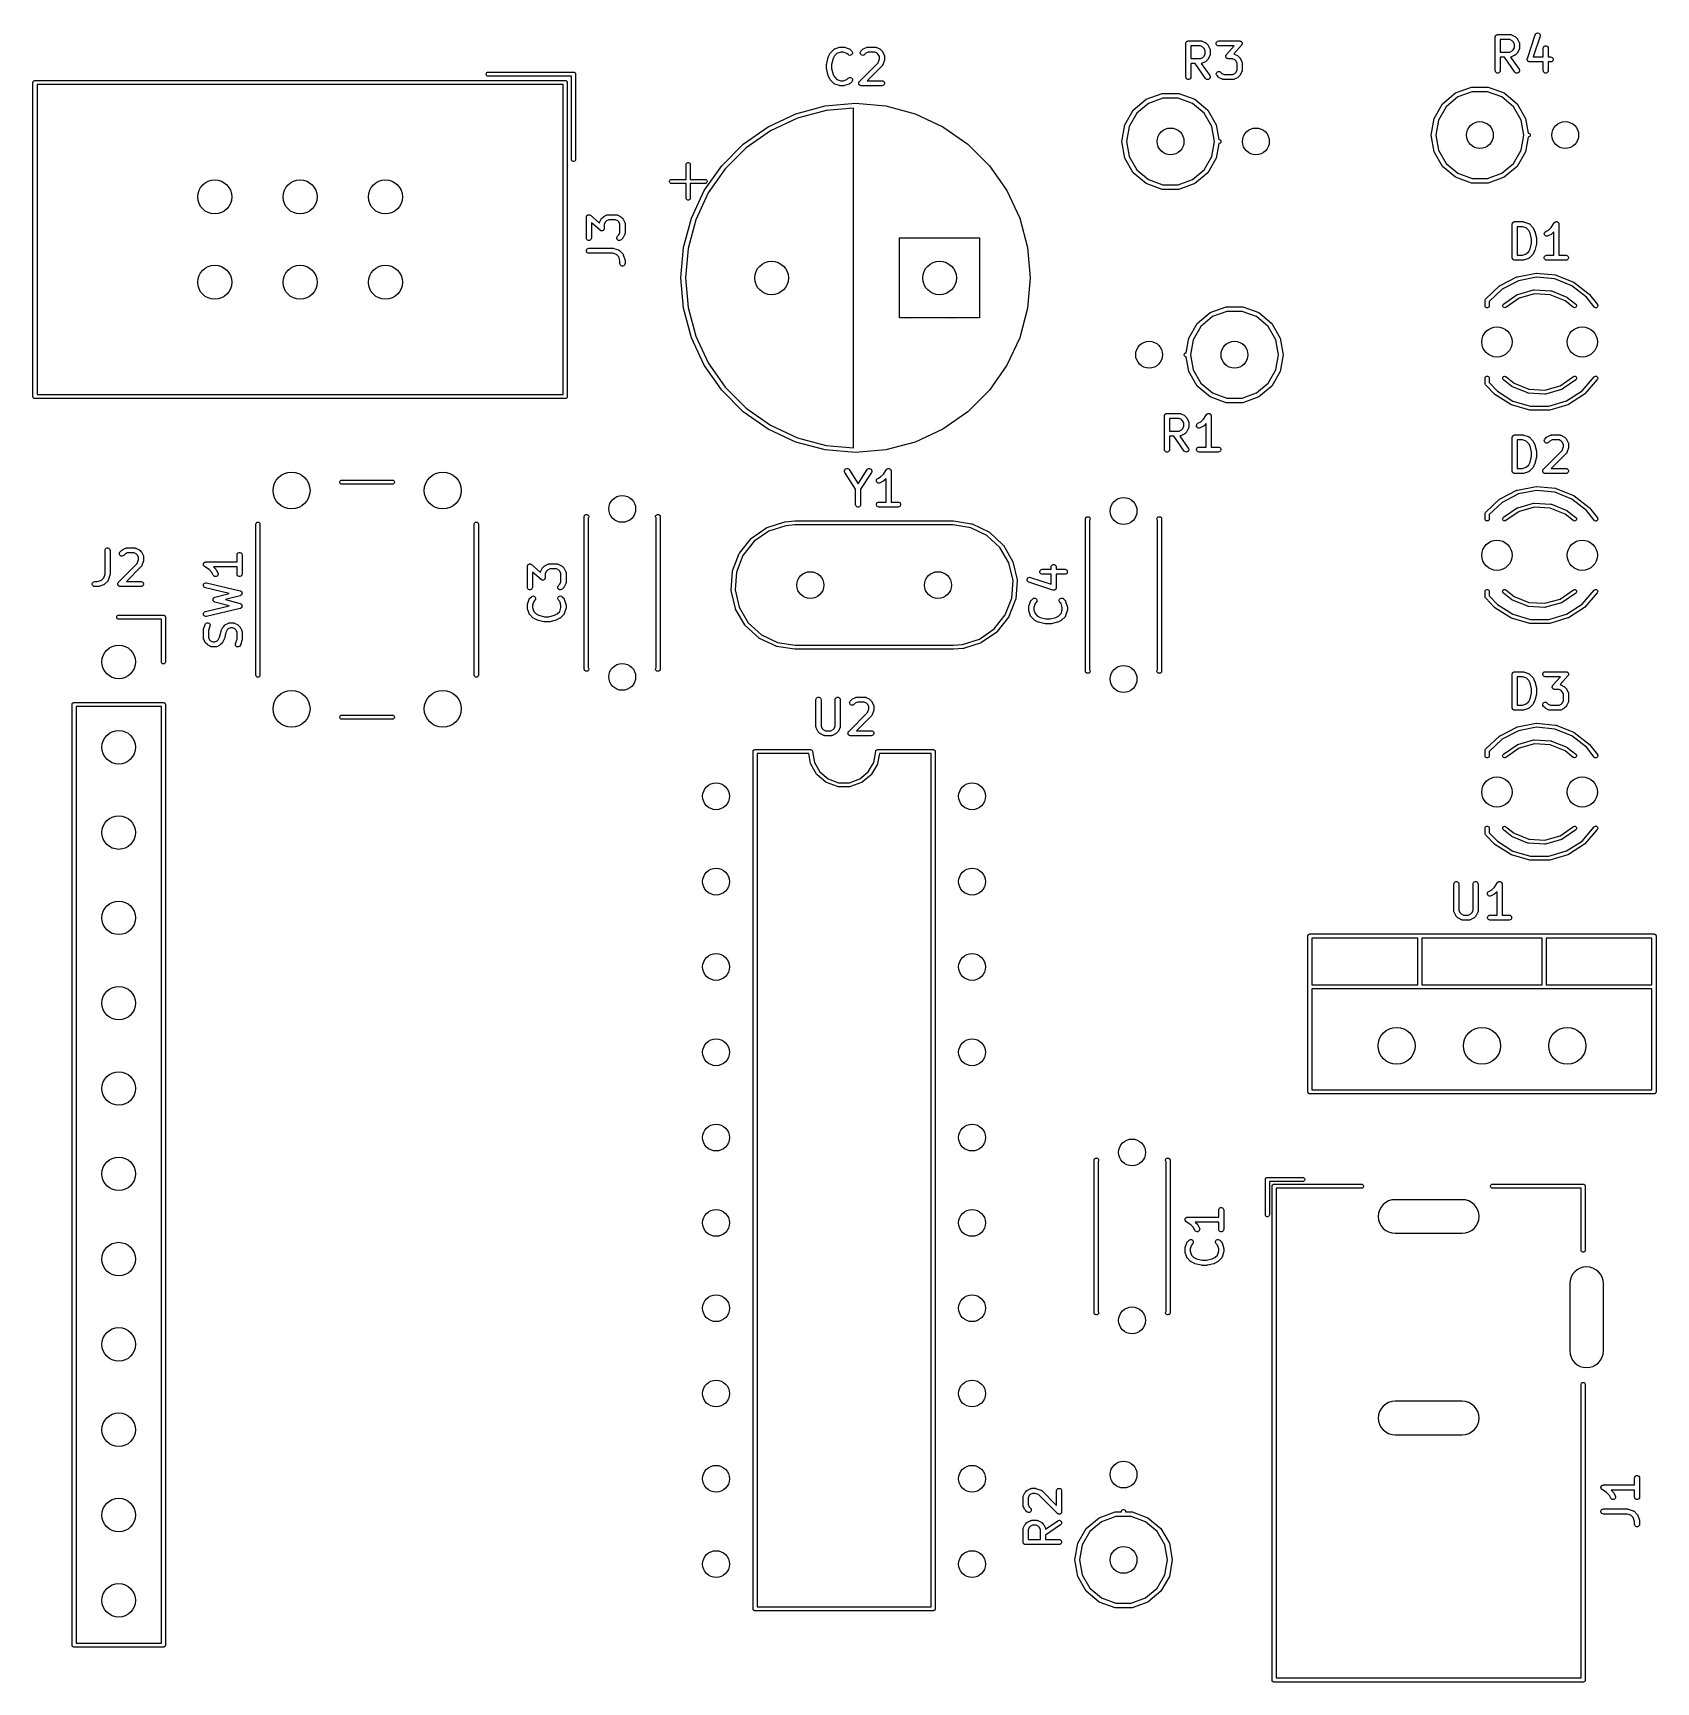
# Model space of a CAD drawing. Extents: x 138.2 to 186.5, y -95.8 to -46.7.
import ezdxf

# ---------------------------------------------------------------- set-up
doc = ezdxf.new("R2010")
doc.units = 0
doc.header["$MEASUREMENT"] = 0
doc.layers.add('BLACK', color=7, linetype='CONTINUOUS')

msp = doc.modelspace()

# ---------------------------------------------------------------- linework, layer by layer
at = {"layer": 'BLACK', "linetype": 'CONTINUOUS'}
for p, q in [((172.479, -47.0569), (172.48, -47.0504)), ((172.479, -48.0569), (172.479, -47.0569)), ((172.48, -47.0439), (172.482, -47.0377)), ((172.48, -47.0504), (172.48, -47.0439)), ((172.482, -47.0377), (172.483, -47.0312)), ((172.483, -47.0312), (172.487, -47.0255)), ((172.487, -47.0255), (172.489, -47.0194)), ((172.489, -47.0194), (172.493, -47.0144)), ((172.493, -47.0144), (172.496, -47.0087)), ((172.496, -47.0087), (172.501, -47.0045)), ((172.501, -47.0045), (172.506, -46.9994)), ((172.506, -46.9994), (172.511, -46.9961)), ((172.511, -46.9961), (172.516, -46.9919)), ((172.516, -46.9919), (172.523, -46.9897)), ((172.523, -46.9897), (172.528, -46.9864)), ((172.528, -46.9864), (172.535, -46.9853)), ((172.535, -46.9853), (172.541, -46.983)), ((172.541, -46.983), (172.547, -46.983)), ((172.547, -46.983), (172.554, -46.9819)), ((172.554, -46.9819), (172.935, -46.9819)), ((172.935, -46.9819), (172.939, -46.9826)), ((172.939, -46.9826), (172.943, -46.9824)), ((172.943, -46.9824), (172.952, -46.9849)), ((172.952, -46.9849), (172.961, -46.9864)), ((172.961, -46.9864), (172.964, -46.9886)), ((172.964, -46.9886), (172.968, -46.9898)), ((172.968, -46.9898), (173.064, -47.0374)), ((173.064, -47.0374), (173.073, -47.0446)), ((173.073, -47.0446), (173.083, -47.0515)), ((173.083, -47.0515), (173.131, -47.0991)), ((173.131, -47.0991), (173.138, -47.1089)), ((173.138, -47.1089), (173.145, -47.1186)), ((173.145, -47.1186), (173.192, -47.2138)), ((173.385, -47.0439), (173.394, -47.0194)), ((173.385, -47.0699), (173.385, -47.0439)), ((173.394, -47.0944), (173.385, -47.0699)), ((173.394, -47.0194), (173.41, -46.9994)), ((173.41, -47.1143), (173.394, -47.0944)), ((173.41, -46.9994), (173.433, -46.9864)), ((173.433, -47.1274), (173.41, -47.1143)), ((173.433, -46.9864), (173.459, -46.9819)), ((173.459, -47.1319), (173.433, -47.1274)), ((173.459, -46.9819), (174.078, -46.9819)), ((174.134, -47.1063), (173.907, -47.3663)), ((174.078, -46.9819), (174.085, -46.9832)), ((174.085, -46.9832), (174.092, -46.9833)), ((174.092, -46.9833), (174.098, -46.9854)), ((174.098, -46.9854), (174.103, -46.9864)), ((174.103, -46.9864), (174.11, -46.9901)), ((174.11, -46.9901), (174.117, -46.9927)), ((174.117, -46.9927), (174.121, -46.9965)), ((174.121, -46.9965), (174.126, -46.9994)), ((174.126, -46.9994), (174.131, -47.005)), ((174.131, -47.005), (174.136, -47.0099)), ((174.138, -47.1), (174.134, -47.1063)), ((174.136, -47.0099), (174.139, -47.0149)), ((174.143, -47.0944), (174.138, -47.1)), ((174.139, -47.0149), (174.143, -47.0194)), ((174.143, -47.0194), (174.145, -47.0263)), ((174.145, -47.0889), (174.143, -47.0944)), ((174.145, -47.0263), (174.149, -47.0327)), ((174.148, -47.084), (174.145, -47.0889)), ((174.149, -47.0768), (174.148, -47.084)), ((174.149, -47.0327), (174.15, -47.0384)), ((174.152, -47.0699), (174.149, -47.0768)), ((174.15, -47.0384), (174.152, -47.0439)), ((174.152, -47.0439), (174.152, -47.0512)), ((174.152, -47.0512), (174.153, -47.0584)), ((174.153, -47.0584), (174.152, -47.0641)), ((174.152, -47.0641), (174.152, -47.0699)), ((181.686, -46.8664), (181.687, -46.8599)), ((181.686, -47.8664), (181.686, -46.8664)), ((181.687, -46.8534), (181.689, -46.8472)), ((181.687, -46.8599), (181.687, -46.8534)), ((181.689, -46.8472), (181.69, -46.8407)), ((181.69, -46.8407), (181.694, -46.835)), ((181.694, -46.835), (181.696, -46.8289)), ((181.696, -46.8289), (181.7, -46.8239)), ((181.7, -46.8239), (181.703, -46.8182)), ((181.703, -46.8182), (181.708, -46.814)), ((181.708, -46.814), (181.713, -46.8089)), ((181.713, -46.8089), (181.718, -46.8056)), ((181.718, -46.8056), (181.723, -46.8014)), ((181.723, -46.8014), (181.73, -46.7992)), ((181.73, -46.7992), (181.735, -46.7959)), ((181.735, -46.7959), (181.742, -46.7948)), ((181.742, -46.7948), (181.748, -46.7925)), ((181.748, -46.7925), (181.754, -46.7925)), ((181.754, -46.7925), (181.761, -46.7914)), ((181.761, -46.7914), (182.142, -46.7914)), ((181.836, -46.9414), (181.836, -47.3152)), ((182.124, -46.9414), (181.836, -46.9414)), ((182.193, -46.9756), (182.124, -46.9414)), ((182.142, -46.7914), (182.146, -46.7921)), ((182.146, -46.7921), (182.15, -46.7919)), ((182.15, -46.7919), (182.159, -46.7944)), ((182.159, -46.7944), (182.168, -46.7959)), ((182.168, -46.7959), (182.171, -46.7981)), ((182.171, -46.7981), (182.175, -46.7993)), ((182.175, -46.7993), (182.271, -46.8469)), ((182.223, -47.006), (182.193, -46.9756)), ((182.257, -47.0746), (182.223, -47.006)), ((182.257, -47.182), (182.257, -47.0746)), ((182.271, -46.8469), (182.28, -46.8541)), ((182.28, -46.8541), (182.29, -46.861)), ((182.29, -46.861), (182.338, -46.9086)), ((182.338, -46.9086), (182.345, -46.9184)), ((182.345, -46.9184), (182.352, -46.9281)), ((182.352, -46.9281), (182.399, -47.0233)), ((182.399, -47.0233), (182.401, -47.0275)), ((182.401, -47.0275), (182.403, -47.0312)), ((182.403, -47.0312), (182.404, -47.0399)), ((182.404, -47.0399), (182.407, -47.0483)), ((182.407, -47.0483), (182.407, -47.0526)), ((182.407, -47.0526), (182.407, -47.0569)), ((182.407, -47.0569), (182.407, -47.1997)), ((182.642, -47.5093), (182.88, -46.795)), ((183.023, -46.8425), (182.817, -47.458)), ((182.88, -46.795), (182.893, -46.7721)), ((182.893, -46.7721), (182.912, -46.7549)), ((182.912, -46.7549), (182.936, -46.7453)), ((182.936, -46.7453), (182.962, -46.7446)), ((182.962, -46.7446), (182.987, -46.7528)), ((182.987, -46.7528), (183.007, -46.769)), ((183.007, -46.769), (183.021, -46.7912)), ((183.021, -46.7912), (183.026, -46.8167)), ((183.026, -46.8167), (183.023, -46.8425)), ((183.152, -47.1348), (183.176, -47.1259)), ((183.176, -47.1259), (183.202, -47.1259)), ((183.202, -47.1259), (183.227, -47.1348)), ((161.789, -47.6513), (161.836, -47.4608)), ((161.836, -47.4608), (161.839, -47.4533)), ((161.839, -47.4533), (161.842, -47.4454)), ((161.842, -47.4454), (161.889, -47.3502)), ((161.889, -47.3502), (161.897, -47.3405)), ((161.897, -47.3405), (161.903, -47.3307)), ((161.903, -47.3307), (161.999, -47.2355)), ((161.98, -47.5052), (161.936, -47.6787)), ((162.018, -47.4282), (161.98, -47.5052)), ((161.999, -47.2355), (162.002, -47.233)), ((162.002, -47.233), (162.005, -47.2298)), ((162.005, -47.2298), (162.013, -47.2256)), ((162.013, -47.2256), (162.02, -47.2205)), ((162.092, -47.3541), (162.018, -47.4282)), ((162.02, -47.2205), (162.024, -47.2194)), ((162.024, -47.2194), (162.028, -47.2173)), ((162.028, -47.2173), (162.171, -47.1697)), ((162.207, -47.3159), (162.092, -47.3541)), ((162.171, -47.1697), (162.183, -47.168)), ((162.183, -47.168), (162.195, -47.1659)), ((162.195, -47.1659), (162.29, -47.1659)), ((162.278, -47.3159), (162.207, -47.3159)), ((162.392, -47.3541), (162.278, -47.3159)), ((162.29, -47.1659), (162.302, -47.168)), ((162.302, -47.168), (162.314, -47.1697)), ((162.314, -47.1697), (162.456, -47.2173)), ((162.427, -47.3892), (162.392, -47.3541)), ((162.449, -47.4041), (162.427, -47.3892)), ((162.474, -47.4108), (162.449, -47.4041)), ((162.456, -47.2173), (162.46, -47.2194)), ((162.46, -47.2194), (162.464, -47.2205)), ((162.464, -47.2205), (162.472, -47.2256)), ((162.472, -47.2256), (162.479, -47.2298)), ((162.5, -47.4086), (162.474, -47.4108)), ((162.479, -47.2298), (162.482, -47.233)), ((162.482, -47.233), (162.486, -47.2355)), ((162.486, -47.2355), (162.533, -47.2831)), ((162.523, -47.3976), (162.5, -47.4086)), ((162.542, -47.3791), (162.523, -47.3976)), ((162.533, -47.2831), (162.548, -47.3044)), ((162.553, -47.3555), (162.542, -47.3791)), ((162.548, -47.3044), (162.555, -47.3296)), ((162.555, -47.3296), (162.553, -47.3555)), ((162.787, -47.3296), (162.793, -47.3044)), ((162.789, -47.3555), (162.787, -47.3296)), ((162.8, -47.3791), (162.789, -47.3555)), ((162.793, -47.3044), (162.808, -47.2831)), ((162.818, -47.3976), (162.8, -47.3791)), ((162.808, -47.2831), (162.856, -47.2355)), ((162.842, -47.4086), (162.818, -47.3976)), ((162.868, -47.4108), (162.842, -47.4086)), ((162.856, -47.2355), (162.866, -47.2286)), ((162.866, -47.2286), (162.875, -47.2214)), ((162.893, -47.4041), (162.868, -47.4108)), ((162.875, -47.2214), (162.971, -47.1738)), ((162.914, -47.3892), (162.893, -47.4041)), ((162.953, -47.3501), (162.914, -47.3892)), ((163.022, -47.3159), (162.953, -47.3501)), ((162.971, -47.1738), (162.975, -47.1726)), ((162.975, -47.1726), (162.978, -47.1704)), ((162.978, -47.1704), (162.987, -47.1689)), ((162.987, -47.1689), (162.996, -47.1664)), ((162.996, -47.1664), (163, -47.1666)), ((163, -47.1666), (163.004, -47.1659)), ((163.004, -47.1659), (163.242, -47.1659)), ((163.225, -47.3159), (163.022, -47.3159)), ((163.293, -47.3501), (163.225, -47.3159)), ((163.242, -47.1659), (163.246, -47.1666)), ((163.246, -47.1666), (163.251, -47.1664)), ((163.251, -47.1664), (163.259, -47.1689)), ((163.259, -47.1689), (163.268, -47.1704)), ((163.268, -47.1704), (163.272, -47.1726)), ((163.272, -47.1726), (163.276, -47.1738)), ((163.276, -47.1738), (163.371, -47.2214)), ((163.323, -47.3805), (163.293, -47.3501)), ((163.32, -47.6289), (163.358, -47.5144)), ((163.358, -47.4491), (163.323, -47.3805)), ((163.358, -47.5144), (163.358, -47.4491)), ((163.371, -47.2214), (163.381, -47.2286)), ((163.381, -47.2286), (163.391, -47.2355)), ((163.391, -47.2355), (163.438, -47.2831)), ((163.438, -47.2831), (163.445, -47.2929)), ((163.445, -47.2929), (163.452, -47.3026)), ((163.452, -47.3026), (163.5, -47.3978)), ((163.504, -47.5503), (163.456, -47.6932)), ((163.5, -47.3978), (163.501, -47.402)), ((163.501, -47.402), (163.503, -47.4057)), ((163.503, -47.4057), (163.505, -47.4144)), ((163.506, -47.5384), (163.504, -47.5503)), ((163.505, -47.4144), (163.507, -47.4228)), ((163.508, -47.5266), (163.506, -47.5384)), ((163.507, -47.4228), (163.507, -47.4271)), ((163.507, -47.4271), (163.508, -47.4314)), ((163.508, -47.4314), (163.508, -47.5266)), ((172.629, -47.1319), (172.629, -47.5057)), ((172.917, -47.1319), (172.629, -47.1319)), ((172.629, -47.5057), (172.917, -47.5057)), ((172.986, -47.1661), (172.917, -47.1319)), ((172.917, -47.5057), (172.986, -47.4714)), ((173.064, -47.6002), (172.968, -47.6478)), ((173.016, -47.1965), (172.986, -47.1661)), ((172.986, -47.4714), (173.016, -47.441)), ((173.05, -47.2651), (173.016, -47.1965)), ((173.016, -47.441), (173.05, -47.3725)), ((173.05, -47.3725), (173.05, -47.2651)), ((173.073, -47.593), (173.064, -47.6002)), ((173.083, -47.5861), (173.073, -47.593)), ((173.131, -47.5385), (173.083, -47.5861)), ((173.138, -47.5287), (173.131, -47.5385)), ((173.145, -47.519), (173.138, -47.5287)), ((173.192, -47.4238), (173.145, -47.519)), ((173.192, -47.2138), (173.194, -47.218)), ((173.194, -47.4196), (173.192, -47.4238)), ((173.194, -47.218), (173.196, -47.2217)), ((173.196, -47.4159), (173.194, -47.4196)), ((173.196, -47.2217), (173.197, -47.2304)), ((173.197, -47.4072), (173.196, -47.4159)), ((173.197, -47.2304), (173.2, -47.2388)), ((173.2, -47.3988), (173.197, -47.4072)), ((173.2, -47.2388), (173.2, -47.2431)), ((173.2, -47.2431), (173.2, -47.2474)), ((173.2, -47.2474), (173.2, -47.3902)), ((173.2, -47.3902), (173.2, -47.3945)), ((173.2, -47.3945), (173.2, -47.3988)), ((173.912, -47.1319), (173.459, -47.1319)), ((173.669, -47.4363), (173.671, -47.4306)), ((173.671, -47.4435), (173.669, -47.4363)), ((173.671, -47.4248), (173.673, -47.4179)), ((173.671, -47.4306), (173.671, -47.4248)), ((173.671, -47.4509), (173.671, -47.4435)), ((173.672, -47.4563), (173.671, -47.4509)), ((173.673, -47.462), (173.672, -47.4563)), ((173.673, -47.4179), (173.674, -47.4107)), ((173.677, -47.4684), (173.673, -47.462)), ((173.674, -47.4107), (173.677, -47.4058)), ((173.677, -47.4058), (173.679, -47.4003)), ((173.679, -47.4753), (173.677, -47.4684)), ((173.679, -47.4003), (173.684, -47.3947)), ((173.683, -47.4798), (173.679, -47.4753)), ((173.686, -47.4848), (173.683, -47.4798)), ((173.684, -47.3947), (173.688, -47.3884)), ((173.691, -47.4897), (173.686, -47.4848)), ((173.688, -47.3884), (173.912, -47.1319)), ((173.696, -47.4953), (173.691, -47.4897)), ((173.701, -47.4982), (173.696, -47.4953)), ((173.706, -47.502), (173.701, -47.4982)), ((173.712, -47.5046), (173.706, -47.502)), ((173.719, -47.5083), (173.712, -47.5046)), ((173.724, -47.5093), (173.719, -47.5083)), ((173.73, -47.5114), (173.724, -47.5093)), ((173.737, -47.5116), (173.73, -47.5114)), ((173.744, -47.5128), (173.737, -47.5116)), ((173.87, -47.5128), (173.744, -47.5128)), ((173.938, -47.5471), (173.87, -47.5128)), ((173.907, -47.3663), (173.913, -47.3674)), ((173.913, -47.3674), (173.917, -47.3695)), ((173.917, -47.3695), (173.921, -47.3708)), ((173.921, -47.3708), (174.016, -47.4184)), ((173.968, -47.5775), (173.938, -47.5471)), ((174.003, -47.646), (173.968, -47.5775)), ((174.016, -47.4184), (174.026, -47.4255)), ((174.026, -47.4255), (174.036, -47.4324)), ((174.036, -47.4324), (174.083, -47.48)), ((174.083, -47.48), (174.09, -47.4899)), ((174.09, -47.4899), (174.097, -47.4995)), ((174.097, -47.4995), (174.145, -47.5948)), ((174.145, -47.5948), (174.146, -47.5989)), ((174.146, -47.5989), (174.148, -47.6027)), ((174.148, -47.6027), (174.15, -47.6113)), ((174.15, -47.6113), (174.152, -47.6197)), ((174.152, -47.6197), (174.152, -47.624)), ((181.836, -47.3152), (182.124, -47.3152)), ((181.96, -47.4652), (181.836, -47.4652)), ((181.836, -47.4652), (181.836, -47.8664)), ((182.271, -47.9094), (181.96, -47.4652)), ((182.124, -47.3152), (182.193, -47.2809)), ((182.146, -47.4644), (182.143, -47.465)), ((182.143, -47.465), (182.394, -47.8234)), ((182.15, -47.4647), (182.146, -47.4644)), ((182.159, -47.4622), (182.15, -47.4647)), ((182.168, -47.4607), (182.159, -47.4622)), ((182.171, -47.4585), (182.168, -47.4607)), ((182.175, -47.4573), (182.171, -47.4585)), ((182.271, -47.4097), (182.175, -47.4573)), ((182.193, -47.2809), (182.223, -47.2505)), ((182.223, -47.2505), (182.257, -47.182)), ((182.28, -47.4025), (182.271, -47.4097)), ((182.29, -47.3956), (182.28, -47.4025)), ((182.338, -47.348), (182.29, -47.3956)), ((182.345, -47.3382), (182.338, -47.348)), ((182.352, -47.3285), (182.345, -47.3382)), ((182.399, -47.2333), (182.352, -47.3285)), ((182.401, -47.2291), (182.399, -47.2333)), ((182.403, -47.2254), (182.401, -47.2291)), ((182.404, -47.2167), (182.403, -47.2254)), ((182.407, -47.2083), (182.404, -47.2167)), ((182.407, -47.1997), (182.407, -47.204)), ((182.407, -47.204), (182.407, -47.2083)), ((182.638, -47.5351), (182.639, -47.5276)), ((182.639, -47.5405), (182.638, -47.5351)), ((182.639, -47.52), (182.641, -47.5148)), ((182.639, -47.5276), (182.639, -47.52)), ((182.639, -47.5461), (182.639, -47.5405)), ((182.642, -47.5532), (182.639, -47.5461)), ((182.641, -47.5148), (182.642, -47.5093)), ((182.644, -47.5606), (182.642, -47.5532)), ((182.646, -47.5653), (182.644, -47.5606)), ((182.648, -47.5705), (182.646, -47.5653)), ((182.653, -47.5764), (182.648, -47.5705)), ((182.657, -47.5828), (182.653, -47.5764)), ((182.662, -47.5863), (182.657, -47.5828)), ((182.665, -47.5905), (182.662, -47.5863)), ((182.672, -47.5943), (182.665, -47.5905)), ((182.678, -47.599), (182.672, -47.5943)), ((182.683, -47.6008), (182.678, -47.599)), ((182.688, -47.6035), (182.683, -47.6008)), ((182.695, -47.6048), (182.688, -47.6035)), ((182.702, -47.6072), (182.695, -47.6048)), ((182.708, -47.6071), (182.702, -47.6072)), ((182.713, -47.608), (182.708, -47.6071)), ((183.114, -47.608), (182.713, -47.608)), ((182.817, -47.458), (183.114, -47.458)), ((183.114, -47.1997), (183.119, -47.1741)), ((183.114, -47.458), (183.114, -47.1997)), ((183.114, -47.8664), (183.114, -47.608)), ((183.119, -47.1741), (183.132, -47.1515)), ((183.132, -47.1515), (183.152, -47.1348)), ((183.227, -47.1348), (183.247, -47.1515)), ((183.247, -47.1515), (183.26, -47.1741)), ((183.26, -47.1741), (183.264, -47.1997)), ((183.264, -47.1997), (183.264, -47.458)), ((183.264, -47.458), (183.332, -47.458)), ((183.332, -47.608), (183.264, -47.608)), ((183.264, -47.608), (183.264, -47.8664)), ((183.332, -47.458), (183.358, -47.4626)), ((183.358, -47.6035), (183.332, -47.608)), ((183.358, -47.4626), (183.381, -47.4756)), ((183.381, -47.5905), (183.358, -47.6035)), ((183.381, -47.4756), (183.397, -47.4955)), ((183.397, -47.5705), (183.381, -47.5905)), ((183.397, -47.4955), (183.406, -47.52)), ((183.406, -47.5461), (183.397, -47.5705)), ((183.406, -47.52), (183.406, -47.5461)), ((151.654, -47.9599), (151.661, -47.94)), ((151.654, -47.9811), (151.654, -47.9599)), ((151.661, -48.001), (151.654, -47.9811)), ((151.661, -47.94), (151.675, -47.9238)), ((151.675, -48.0172), (151.661, -48.001)), ((151.675, -47.9238), (151.693, -47.9132)), ((151.693, -48.0278), (151.675, -48.0172)), ((151.693, -47.9132), (151.709, -47.9105)), ((151.709, -48.0305), (151.693, -48.0278)), ((151.709, -47.9105), (154.259, -47.9105)), ((154.194, -48.0305), (151.709, -48.0305)), ((154.194, -50.5157), (154.194, -48.0305)), ((154.259, -47.9105), (154.265, -47.9105)), ((154.259, -47.9105), (154.259, -47.9105)), ((154.265, -47.9105), (154.27, -47.9123)), ((154.27, -47.9123), (154.275, -47.9132)), ((154.275, -47.9132), (154.279, -47.9159)), ((154.279, -47.9159), (154.284, -47.9177)), ((154.284, -47.9177), (154.289, -47.9212)), ((154.289, -47.9212), (154.293, -47.9238)), ((154.293, -47.9238), (154.297, -47.9279)), ((154.297, -47.9279), (154.301, -47.9313)), ((154.301, -47.9313), (154.303, -47.936)), ((154.303, -47.936), (154.307, -47.94)), ((154.307, -47.94), (154.309, -47.945)), ((154.309, -47.945), (154.311, -47.9497)), ((154.311, -47.9497), (154.312, -47.9549)), ((154.312, -47.9549), (154.314, -47.9599)), ((154.314, -47.9599), (154.314, -47.9652)), ((154.314, -47.9652), (154.314, -47.9653)), ((154.314, -47.9653), (154.314, -50.5157)), ((161.786, -47.6695), (161.788, -47.6604)), ((161.786, -47.8123), (161.786, -47.6695)), ((161.788, -47.8213), (161.786, -47.8123)), ((161.788, -47.6604), (161.789, -47.6513)), ((161.789, -47.8305), (161.788, -47.8213)), ((161.836, -48.021), (161.789, -47.8305)), ((161.839, -48.0285), (161.836, -48.021)), ((161.842, -48.0363), (161.839, -48.0285)), ((161.889, -48.1316), (161.842, -48.0363)), ((161.936, -47.6787), (161.936, -47.8031)), ((161.936, -47.8031), (161.98, -47.9766)), ((161.98, -47.9766), (162.018, -48.0536)), ((162.018, -48.0536), (162.092, -48.1277)), ((162.392, -48.1277), (162.427, -48.0926)), ((162.427, -48.0926), (162.449, -48.0777)), ((162.449, -48.0777), (162.474, -48.0709)), ((162.474, -48.0709), (162.5, -48.0732)), ((162.5, -48.0732), (162.523, -48.0842)), ((162.523, -48.0842), (162.542, -48.1026)), ((162.542, -48.1026), (162.553, -48.1262)), ((162.761, -48.1878), (163.32, -47.6289)), ((163.438, -47.7225), (162.995, -48.1659)), ((163.441, -47.7189), (163.438, -47.7225)), ((163.444, -47.7161), (163.441, -47.7189)), ((163.448, -47.7083), (163.444, -47.7161)), ((163.453, -47.7011), (163.448, -47.7083)), ((163.454, -47.697), (163.453, -47.7011)), ((163.456, -47.6932), (163.454, -47.697)), ((172.483, -48.0825), (172.479, -48.0569)), ((172.496, -48.1051), (172.483, -48.0825)), ((172.516, -48.1218), (172.496, -48.1051)), ((172.611, -48.1051), (172.591, -48.1218)), ((172.624, -48.0825), (172.611, -48.1051)), ((172.629, -48.0569), (172.624, -48.0825)), ((172.753, -47.6557), (172.629, -47.6557)), ((172.629, -47.6557), (172.629, -48.0569)), ((173.064, -48.0999), (172.753, -47.6557)), ((172.939, -47.6549), (172.936, -47.6555)), ((172.936, -47.6555), (173.187, -48.0139)), ((172.943, -47.6552), (172.939, -47.6549)), ((172.952, -47.6527), (172.943, -47.6552)), ((172.961, -47.6512), (172.952, -47.6527)), ((172.964, -47.649), (172.961, -47.6512)), ((172.968, -47.6478), (172.964, -47.649)), ((173.082, -48.1183), (173.064, -48.0999)), ((173.178, -48.1099), (173.157, -48.1249)), ((173.193, -48.0886), (173.178, -48.1099)), ((173.187, -48.0139), (173.198, -48.0375)), ((173.2, -48.0634), (173.193, -48.0886)), ((173.198, -48.0375), (173.2, -48.0634)), ((173.384, -47.9682), (173.386, -47.9422)), ((173.391, -47.9933), (173.384, -47.9682)), ((173.386, -47.9422), (173.397, -47.9186)), ((173.406, -48.0147), (173.391, -47.9933)), ((173.397, -47.9186), (173.416, -47.9002)), ((173.453, -48.0623), (173.406, -48.0147)), ((173.416, -47.9002), (173.439, -47.8892)), ((173.439, -47.8892), (173.465, -47.8869)), ((173.463, -48.0692), (173.453, -48.0623)), ((173.473, -48.0763), (173.463, -48.0692)), ((173.465, -47.8869), (173.49, -47.8937)), ((173.568, -48.124), (173.473, -48.0763)), ((173.49, -47.8937), (173.512, -47.9086)), ((173.512, -47.9086), (173.551, -47.9476)), ((173.551, -47.9476), (173.619, -47.9819)), ((173.619, -47.9819), (173.87, -47.9819)), ((173.87, -47.9819), (173.938, -47.9476)), ((174.016, -48.0763), (173.921, -48.124)), ((173.938, -47.9476), (173.968, -47.9172)), ((173.968, -47.9172), (174.003, -47.8487)), ((174.003, -47.8487), (174.003, -47.646)), ((174.026, -48.0692), (174.016, -48.0763)), ((174.036, -48.0623), (174.026, -48.0692)), ((174.083, -48.0147), (174.036, -48.0623)), ((174.09, -48.0048), (174.083, -48.0147)), ((174.097, -47.9952), (174.09, -48.0048)), ((174.145, -47.8999), (174.097, -47.9952)), ((174.146, -47.8958), (174.145, -47.8999)), ((174.148, -47.8921), (174.146, -47.8958)), ((174.15, -47.8834), (174.148, -47.8921)), ((174.152, -47.875), (174.15, -47.8834)), ((174.152, -47.624), (174.153, -47.6283)), ((174.153, -47.8664), (174.152, -47.8707)), ((174.152, -47.8707), (174.152, -47.875)), ((174.153, -47.6283), (174.153, -47.8664)), ((181.69, -47.892), (181.686, -47.8664)), ((181.703, -47.9146), (181.69, -47.892)), ((181.723, -47.9313), (181.703, -47.9146)), ((181.748, -47.9402), (181.723, -47.9313)), ((181.774, -47.9402), (181.748, -47.9402)), ((181.798, -47.9313), (181.774, -47.9402)), ((181.818, -47.9146), (181.798, -47.9313)), ((181.831, -47.892), (181.818, -47.9146)), ((181.836, -47.8664), (181.831, -47.892)), ((182.289, -47.9278), (182.271, -47.9094)), ((182.313, -47.9388), (182.289, -47.9278)), ((182.339, -47.9411), (182.313, -47.9388)), ((182.364, -47.9344), (182.339, -47.9411)), ((182.385, -47.9194), (182.364, -47.9344)), ((182.4, -47.8981), (182.385, -47.9194)), ((182.394, -47.8234), (182.405, -47.847)), ((182.407, -47.8729), (182.4, -47.8981)), ((182.405, -47.847), (182.407, -47.8729)), ((183.119, -47.892), (183.114, -47.8664)), ((183.132, -47.9146), (183.119, -47.892)), ((183.152, -47.9313), (183.132, -47.9146)), ((183.176, -47.9402), (183.152, -47.9313)), ((183.202, -47.9402), (183.176, -47.9402)), ((183.227, -47.9313), (183.202, -47.9402)), ((183.247, -47.9146), (183.227, -47.9313)), ((183.26, -47.892), (183.247, -47.9146)), ((183.264, -47.8664), (183.26, -47.892)), ((138.164, -48.2099), (138.166, -48.2049)), ((138.164, -48.2153), (138.164, -48.2099)), ((138.164, -57.5757), (138.164, -48.2153)), ((138.166, -48.2049), (138.167, -48.1997)), ((138.167, -48.1997), (138.169, -48.1951)), ((138.169, -48.1951), (138.171, -48.19)), ((138.171, -48.19), (138.175, -48.1859)), ((138.175, -48.1859), (138.177, -48.1813)), ((138.177, -48.1813), (138.181, -48.1779)), ((138.181, -48.1779), (138.185, -48.1738)), ((138.185, -48.1738), (138.189, -48.1712)), ((138.189, -48.1712), (138.194, -48.1677)), ((138.194, -48.1677), (138.199, -48.1659)), ((138.199, -48.1659), (138.203, -48.1632)), ((138.203, -48.1632), (138.208, -48.1623)), ((138.208, -48.1623), (138.213, -48.1605)), ((138.213, -48.1605), (138.219, -48.1605)), ((138.219, -48.1605), (138.219, -48.1605)), ((138.219, -48.1605), (154.009, -48.1605)), ((138.284, -48.2805), (138.284, -57.5105)), ((153.944, -48.2805), (138.284, -48.2805)), ((153.944, -57.5105), (153.944, -48.2805)), ((154.009, -48.1605), (154.015, -48.1605)), ((154.009, -48.1605), (154.009, -48.1605)), ((154.015, -48.1605), (154.02, -48.1623)), ((154.02, -48.1623), (154.025, -48.1632)), ((154.025, -48.1632), (154.029, -48.1659)), ((154.029, -48.1659), (154.034, -48.1677)), ((154.034, -48.1677), (154.039, -48.1712)), ((154.039, -48.1712), (154.043, -48.1738)), ((154.043, -48.1738), (154.047, -48.1779)), ((154.047, -48.1779), (154.051, -48.1813)), ((154.051, -48.1813), (154.053, -48.186)), ((154.053, -48.186), (154.057, -48.19)), ((154.057, -48.19), (154.059, -48.195)), ((154.059, -48.195), (154.061, -48.1997)), ((154.061, -48.1997), (154.062, -48.2049)), ((154.062, -48.2049), (154.064, -48.2099)), ((154.064, -48.2099), (154.064, -48.2152)), ((154.064, -48.2152), (154.064, -48.2153)), ((154.064, -48.2153), (154.064, -57.5757)), ((161.897, -48.1412), (161.889, -48.1316)), ((161.903, -48.1511), (161.897, -48.1412)), ((161.999, -48.2463), (161.903, -48.1511)), ((162.002, -48.2488), (161.999, -48.2463)), ((162.005, -48.252), (162.002, -48.2488)), ((162.013, -48.2562), (162.005, -48.252)), ((162.02, -48.2612), (162.013, -48.2562)), ((162.024, -48.2624), (162.02, -48.2612)), ((162.028, -48.2644), (162.024, -48.2624)), ((162.171, -48.312), (162.028, -48.2644)), ((162.092, -48.1277), (162.207, -48.1659)), ((162.183, -48.3138), (162.171, -48.312)), ((162.195, -48.3159), (162.183, -48.3138)), ((162.29, -48.3159), (162.195, -48.3159)), ((162.207, -48.1659), (162.278, -48.1659)), ((162.278, -48.1659), (162.392, -48.1277)), ((162.302, -48.3138), (162.29, -48.3159)), ((162.314, -48.312), (162.302, -48.3138)), ((162.456, -48.2644), (162.314, -48.312)), ((162.46, -48.2624), (162.456, -48.2644)), ((162.464, -48.2612), (162.46, -48.2624)), ((162.472, -48.2562), (162.464, -48.2612)), ((162.479, -48.252), (162.472, -48.2562)), ((162.482, -48.2488), (162.479, -48.252)), ((162.486, -48.2463), (162.482, -48.2488)), ((162.533, -48.1987), (162.486, -48.2463)), ((162.548, -48.1773), (162.533, -48.1987)), ((162.555, -48.1522), (162.548, -48.1773)), ((162.553, -48.1262), (162.555, -48.1522)), ((162.739, -48.2343), (162.74, -48.2312)), ((162.74, -48.2441), (162.739, -48.2343)), ((162.74, -48.2279), (162.743, -48.2186)), ((162.74, -48.2312), (162.74, -48.2279)), ((162.74, -48.2539), (162.74, -48.2441)), ((162.741, -48.257), (162.74, -48.2539)), ((162.741, -48.2603), (162.741, -48.257)), ((162.745, -48.2692), (162.741, -48.2603)), ((162.743, -48.2186), (162.746, -48.2092)), ((162.749, -48.2784), (162.745, -48.2692)), ((162.746, -48.2092), (162.748, -48.2065)), ((162.748, -48.2065), (162.749, -48.2034)), ((162.749, -48.2034), (162.755, -48.1959)), ((162.751, -48.2809), (162.749, -48.2784)), ((162.752, -48.2839), (162.751, -48.2809)), ((162.759, -48.2908), (162.752, -48.2839)), ((162.755, -48.1959), (162.761, -48.1878)), ((162.765, -48.2983), (162.759, -48.2908)), ((162.768, -48.3), (162.765, -48.2983)), ((162.771, -48.3023), (162.768, -48.3)), ((162.78, -48.3065), (162.771, -48.3023)), ((162.788, -48.3114), (162.78, -48.3065)), ((162.791, -48.3119), (162.788, -48.3114)), ((162.794, -48.3133), (162.791, -48.3119)), ((162.804, -48.3142), (162.794, -48.3133)), ((162.814, -48.3159), (162.804, -48.3142)), ((163.433, -48.3159), (162.814, -48.3159)), ((162.995, -48.1659), (163.433, -48.1659)), ((163.433, -48.1659), (163.458, -48.1704)), ((163.458, -48.3114), (163.433, -48.3159)), ((163.458, -48.1704), (163.481, -48.1834)), ((163.481, -48.2983), (163.458, -48.3114)), ((163.481, -48.1834), (163.498, -48.2034)), ((163.498, -48.2784), (163.481, -48.2983)), ((163.498, -48.2034), (163.507, -48.2279)), ((163.507, -48.2539), (163.498, -48.2784)), ((163.507, -48.2279), (163.507, -48.2539)), ((171.297, -48.7188), (171.77, -48.5465)), ((171.77, -48.5465), (172.274, -48.5465)), ((172.274, -48.5465), (172.747, -48.7188)), ((172.541, -48.1307), (172.516, -48.1218)), ((172.567, -48.1307), (172.541, -48.1307)), ((172.591, -48.1218), (172.567, -48.1307)), ((173.106, -48.1293), (173.082, -48.1183)), ((173.132, -48.1316), (173.106, -48.1293)), ((173.157, -48.1249), (173.132, -48.1316)), ((173.572, -48.1252), (173.568, -48.124)), ((173.576, -48.1274), (173.572, -48.1252)), ((173.585, -48.1289), (173.576, -48.1274)), ((173.593, -48.1314), (173.585, -48.1289)), ((173.597, -48.1311), (173.593, -48.1314)), ((173.602, -48.1319), (173.597, -48.1311)), ((173.887, -48.1319), (173.602, -48.1319)), ((173.891, -48.1311), (173.887, -48.1319)), ((173.896, -48.1314), (173.891, -48.1311)), ((173.904, -48.1289), (173.896, -48.1314)), ((173.913, -48.1274), (173.904, -48.1289)), ((173.917, -48.1252), (173.913, -48.1274)), ((173.921, -48.124), (173.917, -48.1252)), ((180.118, -48.852), (180.504, -48.5283)), ((180.504, -48.5283), (180.977, -48.356)), ((181.002, -48.4939), (180.574, -48.6495)), ((180.977, -48.356), (181.481, -48.356)), ((181.456, -48.4939), (181.002, -48.4939)), ((181.884, -48.6495), (181.456, -48.4939)), ((181.481, -48.356), (181.954, -48.5283)), ((181.954, -48.5283), (182.34, -48.852)), ((160.868, -49.1521), (161.744, -48.9175)), ((161.768, -49.0554), (160.916, -49.2837)), ((161.744, -48.9175), (162.647, -48.8385)), ((162.587, -48.9837), (161.768, -49.0554)), ((162.587, -59.0933), (162.587, -48.9837)), ((162.647, -48.8385), (163.55, -48.9175)), ((163.55, -48.9175), (164.426, -49.1521)), ((170.659, -49.4786), (170.911, -49.0425)), ((170.911, -49.0425), (171.297, -48.7188)), ((171.367, -48.84), (171.018, -49.1324)), ((171.795, -48.6844), (171.367, -48.84)), ((172.249, -48.6844), (171.795, -48.6844)), ((172.677, -48.84), (172.249, -48.6844)), ((173.026, -49.1324), (172.677, -48.84)), ((172.747, -48.7188), (173.133, -49.0425)), ((173.133, -49.0425), (173.385, -49.4786)), ((179.866, -49.2881), (180.118, -48.852)), ((180.225, -48.9419), (179.998, -49.336)), ((180.574, -48.6495), (180.225, -48.9419)), ((182.233, -48.9419), (181.884, -48.6495)), ((182.46, -49.336), (182.233, -48.9419)), ((182.34, -48.852), (182.592, -49.2881)), ((159.305, -50.0551), (160.047, -49.5352)), ((160.047, -49.5352), (160.868, -49.1521)), ((160.916, -49.2837), (160.117, -49.6564)), ((164.426, -49.1521), (165.247, -49.5352)), ((165.247, -49.5352), (165.989, -50.0551)), ((170.572, -49.9745), (170.659, -49.4786)), ((170.791, -49.5265), (170.712, -49.9745)), ((171.018, -49.1324), (170.791, -49.5265)), ((173.253, -49.5265), (173.026, -49.1324)), ((173.332, -49.9745), (173.253, -49.5265)), ((173.385, -49.4786), (173.461, -49.9145)), ((179.779, -49.784), (179.866, -49.2881)), ((179.998, -49.336), (179.919, -49.784)), ((182.539, -49.784), (182.46, -49.336)), ((182.592, -49.2881), (182.668, -49.724)), ((158.664, -50.696), (159.305, -50.0551)), ((160.117, -49.6564), (159.394, -50.1623)), ((165.989, -50.0551), (166.63, -50.696)), ((170.659, -50.4704), (170.572, -49.9745)), ((170.712, -49.9745), (170.791, -50.4225)), ((173.253, -50.4225), (173.332, -49.9745)), ((173.461, -50.0345), (173.385, -50.4704)), ((173.461, -49.9145), (173.467, -49.9145)), ((173.467, -50.0345), (173.461, -50.0345)), ((173.467, -49.9145), (173.483, -49.9172)), ((173.483, -50.0318), (173.467, -50.0345)), ((173.483, -49.9172), (173.501, -49.9278)), ((173.501, -50.0212), (173.483, -50.0318)), ((173.501, -49.9278), (173.515, -49.944)), ((173.515, -50.005), (173.501, -50.0212)), ((173.515, -49.944), (173.522, -49.9639)), ((173.522, -49.9851), (173.515, -50.005)), ((173.522, -49.9639), (173.522, -49.9851)), ((179.866, -50.2799), (179.779, -49.784)), ((179.919, -49.784), (179.998, -50.232)), ((182.46, -50.232), (182.539, -49.784)), ((182.668, -49.844), (182.592, -50.2799)), ((182.668, -49.724), (182.674, -49.724)), ((182.674, -49.844), (182.668, -49.844)), ((182.674, -49.724), (182.69, -49.7267)), ((182.69, -49.8413), (182.674, -49.844)), ((182.69, -49.7267), (182.708, -49.7373)), ((182.708, -49.8307), (182.69, -49.8413)), ((182.708, -49.7373), (182.722, -49.7535)), ((182.722, -49.8145), (182.708, -49.8307)), ((182.722, -49.7535), (182.729, -49.7734)), ((182.729, -49.7946), (182.722, -49.8145)), ((182.729, -49.7734), (182.729, -49.7946)), ((154.197, -50.5313), (154.194, -50.5157)), ((154.207, -50.5497), (154.197, -50.5313)), ((154.224, -50.5633), (154.207, -50.5497)), ((154.243, -50.5705), (154.224, -50.5633)), ((154.284, -50.5633), (154.265, -50.5705)), ((154.301, -50.5497), (154.284, -50.5633)), ((154.311, -50.5313), (154.301, -50.5497)), ((154.314, -50.5157), (154.311, -50.5313)), ((159.394, -50.1623), (158.771, -50.786)), ((170.911, -50.9065), (170.659, -50.4704)), ((170.791, -50.4225), (171.018, -50.8166)), ((173.026, -50.8166), (173.253, -50.4225)), ((173.385, -50.4704), (173.133, -50.9065)), ((180.118, -50.716), (179.866, -50.2799)), ((179.998, -50.232), (180.225, -50.6261)), ((182.233, -50.6261), (182.46, -50.232)), ((182.592, -50.2799), (182.34, -50.716)), ((154.265, -50.5705), (154.243, -50.5705)), ((157.607, -50.6583), (157.61, -50.6427)), ((157.607, -51.1035), (157.607, -50.6583)), ((157.61, -50.6427), (157.621, -50.6243)), ((157.621, -50.6243), (157.637, -50.6107)), ((157.637, -50.6107), (157.657, -50.6035)), ((157.657, -50.6035), (157.678, -50.6035)), ((157.678, -50.6035), (157.698, -50.6107)), ((157.698, -50.6107), (157.714, -50.6243)), ((157.714, -50.6243), (157.725, -50.6427)), ((157.725, -50.6427), (157.727, -50.6583)), ((157.727, -50.6583), (157.727, -51.1035)), ((158.144, -51.4385), (158.664, -50.696)), ((158.771, -50.786), (158.265, -51.5085)), ((166.63, -50.696), (167.15, -51.4385)), ((171.297, -51.2302), (170.911, -50.9065)), ((171.018, -50.8166), (171.367, -51.109)), ((172.677, -51.109), (173.026, -50.8166)), ((173.133, -50.9065), (172.747, -51.2302)), ((180.504, -51.0397), (180.118, -50.716)), ((180.225, -50.6261), (180.574, -50.9185)), ((180.977, -51.212), (180.504, -51.0397)), ((180.574, -50.9185), (181.002, -51.0741)), ((181.456, -51.0741), (181.884, -50.9185)), ((181.954, -51.0397), (181.481, -51.212)), ((181.884, -50.9185), (182.233, -50.6261)), ((182.34, -50.716), (181.954, -51.0397)), ((157.107, -51.1529), (157.115, -51.133)), ((157.107, -51.1741), (157.107, -51.1529)), ((157.115, -51.194), (157.107, -51.1741)), ((157.115, -51.133), (157.128, -51.1168)), ((157.128, -51.2102), (157.115, -51.194)), ((157.128, -51.1168), (157.147, -51.1062)), ((157.147, -51.2208), (157.128, -51.2102)), ((157.147, -51.1062), (157.162, -51.1035)), ((157.162, -51.2235), (157.147, -51.2208)), ((157.162, -51.1035), (157.607, -51.1035)), ((157.607, -51.2235), (157.162, -51.2235)), ((157.607, -51.6687), (157.607, -51.2235)), ((157.727, -51.1035), (158.173, -51.1035)), ((158.173, -51.2235), (157.727, -51.2235)), ((157.727, -51.2235), (157.727, -51.6687)), ((157.761, -52.26), (158.144, -51.4385)), ((158.265, -51.5085), (157.892, -52.3079)), ((158.173, -51.1035), (158.188, -51.1062)), ((158.188, -51.2208), (158.173, -51.2235)), ((158.188, -51.1062), (158.207, -51.1168)), ((158.207, -51.2102), (158.188, -51.2208)), ((158.207, -51.1168), (158.22, -51.133)), ((158.22, -51.194), (158.207, -51.2102)), ((158.22, -51.133), (158.227, -51.1529)), ((158.227, -51.1741), (158.22, -51.194)), ((158.227, -51.1529), (158.227, -51.1741)), ((167.15, -51.4385), (167.533, -52.26)), ((171.77, -51.4025), (171.297, -51.2302)), ((171.367, -51.109), (171.795, -51.2646)), ((172.274, -51.4025), (171.77, -51.4025)), ((171.795, -51.2646), (172.249, -51.2646)), ((172.249, -51.2646), (172.677, -51.109)), ((172.747, -51.2302), (172.274, -51.4025)), ((181.481, -51.212), (180.977, -51.212)), ((181.002, -51.0741), (181.456, -51.0741)), ((157.61, -51.6843), (157.607, -51.6687)), ((157.621, -51.7027), (157.61, -51.6843)), ((157.637, -51.7163), (157.621, -51.7027)), ((157.657, -51.7235), (157.637, -51.7163)), ((157.678, -51.7235), (157.657, -51.7235)), ((157.698, -51.7163), (157.678, -51.7235)), ((157.714, -51.7027), (157.698, -51.7163)), ((157.725, -51.6843), (157.714, -51.7027)), ((157.727, -51.6687), (157.725, -51.6843)), ((154.635, -52.2288), (154.637, -52.2216)), ((154.635, -52.8479), (154.635, -52.2288)), ((154.637, -52.2143), (154.639, -52.2089)), ((154.637, -52.2216), (154.637, -52.2143)), ((154.639, -52.2089), (154.64, -52.2032)), ((154.64, -52.2032), (154.644, -52.1968)), ((154.644, -52.1968), (154.646, -52.19)), ((154.646, -52.19), (154.65, -52.1856)), ((154.65, -52.1856), (154.653, -52.1806)), ((154.653, -52.1806), (154.659, -52.1759)), ((154.659, -52.1759), (154.663, -52.1704)), ((154.663, -52.1704), (154.668, -52.1676)), ((154.668, -52.1676), (154.673, -52.1639)), ((154.673, -52.1639), (154.68, -52.1614)), ((154.68, -52.1614), (154.686, -52.1578)), ((154.686, -52.1578), (154.692, -52.157)), ((154.692, -52.157), (154.697, -52.155)), ((154.697, -52.155), (154.705, -52.155)), ((154.705, -52.155), (154.712, -52.1538)), ((154.712, -52.1538), (154.718, -52.155)), ((154.718, -52.155), (154.723, -52.155)), ((154.723, -52.155), (154.73, -52.1575)), ((154.73, -52.1575), (154.737, -52.1589)), ((154.737, -52.1589), (154.742, -52.1619)), ((154.742, -52.1619), (154.748, -52.1639)), ((154.748, -52.1639), (154.753, -52.1686)), ((154.753, -52.1686), (154.76, -52.1724)), ((154.76, -52.1724), (155.02, -52.3999)), ((155.042, -52.6186), (154.785, -52.3941)), ((154.785, -52.3941), (154.785, -52.8479)), ((155.02, -52.3999), (155.021, -52.3937)), ((155.021, -52.3937), (155.023, -52.3899)), ((155.023, -52.3899), (155.024, -52.3858)), ((155.024, -52.3858), (155.072, -52.2905)), ((155.072, -52.2905), (155.079, -52.2809)), ((155.079, -52.2809), (155.086, -52.271)), ((155.086, -52.271), (155.134, -52.2234)), ((155.134, -52.2234), (155.143, -52.2165)), ((155.143, -52.2165), (155.153, -52.2094)), ((155.153, -52.2094), (155.248, -52.1618)), ((155.201, -52.3685), (155.166, -52.437)), ((155.166, -52.437), (155.166, -52.5622)), ((155.231, -52.3381), (155.201, -52.3685)), ((155.3, -52.3038), (155.231, -52.3381)), ((155.248, -52.1618), (155.252, -52.1605)), ((155.252, -52.1605), (155.256, -52.1584)), ((155.256, -52.1584), (155.265, -52.1568)), ((155.265, -52.1568), (155.273, -52.1543)), ((155.273, -52.1543), (155.278, -52.1546)), ((155.278, -52.1546), (155.282, -52.1538)), ((155.282, -52.1538), (155.52, -52.1538)), ((155.502, -52.3038), (155.3, -52.3038)), ((155.571, -52.3381), (155.502, -52.3038)), ((155.52, -52.1538), (155.524, -52.1546)), ((155.524, -52.1546), (155.528, -52.1543)), ((155.528, -52.1543), (155.537, -52.1568)), ((155.537, -52.1568), (155.546, -52.1584)), ((155.546, -52.1584), (155.549, -52.1605)), ((155.549, -52.1605), (155.553, -52.1618)), ((155.553, -52.1618), (155.649, -52.2094)), ((155.601, -52.3685), (155.571, -52.3381)), ((155.635, -52.437), (155.601, -52.3685)), ((155.635, -52.6873), (155.635, -52.437)), ((155.649, -52.2094), (155.658, -52.2165)), ((155.658, -52.2165), (155.668, -52.2234)), ((155.668, -52.2234), (155.716, -52.271)), ((155.716, -52.271), (155.723, -52.2809)), ((155.723, -52.2809), (155.73, -52.2905)), ((155.73, -52.2905), (155.777, -52.3858)), ((155.777, -52.3858), (155.779, -52.3899)), ((155.779, -52.3899), (155.781, -52.3937)), ((155.781, -52.3937), (155.782, -52.4023)), ((155.782, -52.4023), (155.785, -52.4107)), ((155.785, -52.4107), (155.785, -52.415)), ((155.785, -52.415), (155.785, -52.4193)), ((155.785, -52.4193), (155.785, -52.705)), ((157.526, -53.1355), (157.761, -52.26)), ((157.892, -52.3079), (157.664, -53.1598)), ((167.533, -52.26), (167.768, -53.1355)), ((182.194, -52.4359), (182.195, -52.4294)), ((182.194, -53.4359), (182.194, -52.4359)), ((182.195, -52.4229), (182.197, -52.4167)), ((182.195, -52.4294), (182.195, -52.4229)), ((182.197, -52.4167), (182.198, -52.4102)), ((182.198, -52.4102), (182.202, -52.4045)), ((182.202, -52.4045), (182.204, -52.3984)), ((182.204, -52.3984), (182.208, -52.3934)), ((182.208, -52.3934), (182.211, -52.3877)), ((182.211, -52.3877), (182.216, -52.3835)), ((182.216, -52.3835), (182.221, -52.3784)), ((182.221, -52.3784), (182.226, -52.3751)), ((182.226, -52.3751), (182.231, -52.3709)), ((182.231, -52.3709), (182.238, -52.3687)), ((182.238, -52.3687), (182.243, -52.3654)), ((182.243, -52.3654), (182.25, -52.3643)), ((182.25, -52.3643), (182.256, -52.362)), ((182.256, -52.362), (182.262, -52.362)), ((182.262, -52.362), (182.269, -52.3609)), ((182.269, -52.3609), (182.507, -52.3609)), ((182.344, -52.5109), (182.344, -53.3609)), ((182.495, -52.5109), (182.344, -52.5109)), ((182.609, -52.5491), (182.495, -52.5109)), ((182.507, -52.3609), (182.519, -52.363)), ((182.519, -52.363), (182.531, -52.3647)), ((182.531, -52.3647), (182.674, -52.4123)), ((182.674, -52.4123), (182.677, -52.4144)), ((182.677, -52.4144), (182.682, -52.4155)), ((182.682, -52.4155), (182.689, -52.4206)), ((182.689, -52.4206), (182.696, -52.4248)), ((182.696, -52.4248), (182.699, -52.428)), ((182.699, -52.428), (182.703, -52.4305)), ((182.703, -52.4305), (182.798, -52.5257)), ((182.798, -52.5257), (182.805, -52.5356)), ((183.353, -52.531), (183.445, -52.3943)), ((183.445, -52.3943), (183.447, -52.3913)), ((183.447, -52.3913), (183.45, -52.3877)), ((183.45, -52.3877), (183.456, -52.3819)), ((183.456, -52.3819), (183.463, -52.3754)), ((183.463, -52.3754), (183.466, -52.3736)), ((183.466, -52.3736), (183.469, -52.3709)), ((183.469, -52.3709), (183.478, -52.3679)), ((183.478, -52.3679), (183.486, -52.3639)), ((183.486, -52.3639), (183.49, -52.3634)), ((183.49, -52.3634), (183.494, -52.362)), ((183.494, -52.362), (183.503, -52.362)), ((183.503, -52.362), (183.512, -52.361)), ((183.512, -52.361), (183.516, -52.362)), ((183.516, -52.362), (183.52, -52.362)), ((183.52, -52.362), (183.528, -52.3651)), ((183.528, -52.3651), (183.537, -52.3672)), ((183.537, -52.3672), (183.541, -52.3695)), ((183.541, -52.3695), (183.544, -52.3709)), ((183.544, -52.3709), (183.551, -52.3767)), ((183.551, -52.3767), (183.559, -52.3816)), ((183.559, -52.3816), (183.561, -52.385)), ((183.561, -52.385), (183.564, -52.3877)), ((183.564, -52.3877), (183.569, -52.3954)), ((183.569, -52.3954), (183.574, -52.4026)), ((183.574, -52.4026), (183.575, -52.4066)), ((183.575, -52.4066), (183.577, -52.4102)), ((183.577, -52.4102), (183.579, -52.419)), ((183.579, -52.419), (183.582, -52.4276)), ((183.582, -52.4276), (183.581, -52.4318)), ((183.581, -52.4318), (183.582, -52.4359)), ((183.582, -52.4359), (183.582, -53.3609)), ((154.64, -52.8735), (154.635, -52.8479)), ((154.653, -52.8961), (154.64, -52.8735)), ((154.673, -52.9128), (154.653, -52.8961)), ((154.697, -52.9217), (154.673, -52.9128)), ((154.723, -52.9217), (154.697, -52.9217)), ((154.748, -52.9128), (154.723, -52.9217)), ((154.768, -52.8961), (154.748, -52.9128)), ((154.781, -52.8735), (154.768, -52.8961)), ((154.785, -52.8479), (154.781, -52.8735)), ((155.048, -52.6224), (155.042, -52.6186)), ((155.054, -52.6271), (155.048, -52.6224)), ((155.059, -52.6291), (155.054, -52.6271)), ((155.064, -52.6321), (155.059, -52.6291)), ((155.071, -52.6335), (155.064, -52.6321)), ((155.078, -52.636), (155.071, -52.6335)), ((155.084, -52.636), (155.078, -52.636)), ((155.09, -52.6371), (155.084, -52.636)), ((155.097, -52.636), (155.09, -52.6371)), ((155.104, -52.636), (155.097, -52.636)), ((155.11, -52.634), (155.104, -52.636)), ((155.116, -52.6332), (155.11, -52.634)), ((155.122, -52.6296), (155.116, -52.6332)), ((155.129, -52.6271), (155.122, -52.6296)), ((155.133, -52.6234), (155.129, -52.6271)), ((155.138, -52.6206), (155.133, -52.6234)), ((155.143, -52.6151), (155.138, -52.6206)), ((155.149, -52.6104), (155.143, -52.6151)), ((155.152, -52.6054), (155.149, -52.6104)), ((155.155, -52.601), (155.152, -52.6054)), ((155.158, -52.5942), (155.155, -52.601)), ((155.162, -52.5878), (155.158, -52.5942)), ((155.163, -52.5821), (155.162, -52.5878)), ((155.165, -52.5767), (155.163, -52.5821)), ((155.166, -52.5622), (155.165, -52.5694)), ((155.165, -52.5694), (155.165, -52.5767)), ((155.54, -52.8413), (155.547, -52.8162)), ((155.543, -52.8673), (155.54, -52.8413)), ((155.554, -52.8909), (155.543, -52.8673)), ((155.547, -52.8162), (155.562, -52.7948)), ((155.572, -52.9093), (155.554, -52.8909)), ((155.562, -52.7948), (155.601, -52.7558)), ((155.596, -52.9203), (155.572, -52.9093)), ((155.622, -52.9226), (155.596, -52.9203)), ((155.601, -52.7558), (155.635, -52.6873)), ((155.647, -52.9159), (155.622, -52.9226)), ((155.668, -52.9009), (155.647, -52.9159)), ((155.716, -52.8533), (155.668, -52.9009)), ((155.723, -52.8435), (155.716, -52.8533)), ((155.73, -52.8338), (155.723, -52.8435)), ((155.777, -52.7386), (155.73, -52.8338)), ((155.779, -52.7344), (155.777, -52.7386)), ((155.781, -52.7307), (155.779, -52.7344)), ((155.782, -52.722), (155.781, -52.7307)), ((155.785, -52.7136), (155.782, -52.722)), ((155.785, -52.705), (155.785, -52.7093)), ((155.785, -52.7093), (155.785, -52.7136)), ((163.957, -52.8575), (163.948, -52.8541)), ((163.948, -52.8541), (163.948, -55.2229)), ((163.979, -52.8575), (163.957, -52.8575)), ((163.988, -52.8541), (163.979, -52.8575)), ((163.997, -52.8575), (163.988, -52.8541)), ((164.019, -52.8575), (163.997, -52.8575)), ((164.028, -52.8541), (164.019, -52.8575)), ((164.037, -52.8575), (164.028, -52.8541)), ((164.059, -52.8575), (164.037, -52.8575)), ((164.068, -52.8541), (164.059, -52.8575)), ((164.077, -52.8575), (164.068, -52.8541)), ((164.099, -52.8575), (164.077, -52.8575)), ((164.108, -52.8541), (164.099, -52.8575)), ((164.117, -52.8575), (164.108, -52.8541)), ((164.139, -52.8575), (164.117, -52.8575)), ((164.148, -52.8541), (164.139, -52.8575)), ((164.157, -52.8575), (164.148, -52.8541)), ((164.179, -52.8575), (164.157, -52.8575)), ((164.188, -52.8541), (164.179, -52.8575)), ((164.197, -52.8575), (164.188, -52.8541)), ((164.219, -52.8575), (164.197, -52.8575)), ((164.228, -52.8541), (164.219, -52.8575)), ((164.237, -52.8575), (164.228, -52.8541)), ((164.259, -52.8575), (164.237, -52.8575)), ((164.268, -52.8541), (164.259, -52.8575)), ((164.277, -52.8575), (164.268, -52.8541)), ((164.299, -52.8575), (164.277, -52.8575)), ((164.308, -52.8541), (164.299, -52.8575)), ((164.317, -52.8575), (164.308, -52.8541)), ((164.339, -52.8575), (164.317, -52.8575)), ((164.348, -52.8541), (164.339, -52.8575)), ((164.357, -52.8575), (164.348, -52.8541)), ((164.379, -52.8575), (164.357, -52.8575)), ((164.388, -52.8541), (164.379, -52.8575)), ((164.397, -52.8575), (164.388, -52.8541)), ((164.419, -52.8575), (164.397, -52.8575)), ((164.428, -52.8541), (164.419, -52.8575)), ((164.437, -52.8575), (164.428, -52.8541)), ((164.459, -52.8575), (164.437, -52.8575)), ((164.468, -52.8541), (164.459, -52.8575)), ((164.477, -52.8575), (164.468, -52.8541)), ((164.499, -52.8575), (164.477, -52.8575)), ((164.508, -52.8541), (164.499, -52.8575)), ((164.517, -52.8575), (164.508, -52.8541)), ((164.539, -52.8575), (164.517, -52.8575)), ((164.548, -52.8541), (164.539, -52.8575)), ((164.557, -52.8575), (164.548, -52.8541)), ((164.579, -52.8575), (164.557, -52.8575)), ((164.588, -52.8541), (164.579, -52.8575)), ((164.597, -52.8575), (164.588, -52.8541)), ((164.619, -52.8575), (164.597, -52.8575)), ((164.628, -52.8541), (164.619, -52.8575)), ((164.637, -52.8575), (164.628, -52.8541)), ((164.659, -52.8575), (164.637, -52.8575)), ((164.668, -52.8541), (164.659, -52.8575)), ((164.677, -52.8575), (164.668, -52.8541)), ((164.699, -52.8575), (164.677, -52.8575)), ((164.708, -52.8541), (164.699, -52.8575)), ((164.717, -52.8575), (164.708, -52.8541)), ((164.739, -52.8575), (164.717, -52.8575)), ((164.748, -52.8541), (164.739, -52.8575)), ((164.757, -52.8575), (164.748, -52.8541)), ((164.779, -52.8575), (164.757, -52.8575)), ((164.788, -52.8541), (164.779, -52.8575)), ((164.797, -52.8575), (164.788, -52.8541)), ((164.819, -52.8575), (164.797, -52.8575)), ((164.828, -52.8541), (164.819, -52.8575)), ((164.837, -52.8575), (164.828, -52.8541)), ((164.859, -52.8575), (164.837, -52.8575)), ((164.868, -52.8541), (164.859, -52.8575)), ((164.877, -52.8575), (164.868, -52.8541)), ((164.899, -52.8575), (164.877, -52.8575)), ((164.908, -52.8541), (164.899, -52.8575)), ((164.917, -52.8575), (164.908, -52.8541)), ((164.939, -52.8575), (164.917, -52.8575)), ((164.948, -52.8541), (164.939, -52.8575)), ((164.957, -52.8575), (164.948, -52.8541)), ((164.979, -52.8575), (164.957, -52.8575)), ((164.988, -52.8541), (164.979, -52.8575)), ((164.997, -52.8575), (164.988, -52.8541)), ((165.019, -52.8575), (164.997, -52.8575)), ((165.028, -52.8541), (165.019, -52.8575)), ((165.037, -52.8575), (165.028, -52.8541)), ((165.059, -52.8575), (165.037, -52.8575)), ((165.068, -52.8541), (165.059, -52.8575)), ((165.077, -52.8575), (165.068, -52.8541)), ((165.099, -52.8575), (165.077, -52.8575)), ((165.108, -52.8541), (165.099, -52.8575)), ((165.117, -52.8575), (165.108, -52.8541)), ((165.139, -52.8575), (165.117, -52.8575)), ((165.148, -52.8541), (165.139, -52.8575)), ((165.157, -52.8575), (165.148, -52.8541)), ((165.179, -52.8575), (165.157, -52.8575)), ((165.188, -52.8541), (165.179, -52.8575)), ((165.197, -52.8575), (165.188, -52.8541)), ((165.219, -52.8575), (165.197, -52.8575)), ((165.228, -52.8541), (165.219, -52.8575)), ((165.237, -52.8575), (165.228, -52.8541)), ((165.259, -52.8575), (165.237, -52.8575)), ((165.268, -52.8541), (165.259, -52.8575)), ((165.277, -52.8575), (165.268, -52.8541)), ((165.299, -52.8575), (165.277, -52.8575)), ((165.308, -52.8541), (165.299, -52.8575)), ((165.317, -52.8575), (165.308, -52.8541)), ((165.339, -52.8575), (165.317, -52.8575)), ((165.348, -52.8541), (165.339, -52.8575)), ((165.357, -52.8575), (165.348, -52.8541)), ((165.379, -52.8575), (165.357, -52.8575)), ((165.388, -52.8541), (165.379, -52.8575)), ((165.397, -52.8575), (165.388, -52.8541)), ((165.419, -52.8575), (165.397, -52.8575)), ((165.428, -52.8541), (165.419, -52.8575)), ((165.437, -52.8575), (165.428, -52.8541)), ((165.459, -52.8575), (165.437, -52.8575)), ((165.468, -52.8541), (165.459, -52.8575)), ((165.477, -52.8575), (165.468, -52.8541)), ((165.499, -52.8575), (165.477, -52.8575)), ((165.508, -52.8541), (165.499, -52.8575)), ((165.517, -52.8575), (165.508, -52.8541)), ((165.539, -52.8575), (165.517, -52.8575)), ((165.548, -52.8541), (165.539, -52.8575)), ((165.557, -52.8575), (165.548, -52.8541)), ((165.579, -52.8575), (165.557, -52.8575)), ((165.588, -52.8541), (165.579, -52.8575)), ((165.597, -52.8575), (165.588, -52.8541)), ((165.619, -52.8575), (165.597, -52.8575)), ((165.628, -52.8541), (165.619, -52.8575)), ((165.637, -52.8575), (165.628, -52.8541)), ((165.659, -52.8575), (165.637, -52.8575)), ((165.668, -52.8541), (165.659, -52.8575)), ((165.677, -52.8575), (165.668, -52.8541)), ((165.699, -52.8575), (165.677, -52.8575)), ((165.708, -52.8541), (165.699, -52.8575)), ((165.717, -52.8575), (165.708, -52.8541)), ((165.739, -52.8575), (165.717, -52.8575)), ((165.748, -52.8541), (165.739, -52.8575)), ((165.757, -52.8575), (165.748, -52.8541)), ((165.779, -52.8575), (165.757, -52.8575)), ((165.788, -52.8541), (165.779, -52.8575)), ((165.797, -52.8575), (165.788, -52.8541)), ((165.819, -52.8575), (165.797, -52.8575)), ((165.828, -52.8541), (165.819, -52.8575)), ((165.837, -52.8575), (165.828, -52.8541)), ((165.859, -52.8575), (165.837, -52.8575)), ((165.868, -52.8541), (165.859, -52.8575)), ((165.877, -52.8575), (165.868, -52.8541)), ((165.899, -52.8575), (165.877, -52.8575)), ((165.908, -52.8541), (165.899, -52.8575)), ((165.917, -52.8575), (165.908, -52.8541)), ((165.939, -52.8575), (165.917, -52.8575)), ((165.948, -52.8541), (165.939, -52.8575)), ((165.957, -52.8575), (165.948, -52.8541)), ((165.979, -52.8575), (165.957, -52.8575)), ((165.988, -52.8541), (165.979, -52.8575)), ((165.997, -52.8575), (165.988, -52.8541)), ((166.019, -52.8575), (165.997, -52.8575)), ((166.028, -52.8541), (166.019, -52.8575)), ((166.037, -52.8575), (166.028, -52.8541)), ((166.059, -52.8575), (166.037, -52.8575)), ((166.068, -52.8541), (166.059, -52.8575)), ((166.077, -52.8575), (166.068, -52.8541)), ((166.099, -52.8575), (166.077, -52.8575)), ((166.108, -52.8541), (166.099, -52.8575)), ((166.117, -52.8575), (166.108, -52.8541)), ((166.139, -52.8575), (166.117, -52.8575)), ((166.148, -52.8541), (166.139, -52.8575)), ((166.157, -52.8575), (166.148, -52.8541)), ((166.179, -52.8575), (166.157, -52.8575)), ((166.188, -52.8541), (166.179, -52.8575)), ((166.197, -52.8575), (166.188, -52.8541)), ((166.219, -52.8575), (166.197, -52.8575)), ((166.228, -52.8541), (166.219, -52.8575)), ((166.237, -52.8575), (166.228, -52.8541)), ((166.259, -52.8575), (166.237, -52.8575)), ((166.268, -52.8541), (166.259, -52.8575)), ((166.277, -52.8575), (166.268, -52.8541)), ((166.299, -52.8575), (166.277, -52.8575)), ((166.308, -52.8541), (166.299, -52.8575)), ((166.317, -52.8575), (166.308, -52.8541)), ((166.339, -52.8575), (166.317, -52.8575)), ((166.348, -52.8541), (166.339, -52.8575)), ((166.348, -55.2229), (166.348, -52.8541)), ((182.683, -52.6232), (182.609, -52.5491)), ((182.722, -52.7002), (182.683, -52.6232)), ((182.765, -52.8737), (182.722, -52.7002)), ((182.722, -53.1716), (182.765, -52.9981)), ((182.765, -52.9981), (182.765, -52.8737)), ((182.805, -52.5356), (182.812, -52.5452)), ((182.812, -52.5452), (182.86, -52.6404)), ((182.86, -52.6404), (182.862, -52.6483)), ((182.862, -52.6483), (182.865, -52.6558)), ((182.865, -52.6558), (182.913, -52.8463)), ((182.913, -52.8463), (182.914, -52.8554)), ((182.914, -53.0163), (182.913, -53.0255)), ((182.914, -52.8554), (182.915, -52.8645)), ((182.915, -53.0073), (182.914, -53.0163)), ((182.915, -52.8645), (182.915, -53.0073)), ((183.146, -52.7171), (183.152, -52.6918)), ((183.149, -52.743), (183.146, -52.7171)), ((183.161, -52.7663), (183.149, -52.743)), ((183.152, -52.6918), (183.167, -52.67)), ((183.18, -52.7842), (183.161, -52.7663)), ((183.167, -52.67), (183.188, -52.6545)), ((183.204, -52.7945), (183.18, -52.7842)), ((183.188, -52.6545), (183.272, -52.6123)), ((183.23, -52.7961), (183.204, -52.7945)), ((183.255, -52.7887), (183.23, -52.7961)), ((183.35, -52.7411), (183.255, -52.7887)), ((183.272, -52.6123), (183.353, -52.531)), ((183.36, -52.7339), (183.35, -52.7411)), ((183.37, -52.727), (183.36, -52.7339)), ((183.432, -52.6646), (183.37, -52.727)), ((183.432, -53.3609), (183.432, -52.6646)), ((154.637, -53.2158), (154.645, -53.1913)), ((154.637, -53.2419), (154.637, -53.2158)), ((154.645, -53.2663), (154.637, -53.2419)), ((154.645, -53.1913), (154.662, -53.1714)), ((154.662, -53.2863), (154.645, -53.2663)), ((154.662, -53.1714), (154.685, -53.1584)), ((154.685, -53.2993), (154.662, -53.2863)), ((154.685, -53.1584), (154.71, -53.1538)), ((154.71, -53.3038), (154.685, -53.2993)), ((154.71, -53.1538), (155.425, -53.1538)), ((155.412, -53.3038), (154.71, -53.3038)), ((155.527, -53.342), (155.412, -53.3038)), ((155.425, -53.1538), (155.437, -53.1559)), ((155.437, -53.1559), (155.448, -53.1577)), ((155.448, -53.1577), (155.591, -53.2053)), ((155.597, -53.4122), (155.527, -53.342)), ((155.591, -53.2053), (155.595, -53.2074)), ((155.595, -53.2074), (155.599, -53.2085)), ((155.635, -53.5267), (155.597, -53.4122)), ((155.599, -53.2085), (155.606, -53.2135)), ((155.606, -53.2135), (155.614, -53.2177)), ((155.614, -53.2177), (155.617, -53.2209)), ((155.617, -53.2209), (155.621, -53.2234)), ((155.621, -53.2234), (155.716, -53.3187)), ((155.716, -53.3187), (155.718, -53.3222)), ((155.718, -53.3222), (155.722, -53.3251)), ((155.722, -53.3251), (155.726, -53.3328)), ((155.726, -53.3328), (155.731, -53.34)), ((155.731, -53.34), (155.732, -53.3442)), ((155.732, -53.3442), (155.734, -53.348)), ((155.734, -53.348), (155.782, -53.4908)), ((155.782, -53.4908), (155.783, -53.5027)), ((155.783, -53.5027), (155.785, -53.5145)), ((157.447, -54.0385), (157.526, -53.1355)), ((157.664, -53.1598), (157.587, -54.0385)), ((167.768, -53.1355), (167.847, -54.0385)), ((182.195, -53.4423), (182.194, -53.4359)), ((182.195, -53.4489), (182.195, -53.4423)), ((182.197, -53.4551), (182.195, -53.4489)), ((182.198, -53.4615), (182.197, -53.4551)), ((182.202, -53.4672), (182.198, -53.4615)), ((182.204, -53.4734), (182.202, -53.4672)), ((182.208, -53.4784), (182.204, -53.4734)), ((182.211, -53.4841), (182.208, -53.4784)), ((182.216, -53.4883), (182.211, -53.4841)), ((182.221, -53.4933), (182.216, -53.4883)), ((182.226, -53.4966), (182.221, -53.4933)), ((182.231, -53.5008), (182.226, -53.4966)), ((182.238, -53.5031), (182.231, -53.5008)), ((182.243, -53.5064), (182.238, -53.5031)), ((182.25, -53.5075), (182.243, -53.5064)), ((182.256, -53.5097), (182.25, -53.5075)), ((182.262, -53.5097), (182.256, -53.5097)), ((182.269, -53.5109), (182.262, -53.5097)), ((182.507, -53.5109), (182.269, -53.5109)), ((182.344, -53.3609), (182.495, -53.3609)), ((182.495, -53.3609), (182.609, -53.3227)), ((182.519, -53.5088), (182.507, -53.5109)), ((182.531, -53.507), (182.519, -53.5088)), ((182.674, -53.4594), (182.531, -53.507)), ((182.609, -53.3227), (182.683, -53.2486)), ((182.677, -53.4574), (182.674, -53.4594)), ((182.682, -53.4562), (182.677, -53.4574)), ((182.689, -53.4512), (182.682, -53.4562)), ((182.683, -53.2486), (182.722, -53.1716)), ((182.696, -53.447), (182.689, -53.4512)), ((182.699, -53.4438), (182.696, -53.447)), ((182.703, -53.4413), (182.699, -53.4438)), ((182.798, -53.3461), (182.703, -53.4413)), ((182.805, -53.3362), (182.798, -53.3461)), ((182.812, -53.3266), (182.805, -53.3362)), ((182.86, -53.2313), (182.812, -53.3266)), ((182.862, -53.2235), (182.86, -53.2313)), ((182.865, -53.216), (182.862, -53.2235)), ((182.913, -53.0255), (182.865, -53.216)), ((183.147, -53.4229), (183.156, -53.3984)), ((183.147, -53.4489), (183.147, -53.4229)), ((183.156, -53.4734), (183.147, -53.4489)), ((183.156, -53.3984), (183.173, -53.3784)), ((183.173, -53.4933), (183.156, -53.4734)), ((183.173, -53.3784), (183.196, -53.3654)), ((183.196, -53.5064), (183.173, -53.4933)), ((183.196, -53.3654), (183.221, -53.3609)), ((183.221, -53.5109), (183.196, -53.5064)), ((183.221, -53.3609), (183.432, -53.3609)), ((183.793, -53.5109), (183.221, -53.5109)), ((183.582, -53.3609), (183.793, -53.3609)), ((183.793, -53.3609), (183.818, -53.3654)), ((183.818, -53.5064), (183.793, -53.5109)), ((183.818, -53.3654), (183.841, -53.3784)), ((183.841, -53.4933), (183.818, -53.5064)), ((183.841, -53.3784), (183.858, -53.3984)), ((183.858, -53.4734), (183.841, -53.4933)), ((183.858, -53.3984), (183.867, -53.4229)), ((183.867, -53.4489), (183.858, -53.4734)), ((183.867, -53.4229), (183.867, -53.4489)), ((155.635, -53.6098), (155.635, -53.5267)), ((155.64, -53.6354), (155.635, -53.6098)), ((155.653, -53.658), (155.64, -53.6354)), ((155.673, -53.6747), (155.653, -53.658)), ((155.697, -53.6836), (155.673, -53.6747)), ((155.723, -53.6836), (155.697, -53.6836)), ((155.748, -53.6747), (155.723, -53.6836)), ((155.768, -53.658), (155.748, -53.6747)), ((155.781, -53.6354), (155.768, -53.658)), ((155.785, -53.6098), (155.781, -53.6354)), ((155.785, -53.5145), (155.785, -53.6098)), ((182.339, -54.0059), (182.347, -54.0032)), ((182.347, -54.0032), (182.901, -53.8968)), ((182.901, -53.8968), (182.902, -53.8967)), ((182.902, -53.8967), (182.91, -53.8964)), ((182.91, -53.8964), (182.918, -53.896)), ((182.918, -53.896), (183.48, -53.9494)), ((183.48, -53.9494), (183.481, -53.9495)), ((183.481, -53.9495), (183.489, -53.9515)), ((183.489, -53.9515), (183.496, -53.9534)), ((183.496, -53.9534), (184.021, -54.1623)), ((157.526, -54.9415), (157.447, -54.0385)), ((157.587, -54.0385), (157.664, -54.9172)), ((167.847, -54.0385), (167.768, -54.9415)), ((181.411, -54.659), (181.815, -54.2763)), ((181.892, -54.3693), (181.507, -54.7338)), ((181.815, -54.2763), (181.816, -54.2758)), ((181.816, -54.2758), (181.822, -54.2711)), ((181.822, -54.2711), (181.829, -54.2664)), ((181.829, -54.2664), (182.331, -54.0088)), ((182.378, -54.1195), (181.892, -54.3693)), ((182.331, -54.0088), (182.332, -54.0084)), ((182.332, -54.0084), (182.339, -54.0059)), ((182.356, -54.5268), (182.83, -54.3943)), ((182.915, -54.0163), (182.378, -54.1195)), ((182.83, -54.3943), (182.84, -54.3924)), ((182.84, -54.3924), (182.845, -54.3927)), ((182.845, -54.3927), (182.85, -54.3922)), ((182.85, -54.3922), (183.342, -54.4206)), ((183.46, -54.068), (182.915, -54.0163)), ((183.342, -54.4206), (183.352, -54.4221)), ((183.352, -54.4221), (183.356, -54.4239)), ((183.356, -54.4239), (183.361, -54.425)), ((183.361, -54.425), (183.817, -54.6111)), ((183.968, -54.2706), (183.46, -54.068)), ((184.4, -54.6085), (183.968, -54.2706)), ((184.021, -54.1623), (184.021, -54.1626)), ((184.021, -54.1626), (184.028, -54.1667)), ((184.028, -54.1667), (184.035, -54.1708)), ((184.035, -54.1708), (184.48, -54.5183)), ((157.761, -55.817), (157.526, -54.9415)), ((157.664, -54.9172), (157.892, -55.7691)), ((167.768, -54.9415), (167.533, -55.817)), ((173.201, -55.0688), (173.674, -54.8965)), ((173.674, -54.8965), (174.178, -54.8965)), ((174.178, -54.8965), (174.651, -55.0688)), ((181.387, -54.7023), (181.39, -54.6867)), ((181.387, -54.8687), (181.387, -54.7023)), ((181.39, -54.8843), (181.387, -54.8687)), ((181.39, -54.6867), (181.4, -54.6683)), ((181.4, -54.9027), (181.39, -54.8843)), ((181.4, -54.6683), (181.411, -54.659)), ((181.417, -54.9163), (181.4, -54.9027)), ((181.436, -54.9235), (181.417, -54.9163)), ((181.458, -54.9235), (181.436, -54.9235)), ((181.477, -54.9163), (181.458, -54.9235)), ((181.494, -54.9027), (181.477, -54.9163)), ((181.504, -54.8843), (181.494, -54.9027)), ((181.507, -54.8687), (181.504, -54.8843)), ((181.507, -54.7338), (181.507, -54.8687)), ((181.906, -54.8648), (181.909, -54.8453)), ((181.91, -54.8841), (181.906, -54.8648)), ((181.909, -54.8453), (181.918, -54.8277)), ((181.919, -54.9013), (181.91, -54.8841)), ((181.918, -54.8277), (181.932, -54.814)), ((181.934, -54.9143), (181.919, -54.9013)), ((181.932, -54.814), (182.338, -54.5351)), ((181.952, -54.9219), (181.934, -54.9143)), ((181.972, -54.9232), (181.952, -54.9219)), ((181.991, -54.9181), (181.972, -54.9232)), ((182, -54.9129), (181.991, -54.9181)), ((182.398, -54.6396), (182, -54.9129)), ((182.338, -54.5351), (182.347, -54.53)), ((182.347, -54.53), (182.352, -54.5287)), ((182.352, -54.5287), (182.356, -54.5268)), ((182.853, -54.5126), (182.398, -54.6396)), ((183.325, -54.5398), (182.853, -54.5126)), ((183.764, -54.7191), (183.325, -54.5398)), ((184.011, -54.9111), (183.764, -54.7191)), ((183.817, -54.6111), (183.826, -54.6158)), ((183.826, -54.6158), (183.828, -54.6178)), ((183.828, -54.6178), (183.831, -54.6193)), ((183.831, -54.6193), (184.085, -54.8163)), ((184.029, -54.9204), (184.011, -54.9111)), ((184.048, -54.9237), (184.029, -54.9204)), ((184.068, -54.9204), (184.048, -54.9237)), ((184.085, -54.9111), (184.068, -54.9204)), ((184.085, -54.8163), (184.093, -54.8233)), ((184.098, -54.8966), (184.085, -54.9111)), ((184.093, -54.8233), (184.103, -54.8398)), ((184.106, -54.8786), (184.098, -54.8966)), ((184.103, -54.8398), (184.108, -54.859)), ((184.108, -54.859), (184.106, -54.8786)), ((184.632, -54.9021), (184.4, -54.6085)), ((184.48, -54.5183), (184.48, -54.5188)), ((184.48, -54.5188), (184.485, -54.5237)), ((184.485, -54.5237), (184.49, -54.5284)), ((184.49, -54.5284), (184.726, -54.8277)), ((184.645, -54.9138), (184.632, -54.9021)), ((184.66, -54.9216), (184.645, -54.9138)), ((184.676, -54.9248), (184.66, -54.9216)), ((184.693, -54.9232), (184.676, -54.9248)), ((184.709, -54.9169), (184.693, -54.9232)), ((184.723, -54.9065), (184.709, -54.9169)), ((184.733, -54.8927), (184.723, -54.9065)), ((184.726, -54.8277), (184.727, -54.8283)), ((184.727, -54.8283), (184.735, -54.8431)), ((184.738, -54.8766), (184.733, -54.8927)), ((184.735, -54.8431), (184.739, -54.8596)), ((184.739, -54.8596), (184.738, -54.8766)), ((163.948, -55.2229), (163.957, -55.2195)), ((163.957, -55.2195), (163.979, -55.2195)), ((163.979, -55.2195), (163.988, -55.2229)), ((163.988, -55.2229), (163.997, -55.2195)), ((163.997, -55.2195), (164.019, -55.2195)), ((164.019, -55.2195), (164.028, -55.2229)), ((164.028, -55.2229), (164.037, -55.2195)), ((164.037, -55.2195), (164.059, -55.2195)), ((164.059, -55.2195), (164.068, -55.2229)), ((164.068, -55.2229), (164.077, -55.2195)), ((164.077, -55.2195), (164.099, -55.2195)), ((164.099, -55.2195), (164.108, -55.2229)), ((164.108, -55.2229), (164.117, -55.2195)), ((164.117, -55.2195), (164.139, -55.2195)), ((164.139, -55.2195), (164.148, -55.2229)), ((164.148, -55.2229), (164.157, -55.2195)), ((164.157, -55.2195), (164.179, -55.2195)), ((164.179, -55.2195), (164.188, -55.2229)), ((164.188, -55.2229), (164.197, -55.2195)), ((164.197, -55.2195), (164.219, -55.2195)), ((164.219, -55.2195), (164.228, -55.2229)), ((164.228, -55.2229), (164.237, -55.2195)), ((164.237, -55.2195), (164.259, -55.2195)), ((164.259, -55.2195), (164.268, -55.2229)), ((164.268, -55.2229), (164.277, -55.2195)), ((164.277, -55.2195), (164.299, -55.2195)), ((164.299, -55.2195), (164.308, -55.2229)), ((164.308, -55.2229), (164.317, -55.2195)), ((164.317, -55.2195), (164.339, -55.2195)), ((164.339, -55.2195), (164.348, -55.2229)), ((164.348, -55.2229), (164.357, -55.2195)), ((164.357, -55.2195), (164.379, -55.2195)), ((164.379, -55.2195), (164.388, -55.2229)), ((164.388, -55.2229), (164.397, -55.2195)), ((164.397, -55.2195), (164.419, -55.2195)), ((164.419, -55.2195), (164.428, -55.2229)), ((164.428, -55.2229), (164.437, -55.2195)), ((164.437, -55.2195), (164.459, -55.2195)), ((164.459, -55.2195), (164.468, -55.2229)), ((164.468, -55.2229), (164.477, -55.2195)), ((164.477, -55.2195), (164.499, -55.2195)), ((164.499, -55.2195), (164.508, -55.2229)), ((164.508, -55.2229), (164.517, -55.2195)), ((164.517, -55.2195), (164.539, -55.2195)), ((164.539, -55.2195), (164.548, -55.2229)), ((164.548, -55.2229), (164.557, -55.2195)), ((164.557, -55.2195), (164.579, -55.2195)), ((164.579, -55.2195), (164.588, -55.2229)), ((164.588, -55.2229), (164.597, -55.2195)), ((164.597, -55.2195), (164.619, -55.2195)), ((164.619, -55.2195), (164.628, -55.2229)), ((164.628, -55.2229), (164.637, -55.2195)), ((164.637, -55.2195), (164.659, -55.2195)), ((164.659, -55.2195), (164.668, -55.2229)), ((164.668, -55.2229), (164.677, -55.2195)), ((164.677, -55.2195), (164.699, -55.2195)), ((164.699, -55.2195), (164.708, -55.2229)), ((164.708, -55.2229), (164.717, -55.2195)), ((164.717, -55.2195), (164.739, -55.2195)), ((164.739, -55.2195), (164.748, -55.2229)), ((164.748, -55.2229), (164.757, -55.2195)), ((164.757, -55.2195), (164.779, -55.2195)), ((164.779, -55.2195), (164.788, -55.2229)), ((164.788, -55.2229), (164.797, -55.2195)), ((164.797, -55.2195), (164.819, -55.2195)), ((164.819, -55.2195), (164.828, -55.2229)), ((164.828, -55.2229), (164.837, -55.2195)), ((164.837, -55.2195), (164.859, -55.2195)), ((164.859, -55.2195), (164.868, -55.2229)), ((164.868, -55.2229), (164.877, -55.2195)), ((164.877, -55.2195), (164.899, -55.2195)), ((164.899, -55.2195), (164.908, -55.2229)), ((164.908, -55.2229), (164.917, -55.2195)), ((164.917, -55.2195), (164.939, -55.2195)), ((164.939, -55.2195), (164.948, -55.2229)), ((164.948, -55.2229), (164.957, -55.2195)), ((164.957, -55.2195), (164.979, -55.2195)), ((164.979, -55.2195), (164.988, -55.2229)), ((164.988, -55.2229), (164.997, -55.2195)), ((164.997, -55.2195), (165.019, -55.2195)), ((165.019, -55.2195), (165.028, -55.2229)), ((165.028, -55.2229), (165.037, -55.2195)), ((165.037, -55.2195), (165.059, -55.2195)), ((165.059, -55.2195), (165.068, -55.2229)), ((165.068, -55.2229), (165.077, -55.2195)), ((165.077, -55.2195), (165.099, -55.2195)), ((165.099, -55.2195), (165.108, -55.2229)), ((165.108, -55.2229), (165.117, -55.2195)), ((165.117, -55.2195), (165.139, -55.2195)), ((165.139, -55.2195), (165.148, -55.2229)), ((165.148, -55.2229), (165.157, -55.2195)), ((165.157, -55.2195), (165.179, -55.2195)), ((165.179, -55.2195), (165.188, -55.2229)), ((165.188, -55.2229), (165.197, -55.2195)), ((165.197, -55.2195), (165.219, -55.2195)), ((165.219, -55.2195), (165.228, -55.2229)), ((165.228, -55.2229), (165.237, -55.2195)), ((165.237, -55.2195), (165.259, -55.2195)), ((165.259, -55.2195), (165.268, -55.2229)), ((165.268, -55.2229), (165.277, -55.2195)), ((165.277, -55.2195), (165.299, -55.2195)), ((165.299, -55.2195), (165.308, -55.2229)), ((165.308, -55.2229), (165.317, -55.2195)), ((165.317, -55.2195), (165.339, -55.2195)), ((165.339, -55.2195), (165.348, -55.2229)), ((165.348, -55.2229), (165.357, -55.2195)), ((165.357, -55.2195), (165.379, -55.2195)), ((165.379, -55.2195), (165.388, -55.2229)), ((165.388, -55.2229), (165.397, -55.2195)), ((165.397, -55.2195), (165.419, -55.2195)), ((165.419, -55.2195), (165.428, -55.2229)), ((165.428, -55.2229), (165.437, -55.2195)), ((165.437, -55.2195), (165.459, -55.2195)), ((165.459, -55.2195), (165.468, -55.2229)), ((165.468, -55.2229), (165.477, -55.2195)), ((165.477, -55.2195), (165.499, -55.2195)), ((165.499, -55.2195), (165.508, -55.2229)), ((165.508, -55.2229), (165.517, -55.2195)), ((165.517, -55.2195), (165.539, -55.2195)), ((165.539, -55.2195), (165.548, -55.2229)), ((165.548, -55.2229), (165.557, -55.2195)), ((165.557, -55.2195), (165.579, -55.2195)), ((165.579, -55.2195), (165.588, -55.2229)), ((165.588, -55.2229), (165.597, -55.2195)), ((165.597, -55.2195), (165.619, -55.2195)), ((165.619, -55.2195), (165.628, -55.2229)), ((165.628, -55.2229), (165.637, -55.2195)), ((165.637, -55.2195), (165.659, -55.2195)), ((165.659, -55.2195), (165.668, -55.2229)), ((165.668, -55.2229), (165.677, -55.2195)), ((165.677, -55.2195), (165.699, -55.2195)), ((165.699, -55.2195), (165.708, -55.2229)), ((165.708, -55.2229), (165.717, -55.2195)), ((165.717, -55.2195), (165.739, -55.2195)), ((165.739, -55.2195), (165.748, -55.2229)), ((165.748, -55.2229), (165.757, -55.2195)), ((165.757, -55.2195), (165.779, -55.2195)), ((165.779, -55.2195), (165.788, -55.2229)), ((165.788, -55.2229), (165.797, -55.2195)), ((165.797, -55.2195), (165.819, -55.2195)), ((165.819, -55.2195), (165.828, -55.2229)), ((165.828, -55.2229), (165.837, -55.2195)), ((165.837, -55.2195), (165.859, -55.2195)), ((165.859, -55.2195), (165.868, -55.2229)), ((165.868, -55.2229), (165.877, -55.2195)), ((165.877, -55.2195), (165.899, -55.2195)), ((165.899, -55.2195), (165.908, -55.2229)), ((165.908, -55.2229), (165.917, -55.2195)), ((165.917, -55.2195), (165.939, -55.2195)), ((165.939, -55.2195), (165.948, -55.2229)), ((165.948, -55.2229), (165.957, -55.2195)), ((165.957, -55.2195), (165.979, -55.2195)), ((165.979, -55.2195), (165.988, -55.2229)), ((165.988, -55.2229), (165.997, -55.2195)), ((165.997, -55.2195), (166.019, -55.2195)), ((166.019, -55.2195), (166.028, -55.2229)), ((166.028, -55.2229), (166.037, -55.2195)), ((166.037, -55.2195), (166.059, -55.2195)), ((166.059, -55.2195), (166.068, -55.2229)), ((166.068, -55.2229), (166.077, -55.2195)), ((166.077, -55.2195), (166.099, -55.2195)), ((166.099, -55.2195), (166.108, -55.2229)), ((166.108, -55.2229), (166.117, -55.2195)), ((166.117, -55.2195), (166.139, -55.2195)), ((166.139, -55.2195), (166.148, -55.2229)), ((166.148, -55.2229), (166.157, -55.2195)), ((166.157, -55.2195), (166.179, -55.2195)), ((166.179, -55.2195), (166.188, -55.2229)), ((166.188, -55.2229), (166.197, -55.2195)), ((166.197, -55.2195), (166.219, -55.2195)), ((166.219, -55.2195), (166.228, -55.2229)), ((166.228, -55.2229), (166.237, -55.2195)), ((166.237, -55.2195), (166.259, -55.2195)), ((166.259, -55.2195), (166.268, -55.2229)), ((166.268, -55.2229), (166.277, -55.2195)), ((166.277, -55.2195), (166.299, -55.2195)), ((166.299, -55.2195), (166.308, -55.2229)), ((166.308, -55.2229), (166.317, -55.2195)), ((166.317, -55.2195), (166.339, -55.2195)), ((166.339, -55.2195), (166.348, -55.2229)), ((166.348, -55.2229), (166.348, -55.2229)), ((172.563, -55.8286), (172.815, -55.3925)), ((172.815, -55.3925), (173.201, -55.0688)), ((173.271, -55.19), (172.922, -55.4824)), ((173.699, -55.0344), (173.271, -55.19)), ((174.153, -55.0344), (173.699, -55.0344)), ((174.581, -55.19), (174.153, -55.0344)), ((174.93, -55.4824), (174.581, -55.19)), ((174.651, -55.0688), (175.037, -55.3925)), ((175.037, -55.3925), (175.289, -55.8286)), ((158.144, -56.6385), (157.761, -55.817)), ((157.892, -55.7691), (158.265, -56.5685)), ((167.533, -55.817), (167.15, -56.6385)), ((172.487, -56.2645), (172.563, -55.8286)), ((172.695, -55.8765), (172.616, -56.3245)), ((172.922, -55.4824), (172.695, -55.8765)), ((175.157, -55.8765), (174.93, -55.4824)), ((175.236, -56.3245), (175.157, -55.8765)), ((175.289, -55.8286), (175.376, -56.3245)), ((172.426, -56.3139), (172.433, -56.294)), ((172.426, -56.3351), (172.426, -56.3139)), ((172.433, -56.355), (172.426, -56.3351)), ((172.433, -56.294), (172.447, -56.2778)), ((172.447, -56.3712), (172.433, -56.355)), ((172.447, -56.2778), (172.465, -56.2672)), ((172.465, -56.3818), (172.447, -56.3712)), ((172.465, -56.2672), (172.481, -56.2645)), ((172.481, -56.3845), (172.465, -56.3818)), ((172.481, -56.2645), (172.487, -56.2645)), ((172.487, -56.3845), (172.481, -56.3845)), ((172.563, -56.8204), (172.487, -56.3845)), ((172.616, -56.3245), (172.695, -56.7725)), ((175.157, -56.7725), (175.236, -56.3245)), ((175.376, -56.3245), (175.289, -56.8204)), ((158.664, -57.381), (158.144, -56.6385)), ((158.265, -56.5685), (158.771, -57.291)), ((167.15, -56.6385), (166.63, -57.381)), ((172.815, -57.2565), (172.563, -56.8204)), ((172.695, -56.7725), (172.922, -57.1666)), ((174.93, -57.1666), (175.157, -56.7725)), ((175.289, -56.8204), (175.037, -57.2565)), ((159.305, -58.0219), (158.664, -57.381)), ((158.771, -57.291), (159.394, -57.9147)), ((166.63, -57.381), (165.989, -58.0219)), ((173.201, -57.5802), (172.815, -57.2565)), ((172.922, -57.1666), (173.271, -57.459)), ((174.581, -57.459), (174.93, -57.1666)), ((175.037, -57.2565), (174.651, -57.5802)), ((181.387, -57.0183), (181.39, -57.0027)), ((181.387, -57.1847), (181.387, -57.0183)), ((181.39, -57.2003), (181.387, -57.1847)), ((181.39, -57.0027), (181.4, -56.9843)), ((181.4, -57.2187), (181.39, -57.2003)), ((181.4, -56.9843), (181.417, -56.9707)), ((181.408, -57.2254), (181.4, -57.2187)), ((181.668, -57.4956), (181.408, -57.2254)), ((181.417, -56.9707), (181.436, -56.9635)), ((181.436, -56.9635), (181.458, -56.9635)), ((181.458, -56.9635), (181.477, -56.9707)), ((181.477, -56.9707), (181.494, -56.9843)), ((181.494, -56.9843), (181.504, -57.0027)), ((181.504, -57.0027), (181.507, -57.0183)), ((181.507, -57.0183), (181.507, -57.1548)), ((181.507, -57.1548), (181.75, -57.4072)), ((181.75, -57.4072), (182.212, -57.7017)), ((181.906, -57.0282), (181.908, -57.0086)), ((181.911, -57.0473), (181.906, -57.0282)), ((181.908, -57.0086), (181.916, -56.9906)), ((181.922, -57.0639), (181.911, -57.0473)), ((181.916, -56.9906), (181.929, -56.9761)), ((181.929, -57.0709), (181.922, -57.0639)), ((181.929, -56.9761), (181.947, -56.9667)), ((182.183, -57.2679), (181.929, -57.0709)), ((181.947, -56.9667), (181.966, -56.9635)), ((181.966, -56.9635), (181.985, -56.9667)), ((181.985, -56.9667), (182.003, -56.9761)), ((182.003, -56.9761), (182.25, -57.168)), ((182.186, -57.2693), (182.183, -57.2679)), ((182.188, -57.2713), (182.186, -57.2693)), ((182.197, -57.276), (182.188, -57.2713)), ((182.653, -57.4621), (182.197, -57.276)), ((182.25, -57.168), (182.689, -57.3472)), ((182.689, -57.3472), (183.161, -57.3744)), ((183.161, -57.3744), (183.616, -57.2473)), ((183.658, -57.3601), (183.184, -57.4926)), ((183.616, -57.2473), (184.014, -56.9739)), ((183.663, -57.3581), (183.658, -57.3601)), ((183.667, -57.3569), (183.663, -57.3581)), ((183.676, -57.3518), (183.667, -57.3569)), ((184.082, -57.0728), (183.676, -57.3518)), ((183.81, -57.6981), (184.27, -57.4023)), ((184.014, -56.9739), (184.023, -56.9688)), ((184.023, -56.9688), (184.042, -56.9636)), ((184.042, -56.9636), (184.062, -56.9649)), ((184.062, -56.9649), (184.08, -56.9725)), ((184.08, -56.9725), (184.095, -56.9856)), ((184.096, -57.0591), (184.082, -57.0728)), ((184.095, -56.9856), (184.104, -57.0027)), ((184.105, -57.0416), (184.096, -57.0591)), ((184.104, -57.0027), (184.108, -57.0221)), ((184.108, -57.0221), (184.105, -57.0416)), ((184.27, -57.4023), (184.634, -56.9828)), ((184.725, -57.0614), (184.355, -57.4875)), ((184.634, -56.9828), (184.635, -56.9822)), ((184.635, -56.9822), (184.648, -56.9712)), ((184.648, -56.9712), (184.663, -56.9644)), ((184.663, -56.9644), (184.68, -56.9621)), ((184.68, -56.9621), (184.697, -56.9647)), ((184.697, -56.9647), (184.712, -56.9719)), ((184.712, -56.9719), (184.725, -56.9831)), ((184.725, -56.9831), (184.734, -56.9975)), ((184.734, -57.0472), (184.725, -57.0614)), ((184.734, -56.9975), (184.739, -57.0138)), ((184.739, -57.0308), (184.734, -57.0472)), ((184.739, -57.0138), (184.739, -57.0308)), ((138.164, -57.5758), (138.164, -57.5757)), ((138.164, -57.5811), (138.164, -57.5758)), ((138.166, -57.5861), (138.164, -57.5811)), ((138.167, -57.5913), (138.166, -57.5861)), ((138.169, -57.596), (138.167, -57.5913)), ((138.171, -57.601), (138.169, -57.596)), ((138.175, -57.605), (138.171, -57.601)), ((138.177, -57.6097), (138.175, -57.605)), ((138.181, -57.6131), (138.177, -57.6097)), ((138.185, -57.6172), (138.181, -57.6131)), ((138.189, -57.6198), (138.185, -57.6172)), ((138.194, -57.6233), (138.189, -57.6198)), ((138.199, -57.6251), (138.194, -57.6233)), ((138.203, -57.6278), (138.199, -57.6251)), ((138.208, -57.6287), (138.203, -57.6278)), ((138.213, -57.6305), (138.208, -57.6287)), ((138.219, -57.6305), (138.213, -57.6305)), ((154.009, -57.6305), (138.219, -57.6305)), ((138.219, -57.6305), (138.219, -57.6305)), ((138.284, -57.5105), (153.944, -57.5105)), ((154.015, -57.6305), (154.009, -57.6305)), ((154.009, -57.6305), (154.009, -57.6305)), ((154.02, -57.6287), (154.015, -57.6305)), ((154.025, -57.6278), (154.02, -57.6287)), ((154.029, -57.6251), (154.025, -57.6278)), ((154.034, -57.6233), (154.029, -57.6251)), ((154.039, -57.6198), (154.034, -57.6233)), ((154.043, -57.6172), (154.039, -57.6198)), ((154.047, -57.6131), (154.043, -57.6172)), ((154.051, -57.6097), (154.047, -57.6131)), ((154.053, -57.605), (154.051, -57.6097)), ((154.057, -57.601), (154.053, -57.605)), ((154.059, -57.596), (154.057, -57.601)), ((154.061, -57.5913), (154.059, -57.596)), ((154.062, -57.5861), (154.061, -57.5913)), ((154.064, -57.5811), (154.062, -57.5861)), ((154.064, -57.5757), (154.064, -57.5758)), ((154.064, -57.5758), (154.064, -57.5811)), ((159.394, -57.9147), (160.117, -58.4206)), ((173.674, -57.7525), (173.201, -57.5802)), ((173.271, -57.459), (173.699, -57.6146)), ((174.178, -57.7525), (173.674, -57.7525)), ((173.699, -57.6146), (174.153, -57.6146)), ((174.153, -57.6146), (174.581, -57.459)), ((174.651, -57.5802), (174.178, -57.7525)), ((181.673, -57.4997), (181.668, -57.4956)), ((181.679, -57.5042), (181.673, -57.4997)), ((181.679, -57.5046), (181.679, -57.5042)), ((182.155, -57.8075), (181.679, -57.5046)), ((182.163, -57.8109), (182.155, -57.8075)), ((182.17, -57.8143), (182.163, -57.8109)), ((182.171, -57.8145), (182.17, -57.8143)), ((182.713, -57.9717), (182.171, -57.8145)), ((182.212, -57.7017), (182.738, -57.854)), ((182.658, -57.4631), (182.653, -57.4621)), ((182.662, -57.465), (182.658, -57.4631)), ((182.673, -57.4664), (182.662, -57.465)), ((183.164, -57.4948), (182.673, -57.4664)), ((182.738, -57.854), (183.285, -57.8528)), ((183.169, -57.4942), (183.164, -57.4948)), ((183.174, -57.4946), (183.169, -57.4942)), ((183.184, -57.4926), (183.174, -57.4946)), ((183.285, -57.8528), (183.81, -57.6981)), ((183.852, -57.8107), (183.311, -57.9703)), ((183.859, -57.8074), (183.852, -57.8107)), ((183.867, -57.804), (183.859, -57.8074)), ((184.342, -57.4986), (183.867, -57.8037)), ((183.867, -57.8037), (183.867, -57.804)), ((184.348, -57.4933), (184.342, -57.4986)), ((184.354, -57.488), (184.348, -57.4933)), ((184.355, -57.4875), (184.354, -57.488)), ((160.047, -58.5418), (159.305, -58.0219)), ((160.117, -58.4206), (160.916, -58.7933)), ((165.989, -58.0219), (165.247, -58.5418)), ((171.843, -58.1469), (171.844, -58.1404)), ((171.843, -59.1469), (171.843, -58.1469)), ((171.844, -58.1339), (171.846, -58.1277)), ((171.844, -58.1404), (171.844, -58.1339)), ((171.846, -58.1277), (171.847, -58.1212)), ((171.847, -58.1212), (171.851, -58.1155)), ((171.851, -58.1155), (171.853, -58.1094)), ((171.853, -58.1094), (171.857, -58.1044)), ((171.857, -58.1044), (171.86, -58.0987)), ((171.86, -58.0987), (171.865, -58.0945)), ((171.865, -58.0945), (171.87, -58.0894)), ((171.87, -58.0894), (171.875, -58.0861)), ((171.875, -58.0861), (171.88, -58.0819)), ((171.88, -58.0819), (171.887, -58.0797)), ((171.887, -58.0797), (171.892, -58.0764)), ((171.892, -58.0764), (171.899, -58.0753)), ((171.899, -58.0753), (171.905, -58.073)), ((171.905, -58.073), (171.911, -58.073)), ((171.911, -58.073), (171.918, -58.0719)), ((171.918, -58.0719), (172.299, -58.0719)), ((171.993, -58.2219), (171.993, -58.5957)), ((172.281, -58.2219), (171.993, -58.2219)), ((172.35, -58.2561), (172.281, -58.2219)), ((172.299, -58.0719), (172.303, -58.0726)), ((172.303, -58.0726), (172.307, -58.0724)), ((172.307, -58.0724), (172.316, -58.0749)), ((172.316, -58.0749), (172.325, -58.0764)), ((172.325, -58.0764), (172.328, -58.0786)), ((172.328, -58.0786), (172.332, -58.0798)), ((172.332, -58.0798), (172.428, -58.1274)), ((172.38, -58.2865), (172.35, -58.2561)), ((172.414, -58.3551), (172.38, -58.2865)), ((172.414, -58.4625), (172.414, -58.3551)), ((172.428, -58.1274), (172.437, -58.1346)), ((172.437, -58.1346), (172.447, -58.1415)), ((172.447, -58.1415), (172.495, -58.1891)), ((172.495, -58.1891), (172.502, -58.1989)), ((172.502, -58.1989), (172.509, -58.2086)), ((172.509, -58.2086), (172.556, -58.3038)), ((172.556, -58.3038), (172.558, -58.308)), ((172.558, -58.308), (172.56, -58.3117)), ((172.56, -58.3117), (172.561, -58.3204)), ((172.561, -58.3204), (172.564, -58.3288)), ((172.564, -58.3288), (172.564, -58.3331)), ((172.564, -58.3331), (172.564, -58.3374)), ((172.564, -58.3374), (172.564, -58.4802)), ((172.795, -58.4281), (172.801, -58.4028)), ((172.801, -58.4028), (172.816, -58.381)), ((172.816, -58.381), (172.837, -58.3655)), ((172.837, -58.3655), (172.921, -58.3233)), ((172.921, -58.3233), (173.002, -58.242)), ((173.002, -58.242), (173.094, -58.1053)), ((173.081, -58.3756), (173.019, -58.438)), ((173.081, -59.0719), (173.081, -58.3756)), ((173.094, -58.1053), (173.096, -58.1023)), ((173.096, -58.1023), (173.099, -58.0987)), ((173.099, -58.0987), (173.105, -58.0929)), ((173.105, -58.0929), (173.112, -58.0864)), ((173.112, -58.0864), (173.115, -58.0846)), ((173.115, -58.0846), (173.118, -58.0819)), ((173.118, -58.0819), (173.127, -58.0789)), ((173.127, -58.0789), (173.135, -58.0749)), ((173.135, -58.0749), (173.139, -58.0744)), ((173.139, -58.0744), (173.143, -58.073)), ((173.143, -58.073), (173.152, -58.073)), ((173.152, -58.073), (173.161, -58.072)), ((173.161, -58.072), (173.165, -58.073)), ((173.165, -58.073), (173.169, -58.073)), ((173.169, -58.073), (173.177, -58.0761)), ((173.177, -58.0761), (173.186, -58.0782)), ((173.186, -58.0782), (173.19, -58.0805)), ((173.19, -58.0805), (173.194, -58.0819)), ((173.194, -58.0819), (173.2, -58.0877)), ((173.2, -58.0877), (173.208, -58.0926)), ((173.208, -58.0926), (173.21, -58.096)), ((173.21, -58.096), (173.213, -58.0987)), ((173.213, -58.0987), (173.218, -58.1064)), ((173.218, -58.1064), (173.223, -58.1136)), ((173.223, -58.1136), (173.224, -58.1176)), ((173.224, -58.1176), (173.226, -58.1212)), ((173.226, -58.1212), (173.228, -58.13)), ((173.228, -58.13), (173.231, -58.1386)), ((173.231, -58.1386), (173.23, -58.1428)), ((173.23, -58.1428), (173.231, -58.1469)), ((173.231, -58.1469), (173.231, -59.0719)), ((182.721, -57.9728), (182.713, -57.9717)), ((182.729, -57.974), (182.721, -57.9728)), ((183.294, -57.9728), (182.729, -57.974)), ((182.729, -57.974), (182.729, -57.974)), ((183.302, -57.9716), (183.294, -57.9728)), ((183.31, -57.9705), (183.302, -57.9716)), ((183.311, -57.9703), (183.31, -57.9705)), ((160.868, -58.9249), (160.047, -58.5418)), ((160.916, -58.7933), (161.768, -59.0216)), ((165.247, -58.5418), (164.426, -58.9249)), ((171.993, -58.5957), (172.281, -58.5957)), ((172.117, -58.7457), (171.993, -58.7457)), ((171.993, -58.7457), (171.993, -59.1469)), ((172.428, -59.1899), (172.117, -58.7457)), ((172.281, -58.5957), (172.35, -58.5614)), ((172.303, -58.7449), (172.3, -58.7455)), ((172.3, -58.7455), (172.551, -59.1039)), ((172.307, -58.7452), (172.303, -58.7449)), ((172.316, -58.7427), (172.307, -58.7452)), ((172.325, -58.7412), (172.316, -58.7427)), ((172.328, -58.739), (172.325, -58.7412)), ((172.332, -58.7378), (172.328, -58.739)), ((172.428, -58.6902), (172.332, -58.7378)), ((172.35, -58.5614), (172.38, -58.531)), ((172.38, -58.531), (172.414, -58.4625)), ((172.437, -58.683), (172.428, -58.6902)), ((172.447, -58.6761), (172.437, -58.683)), ((172.495, -58.6285), (172.447, -58.6761)), ((172.502, -58.6187), (172.495, -58.6285)), ((172.509, -58.609), (172.502, -58.6187)), ((172.556, -58.5138), (172.509, -58.609)), ((172.558, -58.5096), (172.556, -58.5138)), ((172.56, -58.5059), (172.558, -58.5096)), ((172.561, -58.4972), (172.56, -58.5059)), ((172.564, -58.4888), (172.561, -58.4972)), ((172.564, -58.4802), (172.564, -58.4845)), ((172.564, -58.4845), (172.564, -58.4888)), ((172.798, -58.454), (172.795, -58.4281)), ((172.81, -58.4773), (172.798, -58.454)), ((172.829, -58.4952), (172.81, -58.4773)), ((172.853, -58.5055), (172.829, -58.4952)), ((172.879, -58.5071), (172.853, -58.5055)), ((172.904, -58.4997), (172.879, -58.5071)), ((172.999, -58.4521), (172.904, -58.4997)), ((173.009, -58.4449), (172.999, -58.4521)), ((173.019, -58.438), (173.009, -58.4449)), ((182.194, -58.7859), (182.195, -58.7794)), ((182.194, -59.7859), (182.194, -58.7859)), ((182.195, -58.7729), (182.197, -58.7667)), ((182.195, -58.7794), (182.195, -58.7729)), ((182.197, -58.7667), (182.198, -58.7602)), ((182.198, -58.7602), (182.202, -58.7545)), ((182.202, -58.7545), (182.204, -58.7484)), ((182.204, -58.7484), (182.208, -58.7434)), ((182.208, -58.7434), (182.211, -58.7377)), ((182.211, -58.7377), (182.216, -58.7335)), ((182.216, -58.7335), (182.221, -58.7284)), ((182.221, -58.7284), (182.226, -58.7251)), ((182.226, -58.7251), (182.231, -58.7209)), ((182.231, -58.7209), (182.238, -58.7187)), ((182.238, -58.7187), (182.243, -58.7154)), ((182.243, -58.7154), (182.25, -58.7143)), ((182.25, -58.7143), (182.256, -58.712)), ((182.256, -58.712), (182.262, -58.712)), ((182.262, -58.712), (182.269, -58.7109)), ((182.269, -58.7109), (182.507, -58.7109)), ((182.344, -58.8609), (182.344, -59.7109)), ((182.495, -58.8609), (182.344, -58.8609)), ((182.609, -58.8991), (182.495, -58.8609)), ((182.507, -58.7109), (182.519, -58.713)), ((182.519, -58.713), (182.531, -58.7147)), ((182.531, -58.7147), (182.674, -58.7623)), ((182.683, -58.9732), (182.609, -58.8991)), ((182.674, -58.7623), (182.677, -58.7644)), ((182.677, -58.7644), (182.682, -58.7655)), ((182.682, -58.7655), (182.689, -58.7706)), ((182.689, -58.7706), (182.696, -58.7748)), ((182.696, -58.7748), (182.699, -58.778)), ((182.699, -58.778), (182.703, -58.7805)), ((182.703, -58.7805), (182.798, -58.8757)), ((182.798, -58.8757), (182.805, -58.8855)), ((182.805, -58.8855), (182.812, -58.8952)), ((182.812, -58.8952), (182.86, -58.9904)), ((183.147, -58.8746), (183.153, -58.8494)), ((183.149, -58.9005), (183.147, -58.8746)), ((183.16, -58.9241), (183.149, -58.9005)), ((183.153, -58.8494), (183.168, -58.8281)), ((183.168, -58.8281), (183.216, -58.7805)), ((183.216, -58.7805), (183.226, -58.7736)), ((183.226, -58.7736), (183.235, -58.7664)), ((183.235, -58.7664), (183.331, -58.7188)), ((183.313, -58.8951), (183.274, -58.9342)), ((183.382, -58.8609), (183.313, -58.8951)), ((183.331, -58.7188), (183.335, -58.7176)), ((183.335, -58.7176), (183.338, -58.7154)), ((183.338, -58.7154), (183.347, -58.7139)), ((183.347, -58.7139), (183.356, -58.7114)), ((183.356, -58.7114), (183.36, -58.7116)), ((183.36, -58.7116), (183.364, -58.7109)), ((183.364, -58.7109), (183.602, -58.7109)), ((183.585, -58.8609), (183.382, -58.8609)), ((183.653, -58.8951), (183.585, -58.8609)), ((183.602, -58.7109), (183.606, -58.7116)), ((183.606, -58.7116), (183.611, -58.7114)), ((183.611, -58.7114), (183.619, -58.7139)), ((183.619, -58.7139), (183.628, -58.7154)), ((183.628, -58.7154), (183.632, -58.7176)), ((183.632, -58.7176), (183.636, -58.7188)), ((183.636, -58.7188), (183.731, -58.7664)), ((183.683, -58.9255), (183.653, -58.8951)), ((183.731, -58.7664), (183.741, -58.7736)), ((183.741, -58.7736), (183.751, -58.7805)), ((183.751, -58.7805), (183.798, -58.8281)), ((183.798, -58.8281), (183.805, -58.8379)), ((183.805, -58.8379), (183.812, -58.8476)), ((183.812, -58.8476), (183.86, -58.9428)), ((161.744, -59.1595), (160.868, -58.9249)), ((162.647, -59.2385), (161.744, -59.1595)), ((161.768, -59.0216), (162.587, -59.0933)), ((163.55, -59.1595), (162.647, -59.2385)), ((164.426, -58.9249), (163.55, -59.1595)), ((171.847, -59.1725), (171.843, -59.1469)), ((171.86, -59.1951), (171.847, -59.1725)), ((171.88, -59.2118), (171.86, -59.1951)), ((171.905, -59.2207), (171.88, -59.2118)), ((171.931, -59.2207), (171.905, -59.2207)), ((171.955, -59.2118), (171.931, -59.2207)), ((171.975, -59.1951), (171.955, -59.2118)), ((171.988, -59.1725), (171.975, -59.1951)), ((171.993, -59.1469), (171.988, -59.1725)), ((172.446, -59.2083), (172.428, -59.1899)), ((172.47, -59.2193), (172.446, -59.2083)), ((172.496, -59.2216), (172.47, -59.2193)), ((172.521, -59.2149), (172.496, -59.2216)), ((172.542, -59.1999), (172.521, -59.2149)), ((172.557, -59.1786), (172.542, -59.1999)), ((172.551, -59.1039), (172.562, -59.1275)), ((172.564, -59.1534), (172.557, -59.1786)), ((172.562, -59.1275), (172.564, -59.1534)), ((172.796, -59.1339), (172.805, -59.1094)), ((172.796, -59.1599), (172.796, -59.1339)), ((172.805, -59.1844), (172.796, -59.1599)), ((172.805, -59.1094), (172.822, -59.0894)), ((172.822, -59.2043), (172.805, -59.1844)), ((172.822, -59.0894), (172.845, -59.0764)), ((172.845, -59.2174), (172.822, -59.2043)), ((172.845, -59.0764), (172.87, -59.0719)), ((172.87, -59.2219), (172.845, -59.2174)), ((172.87, -59.0719), (173.081, -59.0719)), ((173.442, -59.2219), (172.87, -59.2219)), ((173.231, -59.0719), (173.442, -59.0719)), ((173.442, -59.0719), (173.467, -59.0764)), ((173.467, -59.2174), (173.442, -59.2219)), ((173.467, -59.0764), (173.49, -59.0894)), ((173.49, -59.2043), (173.467, -59.2174)), ((173.49, -59.0894), (173.507, -59.1094)), ((173.507, -59.1844), (173.49, -59.2043)), ((173.507, -59.1094), (173.516, -59.1339)), ((173.516, -59.1599), (173.507, -59.1844)), ((173.516, -59.1339), (173.516, -59.1599)), ((182.722, -59.0502), (182.683, -58.9732)), ((182.765, -59.2237), (182.722, -59.0502)), ((182.722, -59.5216), (182.765, -59.3481)), ((182.765, -59.3481), (182.765, -59.2237)), ((182.86, -58.9904), (182.862, -58.9983)), ((182.862, -58.9983), (182.865, -59.0058)), ((182.865, -59.0058), (182.913, -59.1963)), ((182.913, -59.3755), (182.865, -59.566)), ((182.913, -59.1963), (182.914, -59.2054)), ((182.914, -59.3663), (182.913, -59.3755)), ((182.914, -59.2054), (182.915, -59.2145)), ((182.915, -59.3573), (182.914, -59.3663)), ((182.915, -59.2145), (182.915, -59.3573)), ((183.121, -59.7328), (183.68, -59.1739)), ((183.178, -58.9426), (183.16, -58.9241)), ((183.202, -58.9536), (183.178, -58.9426)), ((183.228, -58.9558), (183.202, -58.9536)), ((183.253, -58.9491), (183.228, -58.9558)), ((183.274, -58.9342), (183.253, -58.9491)), ((183.798, -59.2675), (183.355, -59.7109)), ((183.68, -59.1739), (183.718, -59.0594)), ((183.718, -58.9941), (183.683, -58.9255)), ((183.718, -59.0594), (183.718, -58.9941)), ((183.801, -59.2639), (183.798, -59.2675)), ((183.804, -59.2611), (183.801, -59.2639)), ((183.808, -59.2533), (183.804, -59.2611)), ((183.813, -59.2461), (183.808, -59.2533)), ((183.814, -59.242), (183.813, -59.2461)), ((183.816, -59.2382), (183.814, -59.242)), ((183.864, -59.0953), (183.816, -59.2382)), ((183.86, -58.9428), (183.861, -58.947)), ((183.861, -58.947), (183.863, -58.9507)), ((183.863, -58.9507), (183.865, -58.9594)), ((183.866, -59.0834), (183.864, -59.0953)), ((183.865, -58.9594), (183.867, -58.9678)), ((183.868, -59.0716), (183.866, -59.0834)), ((183.867, -58.9678), (183.867, -58.9721)), ((183.867, -58.9721), (183.868, -58.9764)), ((183.868, -58.9764), (183.868, -59.0716)), ((162.316, -59.7751), (162.324, -59.7502)), ((162.317, -59.8011), (162.316, -59.7751)), ((162.327, -59.8251), (162.317, -59.8011)), ((162.324, -59.7502), (162.34, -59.7296)), ((162.649, -60.3305), (162.327, -59.8251)), ((162.34, -59.7296), (162.362, -59.7156)), ((162.362, -59.7156), (162.387, -59.7099)), ((162.387, -59.7099), (162.413, -59.7134)), ((162.413, -59.7134), (162.436, -59.7254)), ((162.436, -59.7254), (162.454, -59.7446)), ((162.454, -59.7446), (162.724, -60.169)), ((162.724, -60.169), (162.994, -59.7446)), ((163.12, -59.8251), (162.799, -60.3305)), ((162.994, -59.7446), (163.011, -59.7254)), ((163.011, -59.7254), (163.035, -59.7134)), ((163.035, -59.7134), (163.06, -59.7099)), ((163.06, -59.7099), (163.086, -59.7156)), ((163.086, -59.7156), (163.108, -59.7296)), ((163.108, -59.7296), (163.124, -59.7502)), ((163.13, -59.8011), (163.12, -59.8251)), ((163.124, -59.7502), (163.131, -59.7751)), ((163.131, -59.7751), (163.13, -59.8011)), ((163.394, -59.9613), (163.475, -59.88)), ((163.475, -59.88), (163.566, -59.7433)), ((163.566, -59.7433), (163.569, -59.7403)), ((163.569, -59.7403), (163.571, -59.7367)), ((163.571, -59.7367), (163.578, -59.7309)), ((163.578, -59.7309), (163.584, -59.7244)), ((163.584, -59.7244), (163.588, -59.7226)), ((163.588, -59.7226), (163.591, -59.7199)), ((163.591, -59.7199), (163.599, -59.7169)), ((163.599, -59.7169), (163.608, -59.7129)), ((163.608, -59.7129), (163.612, -59.7124)), ((163.612, -59.7124), (163.616, -59.711)), ((163.616, -59.711), (163.624, -59.711)), ((163.624, -59.711), (163.633, -59.71)), ((163.633, -59.71), (163.637, -59.711)), ((163.637, -59.711), (163.642, -59.711)), ((163.642, -59.711), (163.65, -59.7141)), ((163.65, -59.7141), (163.659, -59.7162)), ((163.659, -59.7162), (163.662, -59.7185)), ((163.662, -59.7185), (163.666, -59.7199)), ((163.666, -59.7199), (163.673, -59.7257)), ((163.673, -59.7257), (163.68, -59.7306)), ((163.68, -59.7306), (163.683, -59.734)), ((163.683, -59.734), (163.686, -59.7367)), ((163.686, -59.7367), (163.69, -59.7444)), ((163.69, -59.7444), (163.696, -59.7516)), ((163.696, -59.7516), (163.697, -59.7556)), ((163.697, -59.7556), (163.699, -59.7592)), ((163.699, -59.7592), (163.701, -59.768)), ((163.701, -59.768), (163.703, -59.7766)), ((163.703, -59.7766), (163.703, -59.7808)), ((163.703, -59.7808), (163.704, -59.7849)), ((163.704, -59.7849), (163.704, -60.7099)), ((182.195, -59.7923), (182.194, -59.7859)), ((182.195, -59.7989), (182.195, -59.7923)), ((182.197, -59.8051), (182.195, -59.7989)), ((182.198, -59.8115), (182.197, -59.8051)), ((182.202, -59.8172), (182.198, -59.8115)), ((182.204, -59.8234), (182.202, -59.8172)), ((182.208, -59.8284), (182.204, -59.8234)), ((182.211, -59.8341), (182.208, -59.8284)), ((182.216, -59.8383), (182.211, -59.8341)), ((182.221, -59.8433), (182.216, -59.8383)), ((182.226, -59.8466), (182.221, -59.8433)), ((182.231, -59.8508), (182.226, -59.8466)), ((182.238, -59.8531), (182.231, -59.8508)), ((182.243, -59.8564), (182.238, -59.8531)), ((182.25, -59.8575), (182.243, -59.8564)), ((182.256, -59.8597), (182.25, -59.8575)), ((182.262, -59.8597), (182.256, -59.8597)), ((182.269, -59.8609), (182.262, -59.8597)), ((182.507, -59.8609), (182.269, -59.8609)), ((182.344, -59.7109), (182.495, -59.7109)), ((182.495, -59.7109), (182.609, -59.6727)), ((182.519, -59.8588), (182.507, -59.8609)), ((182.531, -59.857), (182.519, -59.8588)), ((182.674, -59.8094), (182.531, -59.857)), ((182.609, -59.6727), (182.683, -59.5986)), ((182.677, -59.8074), (182.674, -59.8094)), ((182.682, -59.8062), (182.677, -59.8074)), ((182.689, -59.8012), (182.682, -59.8062)), ((182.683, -59.5986), (182.722, -59.5216)), ((182.696, -59.797), (182.689, -59.8012)), ((182.699, -59.7938), (182.696, -59.797)), ((182.703, -59.7913), (182.699, -59.7938)), ((182.798, -59.6961), (182.703, -59.7913)), ((182.805, -59.6862), (182.798, -59.6961)), ((182.812, -59.6766), (182.805, -59.6862)), ((182.86, -59.5813), (182.812, -59.6766)), ((182.862, -59.5735), (182.86, -59.5813)), ((182.865, -59.566), (182.862, -59.5735)), ((183.099, -59.7793), (183.1, -59.7762)), ((183.1, -59.7891), (183.099, -59.7793)), ((183.1, -59.7729), (183.103, -59.7636)), ((183.1, -59.7762), (183.1, -59.7729)), ((183.1, -59.7989), (183.1, -59.7891)), ((183.101, -59.802), (183.1, -59.7989)), ((183.101, -59.8053), (183.101, -59.802)), ((183.105, -59.8142), (183.101, -59.8053)), ((183.103, -59.7636), (183.106, -59.7542)), ((183.109, -59.8234), (183.105, -59.8142)), ((183.106, -59.7542), (183.108, -59.7515)), ((183.108, -59.7515), (183.109, -59.7484)), ((183.109, -59.7484), (183.115, -59.7409)), ((183.111, -59.8259), (183.109, -59.8234)), ((183.112, -59.8289), (183.111, -59.8259)), ((183.119, -59.8358), (183.112, -59.8289)), ((183.115, -59.7409), (183.121, -59.7328)), ((183.125, -59.8433), (183.119, -59.8358)), ((183.128, -59.845), (183.125, -59.8433)), ((183.131, -59.8473), (183.128, -59.845)), ((183.14, -59.8515), (183.131, -59.8473)), ((183.148, -59.8564), (183.14, -59.8515)), ((183.151, -59.8569), (183.148, -59.8564)), ((183.154, -59.8583), (183.151, -59.8569)), ((183.164, -59.8592), (183.154, -59.8583)), ((183.174, -59.8609), (183.164, -59.8592)), ((183.793, -59.8609), (183.174, -59.8609)), ((183.355, -59.7109), (183.793, -59.7109)), ((183.793, -59.7109), (183.818, -59.7154)), ((183.818, -59.8564), (183.793, -59.8609)), ((183.818, -59.7154), (183.841, -59.7284)), ((183.841, -59.8433), (183.818, -59.8564)), ((183.841, -59.7284), (183.858, -59.7484)), ((183.858, -59.8234), (183.841, -59.8433)), ((183.858, -59.7484), (183.867, -59.7729)), ((183.867, -59.7989), (183.858, -59.8234)), ((183.867, -59.7729), (183.867, -59.7989)), ((147.3, -60.1049), (147.307, -60.085)), ((147.3, -60.1261), (147.3, -60.1049)), ((147.307, -60.146), (147.3, -60.1261)), ((147.307, -60.085), (147.321, -60.0688)), ((147.321, -60.1622), (147.307, -60.146)), ((147.321, -60.0688), (147.339, -60.0582)), ((147.339, -60.1728), (147.321, -60.1622)), ((147.339, -60.0582), (147.355, -60.0555)), ((147.355, -60.1755), (147.339, -60.1728)), ((147.355, -60.0555), (148.865, -60.0555)), ((148.865, -60.1755), (147.355, -60.1755)), ((148.865, -60.0555), (148.881, -60.0582)), ((148.881, -60.1728), (148.865, -60.1755)), ((148.881, -60.0582), (148.899, -60.0688)), ((148.899, -60.1622), (148.881, -60.1728)), ((148.899, -60.0688), (148.913, -60.085)), ((148.913, -60.146), (148.899, -60.1622)), ((148.913, -60.085), (148.92, -60.1049)), ((148.92, -60.1261), (148.913, -60.146)), ((148.92, -60.1049), (148.92, -60.1261)), ((162.649, -60.7849), (162.649, -60.3305)), ((162.799, -60.3305), (162.799, -60.7849)), ((163.268, -60.0661), (163.274, -60.0408)), ((163.271, -60.092), (163.268, -60.0661)), ((163.283, -60.1153), (163.271, -60.092)), ((163.274, -60.0408), (163.288, -60.019)), ((163.302, -60.1332), (163.283, -60.1153)), ((163.288, -60.019), (163.309, -60.0035)), ((163.325, -60.1435), (163.302, -60.1332)), ((163.309, -60.0035), (163.394, -59.9613)), ((163.351, -60.1451), (163.325, -60.1435)), ((163.376, -60.1377), (163.351, -60.1451)), ((163.472, -60.0901), (163.376, -60.1377)), ((163.481, -60.0829), (163.472, -60.0901)), ((163.491, -60.076), (163.481, -60.0829)), ((163.554, -60.0136), (163.491, -60.076)), ((163.554, -60.7099), (163.554, -60.0136)), ((181.829, -60.6164), (182.331, -60.3588)), ((182.331, -60.3588), (182.332, -60.3584)), ((182.332, -60.3584), (182.339, -60.3559)), ((182.339, -60.3559), (182.347, -60.3532)), ((182.347, -60.3532), (182.901, -60.2468)), ((182.915, -60.3663), (182.378, -60.4695)), ((182.901, -60.2468), (182.902, -60.2467)), ((182.902, -60.2467), (182.91, -60.2464)), ((182.91, -60.2464), (182.918, -60.246)), ((183.46, -60.418), (182.915, -60.3663)), ((182.918, -60.246), (183.48, -60.2994)), ((183.48, -60.2994), (183.481, -60.2995)), ((183.481, -60.2995), (183.489, -60.3015)), ((183.489, -60.3015), (183.496, -60.3034)), ((183.496, -60.3034), (184.021, -60.5123)), ((162.653, -60.8105), (162.649, -60.7849)), ((162.666, -60.8331), (162.653, -60.8105)), ((162.686, -60.8498), (162.666, -60.8331)), ((162.711, -60.8587), (162.686, -60.8498)), ((162.737, -60.8587), (162.711, -60.8587)), ((162.761, -60.8498), (162.737, -60.8587)), ((162.781, -60.8331), (162.761, -60.8498)), ((162.794, -60.8105), (162.781, -60.8331)), ((162.799, -60.7849), (162.794, -60.8105)), ((163.269, -60.7719), (163.278, -60.7474)), ((163.269, -60.7979), (163.269, -60.7719)), ((163.278, -60.8224), (163.269, -60.7979)), ((163.278, -60.7474), (163.295, -60.7274)), ((163.295, -60.8423), (163.278, -60.8224)), ((163.295, -60.7274), (163.317, -60.7144)), ((163.317, -60.8554), (163.295, -60.8423)), ((163.317, -60.7144), (163.343, -60.7099)), ((163.343, -60.8599), (163.317, -60.8554)), ((163.343, -60.7099), (163.554, -60.7099)), ((163.914, -60.8599), (163.343, -60.8599)), ((163.704, -60.7099), (163.914, -60.7099)), ((163.914, -60.7099), (163.94, -60.7144)), ((163.94, -60.8554), (163.914, -60.8599)), ((163.94, -60.7144), (163.962, -60.7274)), ((163.962, -60.8423), (163.94, -60.8554)), ((163.962, -60.7274), (163.979, -60.7474)), ((163.979, -60.8224), (163.962, -60.8423)), ((163.979, -60.7474), (163.988, -60.7719)), ((163.988, -60.7979), (163.979, -60.8224)), ((163.988, -60.7719), (163.988, -60.7979)), ((181.411, -61.009), (181.815, -60.6263)), ((181.892, -60.7193), (181.507, -61.0838)), ((181.815, -60.6263), (181.816, -60.6258)), ((181.816, -60.6258), (181.822, -60.6211)), ((181.822, -60.6211), (181.829, -60.6164)), ((182.378, -60.4695), (181.892, -60.7193)), ((182.356, -60.8768), (182.83, -60.7443)), ((182.853, -60.8626), (182.398, -60.9896)), ((182.83, -60.7443), (182.84, -60.7424)), ((182.84, -60.7424), (182.845, -60.7427)), ((182.845, -60.7427), (182.85, -60.7422)), ((182.85, -60.7422), (183.342, -60.7706)), ((183.325, -60.8898), (182.853, -60.8626)), ((183.342, -60.7706), (183.352, -60.7721)), ((183.352, -60.7721), (183.356, -60.7739)), ((183.356, -60.7739), (183.361, -60.775)), ((183.361, -60.775), (183.817, -60.9611)), ((183.968, -60.6206), (183.46, -60.418)), ((184.4, -60.9585), (183.968, -60.6206)), ((184.021, -60.5123), (184.021, -60.5126)), ((184.021, -60.5126), (184.028, -60.5167)), ((184.028, -60.5167), (184.035, -60.5208)), ((184.035, -60.5208), (184.48, -60.8683)), ((184.48, -60.8683), (184.48, -60.8688)), ((184.48, -60.8688), (184.485, -60.8737)), ((184.485, -60.8737), (184.49, -60.8784)), ((144.8, -61.3603), (144.803, -61.3447)), ((144.8, -65.8707), (144.8, -61.3603)), ((144.803, -61.3447), (144.813, -61.3263)), ((144.813, -61.3263), (144.83, -61.3127)), ((144.83, -61.3127), (144.849, -61.3055)), ((144.849, -61.3055), (144.871, -61.3055)), ((144.871, -61.3055), (144.89, -61.3127)), ((144.89, -61.3127), (144.907, -61.3263)), ((144.907, -61.3263), (144.917, -61.3447)), ((144.917, -61.3447), (144.92, -61.3603)), ((144.92, -61.3603), (144.92, -65.8707)), ((151.3, -61.3603), (151.303, -61.3447)), ((151.3, -65.8707), (151.3, -61.3603)), ((151.303, -61.3447), (151.313, -61.3263)), ((151.313, -61.3263), (151.33, -61.3127)), ((151.33, -61.3127), (151.349, -61.3055)), ((151.349, -61.3055), (151.371, -61.3055)), ((151.371, -61.3055), (151.39, -61.3127)), ((151.39, -61.3127), (151.407, -61.3263)), ((151.407, -61.3263), (151.417, -61.3447)), ((151.417, -61.3447), (151.42, -61.3603)), ((151.42, -61.3603), (151.42, -65.8707)), ((154.572, -61.1324), (154.574, -61.1274)), ((154.572, -61.1378), (154.572, -61.1324)), ((154.572, -65.6882), (154.572, -61.1378)), ((154.574, -61.1274), (154.575, -61.1222)), ((154.575, -61.1222), (154.577, -61.1176)), ((154.577, -61.1176), (154.579, -61.1125)), ((154.579, -61.1125), (154.583, -61.1084)), ((154.583, -61.1084), (154.585, -61.1038)), ((154.585, -61.1038), (154.589, -61.1004)), ((154.589, -61.1004), (154.593, -61.0963)), ((154.593, -61.0963), (154.597, -61.0937)), ((154.597, -61.0937), (154.602, -61.0902)), ((154.602, -61.0902), (154.607, -61.0884)), ((154.607, -61.0884), (154.611, -61.0857)), ((154.611, -61.0857), (154.616, -61.0848)), ((154.616, -61.0848), (154.621, -61.083)), ((154.621, -61.083), (154.627, -61.083)), ((154.627, -61.083), (154.627, -61.083)), ((154.627, -61.083), (154.652, -61.083)), ((154.652, -61.083), (154.668, -61.0857)), ((154.668, -61.0857), (154.686, -61.0963)), ((154.686, -61.0963), (154.7, -61.1125)), ((154.7, -61.1735), (154.692, -61.1827)), ((154.692, -61.1827), (154.692, -65.6433)), ((154.7, -61.1125), (154.707, -61.1324)), ((154.707, -61.1536), (154.7, -61.1735)), ((154.707, -61.1324), (154.707, -61.1536)), ((156.697, -61.1324), (156.704, -61.1125)), ((156.697, -61.1536), (156.697, -61.1324)), ((156.704, -61.1735), (156.697, -61.1536)), ((156.704, -61.1125), (156.718, -61.0963)), ((156.712, -61.1827), (156.704, -61.1735)), ((156.712, -65.6433), (156.712, -61.1827)), ((156.718, -61.0963), (156.736, -61.0857)), ((156.736, -61.0857), (156.752, -61.083)), ((156.752, -61.083), (156.777, -61.083)), ((156.777, -61.083), (156.783, -61.083)), ((156.777, -61.083), (156.777, -61.083)), ((156.783, -61.083), (156.788, -61.0848)), ((156.788, -61.0848), (156.793, -61.0857)), ((156.793, -61.0857), (156.797, -61.0884)), ((156.797, -61.0884), (156.802, -61.0902)), ((156.802, -61.0902), (156.807, -61.0937)), ((156.807, -61.0937), (156.811, -61.0963)), ((156.811, -61.0963), (156.815, -61.1004)), ((156.815, -61.1004), (156.819, -61.1038)), ((156.819, -61.1038), (156.821, -61.1085)), ((156.821, -61.1085), (156.825, -61.1125)), ((156.825, -61.1125), (156.827, -61.1175)), ((156.827, -61.1175), (156.829, -61.1222)), ((156.829, -61.1222), (156.83, -61.1274)), ((156.83, -61.1274), (156.832, -61.1324)), ((156.832, -61.1324), (156.832, -61.1377)), ((156.832, -61.1377), (156.832, -61.1378)), ((156.832, -61.1378), (156.832, -65.6882)), ((160.018, -61.4639), (160.543, -61.2981)), ((160.543, -61.2981), (160.552, -61.2959)), ((160.552, -61.2959), (160.554, -61.2959)), ((160.554, -61.2959), (160.556, -61.2955)), ((160.556, -61.2955), (160.842, -61.2729)), ((160.842, -61.2729), (160.845, -61.2725)), ((160.845, -61.2725), (165.555, -61.2725)), ((165.555, -61.2725), (165.56, -61.2733)), ((165.56, -61.2733), (166.103, -61.3549)), ((166.103, -61.3549), (166.103, -61.3549)), ((166.103, -61.3549), (166.103, -61.355)), ((166.103, -61.355), (166.112, -61.3571)), ((166.112, -61.3571), (166.116, -61.3589)), ((166.116, -61.3589), (166.12, -61.3602)), ((166.12, -61.3602), (166.616, -61.5983)), ((169.494, -61.1959), (169.496, -61.1909)), ((169.494, -61.2013), (169.494, -61.1959)), ((169.494, -65.7517), (169.494, -61.2013)), ((169.496, -61.1909), (169.497, -61.1857)), ((169.497, -61.1857), (169.499, -61.1811)), ((169.499, -61.1811), (169.501, -61.176)), ((169.501, -61.176), (169.505, -61.1719)), ((169.505, -61.1719), (169.507, -61.1673)), ((169.507, -61.1673), (169.511, -61.1639)), ((169.511, -61.1639), (169.515, -61.1598)), ((169.515, -61.1598), (169.519, -61.1572)), ((169.519, -61.1572), (169.524, -61.1537)), ((169.524, -61.1537), (169.529, -61.1519)), ((169.529, -61.1519), (169.533, -61.1492)), ((169.533, -61.1492), (169.538, -61.1483)), ((169.538, -61.1483), (169.543, -61.1465)), ((169.543, -61.1465), (169.549, -61.1465)), ((169.549, -61.1465), (169.549, -61.1465)), ((169.549, -61.1465), (169.574, -61.1465)), ((169.574, -61.1465), (169.59, -61.1492)), ((169.59, -61.1492), (169.608, -61.1598)), ((169.608, -61.1598), (169.622, -61.176)), ((169.622, -61.237), (169.614, -61.2462)), ((169.614, -61.2462), (169.614, -65.7068)), ((169.622, -61.176), (169.629, -61.1959)), ((169.629, -61.2171), (169.622, -61.237)), ((169.629, -61.1959), (169.629, -61.2171)), ((171.619, -61.1959), (171.626, -61.176)), ((171.619, -61.2171), (171.619, -61.1959)), ((171.626, -61.237), (171.619, -61.2171)), ((171.626, -61.176), (171.64, -61.1598)), ((171.634, -61.2462), (171.626, -61.237)), ((171.634, -65.7068), (171.634, -61.2462)), ((171.64, -61.1598), (171.658, -61.1492)), ((171.658, -61.1492), (171.674, -61.1465)), ((171.674, -61.1465), (171.699, -61.1465)), ((171.699, -61.1465), (171.705, -61.1465)), ((171.699, -61.1465), (171.699, -61.1465)), ((171.705, -61.1465), (171.71, -61.1483)), ((171.71, -61.1483), (171.715, -61.1492)), ((171.715, -61.1492), (171.719, -61.1519)), ((171.719, -61.1519), (171.724, -61.1537)), ((171.724, -61.1537), (171.729, -61.1572)), ((171.729, -61.1572), (171.733, -61.1598)), ((171.733, -61.1598), (171.737, -61.1639)), ((171.737, -61.1639), (171.741, -61.1673)), ((171.741, -61.1673), (171.743, -61.172)), ((171.743, -61.172), (171.747, -61.176)), ((171.747, -61.176), (171.749, -61.181)), ((171.749, -61.181), (171.751, -61.1857)), ((171.751, -61.1857), (171.752, -61.1909)), ((171.752, -61.1909), (171.754, -61.1959)), ((171.754, -61.1959), (171.754, -61.2012)), ((171.754, -61.2012), (171.754, -61.2013)), ((171.754, -61.2013), (171.754, -65.7517)), ((181.387, -61.0523), (181.39, -61.0367)), ((181.387, -61.2187), (181.387, -61.0523)), ((181.39, -61.2343), (181.387, -61.2187)), ((181.39, -61.0367), (181.4, -61.0183)), ((181.4, -61.2527), (181.39, -61.2343)), ((181.4, -61.0183), (181.411, -61.009)), ((181.417, -61.2663), (181.4, -61.2527)), ((181.436, -61.2735), (181.417, -61.2663)), ((181.458, -61.2735), (181.436, -61.2735)), ((181.477, -61.2663), (181.458, -61.2735)), ((181.494, -61.2527), (181.477, -61.2663)), ((181.504, -61.2343), (181.494, -61.2527)), ((181.507, -61.2187), (181.504, -61.2343)), ((181.507, -61.0838), (181.507, -61.2187)), ((181.906, -61.2148), (181.909, -61.1953)), ((181.91, -61.2341), (181.906, -61.2148)), ((181.909, -61.1953), (181.918, -61.1777)), ((181.919, -61.2513), (181.91, -61.2341)), ((181.918, -61.1777), (181.932, -61.164)), ((181.934, -61.2643), (181.919, -61.2513)), ((181.932, -61.164), (182.338, -60.8851)), ((181.952, -61.2719), (181.934, -61.2643)), ((181.972, -61.2732), (181.952, -61.2719)), ((181.991, -61.2681), (181.972, -61.2732)), ((182, -61.2629), (181.991, -61.2681)), ((182.398, -60.9896), (182, -61.2629)), ((182.338, -60.8851), (182.347, -60.88)), ((182.347, -60.88), (182.352, -60.8787)), ((182.352, -60.8787), (182.356, -60.8768)), ((183.764, -61.0691), (183.325, -60.8898)), ((184.011, -61.2611), (183.764, -61.0691)), ((183.817, -60.9611), (183.826, -60.9658)), ((183.826, -60.9658), (183.828, -60.9678)), ((183.828, -60.9678), (183.831, -60.9693)), ((183.831, -60.9693), (184.085, -61.1663)), ((184.029, -61.2704), (184.011, -61.2611)), ((184.048, -61.2737), (184.029, -61.2704)), ((184.068, -61.2704), (184.048, -61.2737)), ((184.085, -61.2611), (184.068, -61.2704)), ((184.085, -61.1663), (184.093, -61.1733)), ((184.098, -61.2466), (184.085, -61.2611)), ((184.093, -61.1733), (184.103, -61.1898)), ((184.106, -61.2286), (184.098, -61.2466)), ((184.103, -61.1898), (184.108, -61.209)), ((184.108, -61.209), (184.106, -61.2286)), ((184.632, -61.2521), (184.4, -60.9585)), ((184.49, -60.8784), (184.726, -61.1777)), ((184.645, -61.2638), (184.632, -61.2521)), ((184.66, -61.2716), (184.645, -61.2638)), ((184.676, -61.2748), (184.66, -61.2716)), ((184.693, -61.2732), (184.676, -61.2748)), ((184.709, -61.2669), (184.693, -61.2732)), ((184.723, -61.2565), (184.709, -61.2669)), ((184.733, -61.2427), (184.723, -61.2565)), ((184.726, -61.1777), (184.727, -61.1783)), ((184.727, -61.1783), (184.735, -61.1931)), ((184.738, -61.2266), (184.733, -61.2427)), ((184.735, -61.1931), (184.739, -61.2096)), ((184.739, -61.2096), (184.738, -61.2266)), ((159.196, -62.2288), (159.536, -61.7968)), ((159.536, -61.7968), (159.543, -61.7898)), ((159.543, -61.7898), (159.546, -61.7875)), ((159.546, -61.7875), (159.549, -61.7845)), ((159.549, -61.7845), (160.002, -61.4718)), ((160.063, -61.5756), (159.625, -61.8781)), ((160.002, -61.4718), (160.01, -61.4671)), ((160.002, -61.4718), (160.002, -61.4718)), ((160.002, -61.4718), (160.002, -61.4718)), ((160.01, -61.4671), (160.014, -61.4658)), ((160.014, -61.4658), (160.018, -61.4639)), ((160.572, -61.4146), (160.063, -61.5756)), ((160.852, -61.3925), (160.572, -61.4146)), ((165.546, -61.3925), (160.852, -61.3925)), ((166.076, -61.4723), (165.546, -61.3925)), ((166.556, -61.7026), (166.076, -61.4723)), ((166.946, -62.0637), (166.556, -61.7026)), ((166.616, -61.5983), (166.616, -61.5983)), ((166.616, -61.5983), (166.616, -61.5983)), ((166.616, -61.5983), (166.624, -61.603)), ((166.624, -61.603), (166.627, -61.606)), ((166.627, -61.606), (166.631, -61.6083)), ((166.631, -61.6083), (167.035, -61.9817)), ((140.308, -62.1509), (140.312, -62.1252)), ((140.308, -62.853), (140.308, -62.1509)), ((140.312, -62.1252), (140.325, -62.1027)), ((140.325, -62.1027), (140.345, -62.0859)), ((140.345, -62.0859), (140.37, -62.077)), ((140.37, -62.077), (140.396, -62.077)), ((140.396, -62.077), (140.42, -62.0859)), ((140.42, -62.0859), (140.44, -62.1027)), ((140.44, -62.1027), (140.453, -62.1252)), ((140.453, -62.1252), (140.458, -62.1509)), ((140.458, -62.1509), (140.458, -62.8652)), ((140.737, -62.2396), (140.743, -62.2144)), ((140.739, -62.2655), (140.737, -62.2396)), ((140.75, -62.2891), (140.739, -62.2655)), ((140.743, -62.2144), (140.758, -62.1931)), ((140.768, -62.3076), (140.75, -62.2891)), ((140.758, -62.1931), (140.806, -62.1455)), ((140.792, -62.3186), (140.768, -62.3076)), ((140.818, -62.3208), (140.792, -62.3186)), ((140.806, -62.1455), (140.816, -62.1386)), ((140.816, -62.1386), (140.825, -62.1314)), ((140.843, -62.3141), (140.818, -62.3208)), ((140.825, -62.1314), (140.921, -62.0838)), ((140.864, -62.2992), (140.843, -62.3141)), ((140.903, -62.2601), (140.864, -62.2992)), ((140.972, -62.2259), (140.903, -62.2601)), ((140.921, -62.0838), (140.925, -62.0826)), ((140.925, -62.0826), (140.928, -62.0804)), ((140.928, -62.0804), (140.937, -62.0789)), ((140.937, -62.0789), (140.946, -62.0764)), ((140.946, -62.0764), (140.95, -62.0766)), ((140.95, -62.0766), (140.954, -62.0759)), ((140.954, -62.0759), (141.192, -62.0759)), ((141.174, -62.2259), (140.972, -62.2259)), ((141.243, -62.2601), (141.174, -62.2259)), ((141.192, -62.0759), (141.196, -62.0766)), ((141.196, -62.0766), (141.201, -62.0764)), ((141.201, -62.0764), (141.209, -62.0789)), ((141.209, -62.0789), (141.218, -62.0804)), ((141.218, -62.0804), (141.222, -62.0826)), ((141.222, -62.0826), (141.226, -62.0838)), ((141.226, -62.0838), (141.321, -62.1314)), ((141.273, -62.2905), (141.243, -62.2601)), ((141.308, -62.3591), (141.273, -62.2905)), ((141.321, -62.1314), (141.331, -62.1386)), ((141.331, -62.1386), (141.34, -62.1455)), ((141.34, -62.1455), (141.388, -62.1931)), ((141.388, -62.1931), (141.395, -62.2029)), ((141.395, -62.2029), (141.402, -62.2126)), ((141.402, -62.2126), (141.45, -62.3078)), ((141.45, -62.3078), (141.451, -62.312)), ((141.451, -62.312), (141.453, -62.3157)), ((141.453, -62.3157), (141.455, -62.3244)), ((141.455, -62.3244), (141.457, -62.3328)), ((141.457, -62.3328), (141.457, -62.3371)), ((141.457, -62.3371), (141.458, -62.3414)), ((141.458, -62.3414), (141.458, -62.4366)), ((144.237, -62.2822), (144.242, -62.2565)), ((144.237, -62.4929), (144.237, -62.2822)), ((144.242, -62.2565), (144.255, -62.234)), ((144.255, -62.234), (144.275, -62.2172)), ((144.275, -62.2172), (144.299, -62.2083)), ((144.299, -62.2083), (144.325, -62.2083)), ((144.325, -62.2083), (144.35, -62.2172)), ((144.35, -62.2172), (144.37, -62.234)), ((144.37, -62.234), (144.383, -62.2565)), ((144.383, -62.2565), (144.387, -62.2822)), ((144.387, -62.2822), (144.387, -62.8536)), ((158.989, -62.7573), (159.187, -62.2443)), ((159.296, -62.296), (159.104, -62.7922)), ((159.187, -62.2443), (159.191, -62.2358)), ((159.191, -62.2358), (159.194, -62.2325)), ((159.194, -62.2325), (159.196, -62.2288)), ((159.625, -61.8781), (159.296, -62.296)), ((167.214, -62.5238), (166.946, -62.0637)), ((167.035, -61.9817), (167.035, -61.9817)), ((167.035, -61.9817), (167.035, -61.9817)), ((167.035, -61.9817), (167.041, -61.9887)), ((167.041, -61.9887), (167.043, -61.9923)), ((167.043, -61.9923), (167.046, -61.9957)), ((167.046, -61.9957), (167.322, -62.4713)), ((140.711, -63.0978), (141.269, -62.5389)), ((141.388, -62.6325), (140.945, -63.0759)), ((141.269, -62.5389), (141.308, -62.4244)), ((141.308, -62.4244), (141.308, -62.3591)), ((141.391, -62.6289), (141.388, -62.6325)), ((141.394, -62.6261), (141.391, -62.6289)), ((141.398, -62.6183), (141.394, -62.6261)), ((141.403, -62.6111), (141.398, -62.6183)), ((141.404, -62.607), (141.403, -62.6111)), ((141.406, -62.6032), (141.404, -62.607)), ((141.454, -62.4603), (141.406, -62.6032)), ((141.456, -62.4484), (141.454, -62.4603)), ((141.458, -62.4366), (141.456, -62.4484)), ((143.238, -62.5631), (143.239, -62.559)), ((143.239, -62.572), (143.238, -62.5631)), ((143.239, -62.5549), (143.242, -62.5464)), ((143.239, -62.559), (143.239, -62.5549)), ((143.239, -62.5809), (143.239, -62.572)), ((143.24, -62.5848), (143.239, -62.5809)), ((143.24, -62.5889), (143.24, -62.5848)), ((143.244, -62.597), (143.24, -62.5889)), ((143.242, -62.5464), (143.244, -62.5377)), ((143.244, -62.5377), (143.246, -62.5343)), ((143.247, -62.6054), (143.244, -62.597)), ((143.246, -62.5343), (143.247, -62.5304)), ((143.247, -62.5304), (143.253, -62.5235)), ((143.25, -62.6086), (143.247, -62.6054)), ((143.252, -62.6123), (143.25, -62.6086)), ((143.258, -62.6185), (143.252, -62.6123)), ((143.253, -62.5235), (143.258, -62.5161)), ((143.258, -62.5161), (143.261, -62.5136)), ((143.264, -62.6253), (143.258, -62.6185)), ((143.261, -62.5136), (143.264, -62.5104)), ((143.264, -62.5104), (143.272, -62.506)), ((143.268, -62.6274), (143.264, -62.6253)), ((143.271, -62.6303), (143.268, -62.6274)), ((143.407, -62.7214), (143.271, -62.6303)), ((143.272, -62.506), (143.279, -62.5006)), ((143.279, -62.5006), (143.283, -62.4995)), ((143.283, -62.4995), (143.287, -62.4974)), ((143.287, -62.4974), (143.296, -62.4958)), ((143.296, -62.4958), (143.304, -62.4933)), ((143.304, -62.4933), (143.308, -62.4936)), ((143.308, -62.4936), (143.312, -62.4929)), ((143.312, -62.4929), (144.237, -62.4929)), ((143.489, -62.8028), (143.407, -62.7214)), ((143.531, -62.8871), (143.489, -62.8028)), ((144.237, -62.6429), (143.541, -62.6429)), ((143.541, -62.6429), (143.604, -62.7053)), ((143.604, -62.7053), (143.61, -62.7152)), ((143.61, -62.7152), (143.618, -62.7248)), ((143.618, -62.7248), (143.665, -62.8201)), ((143.665, -62.8201), (143.673, -62.845)), ((144.237, -62.8536), (144.237, -62.6429)), ((152.879, -62.6273), (152.881, -62.6201)), ((152.879, -63.2463), (152.879, -62.6273)), ((152.881, -62.6127), (152.883, -62.6073)), ((152.881, -62.6201), (152.881, -62.6127)), ((152.883, -62.6073), (152.884, -62.6016)), ((152.884, -62.6016), (152.888, -62.5953)), ((152.888, -62.5953), (152.89, -62.5884)), ((152.89, -62.5884), (152.894, -62.5841)), ((152.894, -62.5841), (152.897, -62.5791)), ((152.897, -62.5791), (152.903, -62.5744)), ((152.903, -62.5744), (152.907, -62.5688)), ((152.907, -62.5688), (152.912, -62.5661)), ((152.912, -62.5661), (152.917, -62.5623)), ((152.917, -62.5623), (152.924, -62.5598)), ((152.924, -62.5598), (152.93, -62.5563)), ((152.93, -62.5563), (152.936, -62.5554)), ((152.936, -62.5554), (152.941, -62.5534)), ((152.941, -62.5534), (152.949, -62.5534)), ((152.949, -62.5534), (152.956, -62.5523)), ((152.956, -62.5523), (152.962, -62.5534)), ((152.962, -62.5534), (152.967, -62.5534)), ((152.967, -62.5534), (152.974, -62.5559)), ((152.974, -62.5559), (152.981, -62.5574)), ((152.981, -62.5574), (152.986, -62.5604)), ((152.986, -62.5604), (152.992, -62.5623)), ((152.992, -62.5623), (152.997, -62.567)), ((152.997, -62.567), (153.004, -62.5708)), ((153.004, -62.5708), (153.264, -62.7983)), ((153.286, -63.0171), (153.029, -62.7926)), ((153.029, -62.7926), (153.029, -63.2463)), ((153.264, -62.7983), (153.265, -62.7921)), ((153.265, -62.7921), (153.267, -62.7884)), ((153.267, -62.7884), (153.268, -62.7842)), ((153.268, -62.7842), (153.316, -62.689)), ((153.316, -62.689), (153.323, -62.6793)), ((153.323, -62.6793), (153.33, -62.6695)), ((153.33, -62.6695), (153.378, -62.6219)), ((153.378, -62.6219), (153.387, -62.615)), ((153.387, -62.615), (153.397, -62.6078)), ((153.397, -62.6078), (153.492, -62.5602)), ((153.445, -62.7669), (153.41, -62.8355)), ((153.41, -62.8355), (153.41, -62.9606)), ((153.475, -62.7365), (153.445, -62.7669)), ((153.544, -62.7023), (153.475, -62.7365)), ((153.492, -62.5602), (153.496, -62.559)), ((153.496, -62.559), (153.5, -62.5568)), ((153.5, -62.5568), (153.509, -62.5553)), ((153.509, -62.5553), (153.517, -62.5528)), ((153.517, -62.5528), (153.522, -62.553)), ((153.522, -62.553), (153.526, -62.5523)), ((153.526, -62.5523), (153.764, -62.5523)), ((153.746, -62.7023), (153.544, -62.7023)), ((153.815, -62.7365), (153.746, -62.7023)), ((153.764, -62.5523), (153.768, -62.553)), ((153.768, -62.553), (153.772, -62.5528)), ((153.772, -62.5528), (153.781, -62.5553)), ((153.781, -62.5553), (153.79, -62.5568)), ((153.79, -62.5568), (153.793, -62.559)), ((153.793, -62.559), (153.797, -62.5602)), ((153.797, -62.5602), (153.893, -62.6078)), ((153.845, -62.7669), (153.815, -62.7365)), ((153.879, -62.8355), (153.845, -62.7669)), ((153.879, -63.0858), (153.879, -62.8355)), ((153.893, -62.6078), (153.902, -62.615)), ((153.902, -62.615), (153.912, -62.6219)), ((153.912, -62.6219), (153.96, -62.6695)), ((153.96, -62.6695), (153.967, -62.6793)), ((153.967, -62.6793), (153.974, -62.689)), ((153.974, -62.689), (154.021, -62.7842)), ((154.021, -62.7842), (154.023, -62.7884)), ((154.023, -62.7884), (154.025, -62.7921)), ((154.025, -62.7921), (154.026, -62.8008)), ((154.026, -62.8008), (154.029, -62.8092)), ((154.029, -62.8092), (154.029, -62.8135)), ((154.029, -62.8135), (154.029, -62.8178)), ((154.029, -62.8178), (154.029, -63.1035)), ((158.946, -63.3234), (158.985, -62.7747)), ((158.985, -62.7747), (158.986, -62.7654)), ((158.986, -62.7654), (158.988, -62.7614)), ((158.988, -62.7614), (158.989, -62.7573)), ((159.104, -62.7922), (159.066, -63.3229)), ((167.334, -63.0421), (167.214, -62.5238)), ((167.322, -62.4713), (167.326, -62.4798)), ((167.326, -62.4798), (167.327, -62.484)), ((167.327, -62.484), (167.329, -62.4879)), ((167.329, -62.4879), (167.453, -63.0238)), ((168.136, -62.773), (168.145, -62.7485)), ((168.136, -62.799), (168.136, -62.773)), ((168.145, -62.8235), (168.136, -62.799)), ((168.145, -62.7485), (168.162, -62.7286)), ((168.162, -62.8435), (168.145, -62.8235)), ((168.162, -62.7286), (168.184, -62.7155)), ((168.184, -62.7155), (168.21, -62.711)), ((168.21, -62.711), (168.468, -62.711)), ((168.468, -62.6432), (168.473, -62.6175)), ((168.468, -62.711), (168.468, -62.6432)), ((168.473, -62.6175), (168.486, -62.595)), ((168.486, -62.595), (168.506, -62.5782)), ((168.506, -62.5782), (168.53, -62.5693)), ((168.53, -62.5693), (168.556, -62.5693)), ((168.556, -62.5693), (168.581, -62.5782)), ((168.581, -62.5782), (168.6, -62.595)), ((168.6, -62.595), (168.614, -62.6175)), ((168.614, -62.6175), (168.618, -62.6432)), ((168.618, -62.6432), (168.618, -62.711)), ((168.618, -62.711), (168.876, -62.711)), ((168.876, -62.711), (168.902, -62.7155)), ((168.902, -62.7155), (168.925, -62.7286)), ((168.925, -62.7286), (168.941, -62.7485)), ((168.941, -62.8235), (168.925, -62.8435)), ((168.941, -62.7485), (168.95, -62.773)), ((168.95, -62.799), (168.941, -62.8235)), ((168.95, -62.773), (168.95, -62.799)), ((139.928, -63.1379), (139.937, -63.1134)), ((139.928, -63.1639), (139.928, -63.1379)), ((139.937, -63.1884), (139.928, -63.1639)), ((139.937, -63.1134), (139.954, -63.0934)), ((139.954, -63.2083), (139.937, -63.1884)), ((139.954, -63.0934), (139.976, -63.0804)), ((139.976, -63.2214), (139.954, -63.2083)), ((139.976, -63.0804), (140.002, -63.0759)), ((140.002, -63.2259), (139.976, -63.2214)), ((140.002, -63.0759), (140.085, -63.0759)), ((140.097, -63.2259), (140.002, -63.2259)), ((140.085, -63.0759), (140.199, -63.0377)), ((140.109, -63.2238), (140.097, -63.2259)), ((140.121, -63.222), (140.109, -63.2238)), ((140.264, -63.1744), (140.121, -63.222)), ((140.199, -63.0377), (140.269, -62.9675)), ((140.267, -63.1724), (140.264, -63.1744)), ((140.272, -63.1712), (140.267, -63.1724)), ((140.269, -62.9675), (140.308, -62.853)), ((140.279, -63.1662), (140.272, -63.1712)), ((140.286, -63.162), (140.279, -63.1662)), ((140.289, -63.1588), (140.286, -63.162)), ((140.293, -63.1563), (140.289, -63.1588)), ((140.388, -63.0611), (140.293, -63.1563)), ((140.391, -63.0575), (140.388, -63.0611)), ((140.394, -63.0546), (140.391, -63.0575)), ((140.398, -63.0469), (140.394, -63.0546)), ((140.403, -63.0397), (140.398, -63.0469)), ((140.404, -63.0355), (140.403, -63.0397)), ((140.406, -63.0317), (140.404, -63.0355)), ((140.454, -62.8889), (140.406, -63.0317)), ((140.456, -62.877), (140.454, -62.8889)), ((140.458, -62.8652), (140.456, -62.877)), ((140.689, -63.1443), (140.69, -63.1412)), ((140.69, -63.1541), (140.689, -63.1443)), ((140.69, -63.1379), (140.693, -63.1286)), ((140.69, -63.1412), (140.69, -63.1379)), ((140.69, -63.1639), (140.69, -63.1541)), ((140.691, -63.167), (140.69, -63.1639)), ((140.691, -63.1703), (140.691, -63.167)), ((140.695, -63.1792), (140.691, -63.1703)), ((140.693, -63.1286), (140.696, -63.1192)), ((140.699, -63.1884), (140.695, -63.1792)), ((140.696, -63.1192), (140.698, -63.1165)), ((140.698, -63.1165), (140.699, -63.1134)), ((140.699, -63.1134), (140.705, -63.1059)), ((140.701, -63.1909), (140.699, -63.1884)), ((140.702, -63.1939), (140.701, -63.1909)), ((140.709, -63.2008), (140.702, -63.1939)), ((140.705, -63.1059), (140.711, -63.0978)), ((140.715, -63.2083), (140.709, -63.2008)), ((140.718, -63.21), (140.715, -63.2083)), ((140.721, -63.2123), (140.718, -63.21)), ((140.729, -63.2165), (140.721, -63.2123)), ((140.738, -63.2214), (140.729, -63.2165)), ((140.741, -63.2219), (140.738, -63.2214)), ((140.744, -63.2233), (140.741, -63.2219)), ((140.754, -63.2242), (140.744, -63.2233)), ((140.764, -63.2259), (140.754, -63.2242)), ((141.383, -63.2259), (140.764, -63.2259)), ((140.945, -63.0759), (141.383, -63.0759)), ((141.383, -63.0759), (141.408, -63.0804)), ((141.408, -63.2214), (141.383, -63.2259)), ((141.408, -63.0804), (141.431, -63.0934)), ((141.431, -63.2083), (141.408, -63.2214)), ((141.431, -63.0934), (141.448, -63.1134)), ((141.448, -63.1884), (141.431, -63.2083)), ((141.448, -63.1134), (141.457, -63.1379)), ((141.457, -63.1639), (141.448, -63.1884)), ((141.457, -63.1379), (141.457, -63.1639)), ((143.238, -63.1825), (143.244, -63.1571)), ((143.241, -63.2084), (143.238, -63.1825)), ((143.252, -63.2317), (143.241, -63.2084)), ((143.244, -63.1571), (143.258, -63.1354)), ((143.271, -63.2495), (143.252, -63.2317)), ((143.258, -63.1354), (143.279, -63.1199)), ((143.295, -63.2599), (143.271, -63.2495)), ((143.279, -63.1199), (143.304, -63.1124)), ((144.006, -63.4291), (143.295, -63.2599)), ((143.304, -63.1124), (143.33, -63.114)), ((143.33, -63.114), (144.33, -63.3521)), ((143.547, -62.9081), (143.531, -62.8871)), ((143.568, -62.9224), (143.547, -62.9081)), ((143.594, -62.9285), (143.568, -62.9224)), ((143.619, -62.9255), (143.594, -62.9285)), ((143.643, -62.9138), (143.619, -62.9255)), ((143.661, -62.8949), (143.643, -62.9138)), ((143.671, -62.871), (143.661, -62.8949)), ((143.673, -62.845), (143.671, -62.871)), ((144.242, -62.8792), (144.237, -62.8536)), ((144.255, -62.9018), (144.242, -62.8792)), ((144.275, -62.9185), (144.255, -62.9018)), ((144.299, -62.9275), (144.275, -62.9185)), ((144.325, -62.9275), (144.299, -62.9275)), ((144.35, -62.9185), (144.325, -62.9275)), ((144.37, -62.9018), (144.35, -62.9185)), ((144.383, -62.8792), (144.37, -62.9018)), ((144.387, -62.8536), (144.383, -62.8792)), ((152.884, -63.272), (152.879, -63.2463)), ((152.897, -63.2945), (152.884, -63.272)), ((152.917, -63.3113), (152.897, -63.2945)), ((152.941, -63.3202), (152.917, -63.3113)), ((152.967, -63.3202), (152.941, -63.3202)), ((152.992, -63.3113), (152.967, -63.3202)), ((153.012, -63.2945), (152.992, -63.3113)), ((153.025, -63.272), (153.012, -63.2945)), ((153.029, -63.2463), (153.025, -63.272)), ((153.292, -63.0209), (153.286, -63.0171)), ((153.298, -63.0256), (153.292, -63.0209)), ((153.303, -63.0276), (153.298, -63.0256)), ((153.308, -63.0305), (153.303, -63.0276)), ((153.315, -63.032), (153.308, -63.0305)), ((153.322, -63.0345), (153.315, -63.032)), ((153.328, -63.0345), (153.322, -63.0345)), ((153.334, -63.0356), (153.328, -63.0345)), ((153.341, -63.0345), (153.334, -63.0356)), ((153.348, -63.0345), (153.341, -63.0345)), ((153.354, -63.0325), (153.348, -63.0345)), ((153.36, -63.0316), (153.354, -63.0325)), ((153.366, -63.0281), (153.36, -63.0316)), ((153.373, -63.0256), (153.366, -63.0281)), ((153.377, -63.0218), (153.373, -63.0256)), ((153.382, -63.0191), (153.377, -63.0218)), ((153.387, -63.0135), (153.382, -63.0191)), ((153.393, -63.0088), (153.387, -63.0135)), ((153.396, -63.0038), (153.393, -63.0088)), ((153.399, -62.9995), (153.396, -63.0038)), ((153.402, -62.9926), (153.399, -62.9995)), ((153.406, -62.9863), (153.402, -62.9926)), ((153.407, -62.9806), (153.406, -62.9863)), ((153.409, -62.9752), (153.407, -62.9806)), ((153.41, -62.9606), (153.409, -62.9678)), ((153.409, -62.9678), (153.409, -62.9752)), ((153.784, -63.2398), (153.791, -63.2146)), ((153.787, -63.2657), (153.784, -63.2398)), ((153.798, -63.2894), (153.787, -63.2657)), ((153.791, -63.2146), (153.806, -63.1933)), ((153.816, -63.3078), (153.798, -63.2894)), ((153.806, -63.1933), (153.845, -63.1543)), ((153.84, -63.3188), (153.816, -63.3078)), ((153.866, -63.321), (153.84, -63.3188)), ((153.845, -63.1543), (153.879, -63.0858)), ((153.891, -63.3143), (153.866, -63.321)), ((153.912, -63.2994), (153.891, -63.3143)), ((153.96, -63.2517), (153.912, -63.2994)), ((153.967, -63.2419), (153.96, -63.2517)), ((153.974, -63.2323), (153.967, -63.2419)), ((154.021, -63.137), (153.974, -63.2323)), ((154.023, -63.1329), (154.021, -63.137)), ((154.025, -63.1291), (154.023, -63.1329)), ((154.026, -63.1205), (154.025, -63.1291)), ((154.029, -63.1121), (154.026, -63.1205)), ((154.029, -63.1035), (154.029, -63.1077)), ((154.029, -63.1077), (154.029, -63.1121)), ((158.946, -63.3276), (158.946, -63.3234)), ((158.946, -63.3319), (158.946, -63.3276)), ((159.066, -63.3229), (159.186, -63.8412)), ((167.296, -63.5728), (167.334, -63.0421)), ((167.454, -63.0416), (167.415, -63.5903)), ((167.453, -63.0238), (167.453, -63.0238)), ((167.453, -63.0238), (167.453, -63.0238)), ((167.453, -63.0238), (167.454, -63.0331)), ((167.454, -63.0331), (167.454, -63.0374)), ((167.454, -63.0374), (167.454, -63.0416)), ((167.755, -63.0131), (167.763, -62.9884)), ((167.755, -63.0392), (167.755, -63.0131)), ((167.765, -63.0634), (167.755, -63.0392)), ((167.763, -62.9884), (167.779, -62.968)), ((167.782, -63.0829), (167.765, -63.0634)), ((167.779, -62.968), (167.801, -62.9544)), ((167.805, -63.0953), (167.782, -63.0829)), ((167.801, -62.9544), (167.827, -62.9491)), ((168.519, -63.3334), (167.805, -63.0953)), ((167.827, -62.9491), (167.852, -62.953)), ((167.852, -62.953), (168.468, -63.1582)), ((168.184, -62.8565), (168.162, -62.8435)), ((168.21, -62.861), (168.184, -62.8565)), ((168.468, -62.861), (168.21, -62.861)), ((168.468, -63.1582), (168.468, -62.861)), ((168.575, -63.3291), (168.571, -63.332)), ((168.581, -63.3272), (168.575, -63.3291)), ((168.586, -63.3223), (168.581, -63.3272)), ((168.593, -63.3183), (168.586, -63.3223)), ((168.596, -63.314), (168.593, -63.3183)), ((168.6, -63.3104), (168.596, -63.314)), ((168.604, -63.3039), (168.6, -63.3104)), ((168.609, -63.2979), (168.604, -63.3039)), ((168.611, -63.2927), (168.609, -63.2979)), ((168.614, -63.2879), (168.611, -63.2927)), ((168.615, -63.2804), (168.614, -63.2879)), ((168.617, -63.2732), (168.615, -63.2804)), ((168.618, -63.2622), (168.617, -63.2677)), ((168.617, -63.2677), (168.617, -63.2732)), ((168.876, -62.861), (168.618, -62.861)), ((168.618, -62.861), (168.618, -63.2622)), ((168.902, -62.8565), (168.876, -62.861)), ((168.925, -62.8435), (168.902, -62.8565)), ((181.4, -63.3343), (181.417, -63.3207)), ((181.417, -63.3207), (181.436, -63.3135)), ((181.436, -63.3135), (181.458, -63.3135)), ((181.458, -63.3135), (181.477, -63.3207)), ((181.477, -63.3207), (181.494, -63.3343)), ((181.916, -63.3406), (181.929, -63.3261)), ((181.929, -63.3261), (181.947, -63.3167)), ((181.947, -63.3167), (181.966, -63.3135)), ((181.966, -63.3135), (181.985, -63.3167)), ((181.985, -63.3167), (182.003, -63.3261)), ((182.003, -63.3261), (182.25, -63.518)), ((183.616, -63.5973), (184.014, -63.3239)), ((184.014, -63.3239), (184.023, -63.3188)), ((184.023, -63.3188), (184.042, -63.3136)), ((184.042, -63.3136), (184.062, -63.3149)), ((184.062, -63.3149), (184.08, -63.3225)), ((184.08, -63.3225), (184.095, -63.3356)), ((184.635, -63.3322), (184.648, -63.3212)), ((184.648, -63.3212), (184.663, -63.3144)), ((184.663, -63.3144), (184.68, -63.3121)), ((184.68, -63.3121), (184.697, -63.3147)), ((184.697, -63.3147), (184.712, -63.3219)), ((184.712, -63.3219), (184.725, -63.3331)), ((143.295, -63.9711), (144.006, -63.8019)), ((143.523, -63.6091), (143.525, -63.6026)), ((143.524, -63.6155), (143.523, -63.6091)), ((143.523, -63.6219), (143.524, -63.6155)), ((143.525, -63.6284), (143.523, -63.6219)), ((143.525, -63.6026), (143.526, -63.596)), ((143.526, -63.635), (143.525, -63.6284)), ((143.526, -63.596), (143.528, -63.5901)), ((143.528, -63.6409), (143.526, -63.635)), ((143.528, -63.5901), (143.53, -63.5839)), ((143.53, -63.6471), (143.528, -63.6409)), ((143.53, -63.5839), (143.534, -63.5784)), ((143.534, -63.6526), (143.53, -63.6471)), ((143.534, -63.5784), (143.537, -63.5724)), ((143.537, -63.6586), (143.534, -63.6526)), ((143.537, -63.5724), (143.541, -63.5678)), ((143.541, -63.6632), (143.537, -63.6586)), ((143.541, -63.5678), (143.545, -63.5625)), ((143.545, -63.6685), (143.541, -63.6632)), ((143.545, -63.5625), (143.55, -63.5587)), ((143.55, -63.6723), (143.545, -63.6685)), ((143.55, -63.5587), (143.555, -63.554)), ((143.555, -63.677), (143.55, -63.6723)), ((143.555, -63.554), (143.561, -63.5513)), ((143.561, -63.6797), (143.555, -63.677)), ((143.561, -63.5513), (143.566, -63.5476)), ((143.566, -63.6834), (143.561, -63.6797)), ((143.566, -63.5476), (143.573, -63.5458)), ((143.573, -63.6852), (143.566, -63.6834)), ((143.573, -63.5458), (143.579, -63.543)), ((143.579, -63.688), (143.573, -63.6852)), ((143.579, -63.543), (144.006, -63.4291)), ((144.006, -63.8019), (143.579, -63.688)), ((144.332, -63.4975), (143.889, -63.6155)), ((143.889, -63.6155), (144.332, -63.7335)), ((144.33, -63.3521), (144.337, -63.3551)), ((144.339, -63.4943), (144.332, -63.4975)), ((144.332, -63.7335), (144.339, -63.7367)), ((144.337, -63.3551), (144.344, -63.3571)), ((144.346, -63.4921), (144.339, -63.4943)), ((144.339, -63.7367), (144.346, -63.7389)), ((144.344, -63.3571), (144.349, -63.3602)), ((144.35, -63.4888), (144.346, -63.4921)), ((144.346, -63.7389), (144.35, -63.7422)), ((144.349, -63.3602), (144.354, -63.3624)), ((144.355, -63.4865), (144.35, -63.4888)), ((144.35, -63.7422), (144.355, -63.7445)), ((144.354, -63.3624), (144.359, -63.3677)), ((144.361, -63.4811), (144.355, -63.4865)), ((144.355, -63.7445), (144.361, -63.7499)), ((144.359, -63.3677), (144.365, -63.3721)), ((144.367, -63.4765), (144.361, -63.4811)), ((144.361, -63.7499), (144.367, -63.7545)), ((144.365, -63.3721), (144.369, -63.3765)), ((144.37, -63.472), (144.367, -63.4765)), ((144.367, -63.7545), (144.37, -63.759)), ((144.369, -63.3765), (144.373, -63.3803)), ((144.374, -63.4681), (144.37, -63.472)), ((144.37, -63.759), (144.374, -63.7629)), ((144.373, -63.3803), (144.376, -63.3871)), ((144.377, -63.4612), (144.374, -63.4681)), ((144.374, -63.7629), (144.377, -63.7698)), ((144.376, -63.3871), (144.38, -63.3934)), ((144.381, -63.4548), (144.377, -63.4612)), ((144.377, -63.7698), (144.381, -63.7762)), ((144.38, -63.3934), (144.382, -63.3987)), ((144.382, -63.4495), (144.381, -63.4548)), ((144.381, -63.7762), (144.382, -63.7815)), ((144.382, -63.3987), (144.384, -63.4036)), ((144.385, -63.4445), (144.382, -63.4495)), ((144.382, -63.7815), (144.385, -63.7865)), ((144.384, -63.4036), (144.385, -63.4112)), ((144.385, -63.8198), (144.384, -63.8274)), ((144.385, -63.4112), (144.387, -63.4186)), ((144.387, -63.4295), (144.385, -63.4369)), ((144.385, -63.4369), (144.385, -63.4445)), ((144.385, -63.7865), (144.385, -63.7941)), ((144.385, -63.7941), (144.387, -63.8015)), ((144.387, -63.8124), (144.385, -63.8198)), ((144.387, -63.4186), (144.387, -63.424)), ((144.387, -63.424), (144.387, -63.4295)), ((144.387, -63.8015), (144.387, -63.807)), ((144.387, -63.807), (144.387, -63.8124)), ((152.879, -63.7701), (152.881, -63.7583)), ((152.879, -63.8654), (152.879, -63.7701)), ((152.881, -63.7583), (152.883, -63.7464)), ((152.883, -63.7464), (152.931, -63.6036)), ((152.931, -63.6036), (152.933, -63.5998)), ((152.933, -63.5998), (152.934, -63.5956)), ((152.934, -63.5956), (152.939, -63.5884)), ((152.939, -63.5884), (152.943, -63.5807)), ((152.943, -63.5807), (152.946, -63.5778)), ((152.946, -63.5778), (152.949, -63.5743)), ((152.949, -63.5743), (152.997, -63.5266)), ((152.997, -63.5266), (153.018, -63.5117)), ((153.018, -63.5117), (153.043, -63.505)), ((153.068, -63.6678), (153.029, -63.7823)), ((153.029, -63.7823), (153.029, -63.8532)), ((153.043, -63.505), (153.069, -63.5072)), ((153.103, -63.6327), (153.068, -63.6678)), ((153.069, -63.5072), (153.093, -63.5182)), ((153.093, -63.5182), (153.111, -63.5366)), ((153.118, -63.6114), (153.103, -63.6327)), ((153.111, -63.5366), (153.122, -63.5603)), ((153.124, -63.5862), (153.118, -63.6114)), ((153.122, -63.5603), (153.124, -63.5862)), ((153.784, -63.5862), (153.787, -63.5603)), ((153.791, -63.6114), (153.784, -63.5862)), ((153.787, -63.5603), (153.798, -63.5366)), ((153.806, -63.6327), (153.791, -63.6114)), ((153.798, -63.5366), (153.816, -63.5182)), ((153.841, -63.6678), (153.806, -63.6327)), ((153.816, -63.5182), (153.84, -63.5072)), ((153.84, -63.5072), (153.866, -63.505)), ((153.879, -63.7823), (153.841, -63.6678)), ((153.866, -63.505), (153.891, -63.5117)), ((153.879, -63.8532), (153.879, -63.7823)), ((153.891, -63.5117), (153.912, -63.5266)), ((153.912, -63.5266), (153.96, -63.5743)), ((153.96, -63.5743), (153.962, -63.5778)), ((153.962, -63.5778), (153.966, -63.5807)), ((153.966, -63.5807), (153.97, -63.5884)), ((153.97, -63.5884), (153.975, -63.5956)), ((153.975, -63.5956), (153.976, -63.5998)), ((153.976, -63.5998), (153.978, -63.6036)), ((153.978, -63.6036), (154.026, -63.7464)), ((154.026, -63.7464), (154.027, -63.7583)), ((154.027, -63.7583), (154.029, -63.7701)), ((154.029, -63.7701), (154.029, -63.8654)), ((158.947, -63.3412), (158.946, -63.3319)), ((159.071, -63.8771), (158.947, -63.3412)), ((158.947, -63.3412), (158.947, -63.3412)), ((158.947, -63.3412), (158.947, -63.3412)), ((167.104, -64.069), (167.296, -63.5728)), ((167.411, -63.6077), (167.213, -64.1207)), ((167.412, -63.6036), (167.411, -63.6077)), ((167.414, -63.5996), (167.412, -63.6036)), ((167.415, -63.5903), (167.414, -63.5996)), ((167.415, -63.5903), (167.415, -63.5903)), ((167.415, -63.5903), (167.415, -63.5903)), ((167.801, -63.8336), (167.803, -63.8218)), ((167.803, -63.8218), (167.805, -63.8099)), ((167.805, -63.8099), (167.853, -63.6671)), ((167.853, -63.6671), (167.855, -63.6633)), ((167.855, -63.6633), (167.856, -63.6591)), ((167.856, -63.6591), (167.861, -63.6519)), ((167.861, -63.6519), (167.865, -63.6442)), ((167.865, -63.6442), (167.868, -63.6413)), ((167.868, -63.6413), (167.871, -63.6378)), ((167.871, -63.6378), (167.919, -63.5901)), ((167.919, -63.5901), (167.94, -63.5752)), ((167.94, -63.5752), (167.965, -63.5685)), ((167.99, -63.7313), (167.951, -63.8458)), ((167.965, -63.5685), (167.991, -63.5707)), ((168.025, -63.6962), (167.99, -63.7313)), ((167.991, -63.5707), (168.015, -63.5817)), ((168.015, -63.5817), (168.033, -63.6001)), ((168.04, -63.6749), (168.025, -63.6962)), ((168.033, -63.6001), (168.044, -63.6238)), ((168.046, -63.6497), (168.04, -63.6749)), ((168.044, -63.6238), (168.046, -63.6497)), ((168.525, -63.3342), (168.519, -63.3334)), ((168.53, -63.3361), (168.525, -63.3342)), ((168.538, -63.3361), (168.53, -63.3361)), ((168.545, -63.3372), (168.538, -63.3361)), ((168.551, -63.3361), (168.545, -63.3372)), ((168.556, -63.3361), (168.551, -63.3361)), ((168.563, -63.3335), (168.556, -63.3361)), ((168.571, -63.332), (168.563, -63.3335)), ((168.706, -63.6497), (168.709, -63.6238)), ((168.713, -63.6749), (168.706, -63.6497)), ((168.709, -63.6238), (168.72, -63.6001)), ((168.728, -63.6962), (168.713, -63.6749)), ((168.72, -63.6001), (168.738, -63.5817)), ((168.763, -63.7313), (168.728, -63.6962)), ((168.738, -63.5817), (168.762, -63.5707)), ((168.762, -63.5707), (168.788, -63.5685)), ((168.801, -63.8458), (168.763, -63.7313)), ((168.788, -63.5685), (168.813, -63.5752)), ((168.813, -63.5752), (168.834, -63.5901)), ((168.834, -63.5901), (168.882, -63.6378)), ((168.882, -63.6378), (168.884, -63.6413)), ((168.884, -63.6413), (168.888, -63.6442)), ((168.888, -63.6442), (168.892, -63.6519)), ((168.892, -63.6519), (168.897, -63.6591)), ((168.897, -63.6591), (168.898, -63.6633)), ((168.898, -63.6633), (168.9, -63.6671)), ((168.9, -63.6671), (168.948, -63.8099)), ((168.948, -63.8099), (168.949, -63.8218)), ((168.949, -63.8218), (168.951, -63.8336)), ((181.387, -63.3683), (181.39, -63.3527)), ((181.387, -63.5347), (181.387, -63.3683)), ((181.39, -63.5503), (181.387, -63.5347)), ((181.39, -63.3527), (181.4, -63.3343)), ((181.4, -63.5687), (181.39, -63.5503)), ((181.408, -63.5754), (181.4, -63.5687)), ((181.668, -63.8456), (181.408, -63.5754)), ((181.494, -63.3343), (181.504, -63.3527)), ((181.504, -63.3527), (181.507, -63.3683)), ((181.507, -63.3683), (181.507, -63.5048)), ((181.507, -63.5048), (181.75, -63.7572)), ((181.75, -63.7572), (182.212, -64.0517)), ((181.906, -63.3782), (181.908, -63.3586)), ((181.911, -63.3973), (181.906, -63.3782)), ((181.908, -63.3586), (181.916, -63.3406)), ((181.922, -63.4139), (181.911, -63.3973)), ((181.929, -63.4209), (181.922, -63.4139)), ((182.183, -63.6179), (181.929, -63.4209)), ((182.186, -63.6193), (182.183, -63.6179)), ((182.188, -63.6213), (182.186, -63.6193)), ((182.197, -63.626), (182.188, -63.6213)), ((182.653, -63.8121), (182.197, -63.626)), ((182.25, -63.518), (182.689, -63.6972)), ((182.658, -63.8131), (182.653, -63.8121)), ((182.662, -63.815), (182.658, -63.8131)), ((182.673, -63.8164), (182.662, -63.815)), ((183.164, -63.8448), (182.673, -63.8164)), ((182.689, -63.6972), (183.161, -63.7244)), ((183.161, -63.7244), (183.616, -63.5973)), ((183.658, -63.7101), (183.184, -63.8426)), ((183.663, -63.7081), (183.658, -63.7101)), ((183.667, -63.7069), (183.663, -63.7081)), ((183.676, -63.7018), (183.667, -63.7069)), ((184.082, -63.4228), (183.676, -63.7018)), ((183.81, -64.0481), (184.27, -63.7523)), ((184.096, -63.4091), (184.082, -63.4228)), ((184.095, -63.3356), (184.104, -63.3527)), ((184.105, -63.3916), (184.096, -63.4091)), ((184.104, -63.3527), (184.108, -63.3721)), ((184.108, -63.3721), (184.105, -63.3916)), ((184.27, -63.7523), (184.634, -63.3328)), ((184.725, -63.4114), (184.355, -63.8375)), ((184.634, -63.3328), (184.635, -63.3322)), ((184.725, -63.3331), (184.734, -63.3475)), ((184.734, -63.3972), (184.725, -63.4114)), ((184.734, -63.3475), (184.739, -63.3638)), ((184.739, -63.3808), (184.734, -63.3972)), ((184.739, -63.3638), (184.739, -63.3808)), ((140.656, -64.1279), (140.663, -64.108)), ((140.656, -64.1491), (140.656, -64.1279)), ((140.663, -64.169), (140.656, -64.1491)), ((140.663, -64.108), (140.677, -64.0918)), ((140.677, -64.1852), (140.663, -64.169)), ((140.677, -64.0918), (140.695, -64.0812)), ((140.695, -64.1958), (140.677, -64.1852)), ((140.695, -64.0812), (140.711, -64.0785)), ((140.711, -64.1985), (140.695, -64.1958)), ((140.711, -64.0785), (142.051, -64.0785)), ((141.986, -64.1985), (140.711, -64.1985)), ((141.986, -65.4737), (141.986, -64.1985)), ((142.051, -64.0785), (142.057, -64.0785)), ((142.051, -64.0785), (142.051, -64.0785)), ((142.057, -64.0785), (142.062, -64.0803)), ((142.062, -64.0803), (142.067, -64.0812)), ((142.067, -64.0812), (142.071, -64.0839)), ((142.071, -64.0839), (142.076, -64.0857)), ((142.076, -64.0857), (142.081, -64.0892)), ((142.081, -64.0892), (142.085, -64.0918)), ((142.085, -64.0918), (142.089, -64.0959)), ((142.089, -64.0959), (142.093, -64.0993)), ((142.093, -64.0993), (142.095, -64.104)), ((142.095, -64.104), (142.099, -64.108)), ((142.099, -64.108), (142.101, -64.113)), ((142.101, -64.113), (142.103, -64.1177)), ((142.103, -64.1177), (142.104, -64.1229)), ((142.104, -64.1229), (142.106, -64.1279)), ((142.106, -64.1279), (142.106, -64.1332)), ((142.106, -64.1332), (142.106, -64.1333)), ((142.106, -64.1333), (142.106, -65.4737)), ((143.238, -64.0485), (143.241, -64.0226)), ((143.244, -64.0738), (143.238, -64.0485)), ((143.241, -64.0226), (143.252, -63.9993)), ((143.258, -64.0956), (143.244, -64.0738)), ((143.252, -63.9993), (143.271, -63.9815)), ((143.279, -64.1111), (143.258, -64.0956)), ((143.271, -63.9815), (143.295, -63.9711)), ((143.304, -64.1186), (143.279, -64.1111)), ((143.33, -64.117), (143.304, -64.1186)), ((143.321, -64.3135), (143.345, -64.3039)), ((144.33, -63.8789), (143.33, -64.117)), ((143.345, -64.3039), (143.371, -64.3032)), ((143.371, -64.3032), (143.396, -64.3115)), ((143.396, -64.3115), (143.416, -64.3276)), ((143.898, -64.3579), (143.993, -64.3103)), ((143.993, -64.3103), (143.997, -64.3091)), ((143.997, -64.3091), (144.001, -64.3069)), ((144.001, -64.3069), (144.01, -64.3054)), ((144.01, -64.3054), (144.018, -64.3029)), ((144.018, -64.3029), (144.022, -64.3032)), ((144.022, -64.3032), (144.027, -64.3024)), ((144.027, -64.3024), (144.122, -64.3024)), ((144.122, -64.3024), (144.126, -64.3032)), ((144.126, -64.3032), (144.13, -64.3029)), ((144.13, -64.3029), (144.139, -64.3054)), ((144.139, -64.3054), (144.148, -64.3069)), ((144.148, -64.3069), (144.151, -64.3091)), ((144.151, -64.3091), (144.155, -64.3103)), ((144.155, -64.3103), (144.251, -64.3579)), ((144.337, -63.8759), (144.33, -63.8789)), ((144.344, -63.8739), (144.337, -63.8759)), ((144.349, -63.8708), (144.344, -63.8739)), ((144.354, -63.8686), (144.349, -63.8708)), ((144.359, -63.8633), (144.354, -63.8686)), ((144.365, -63.8589), (144.359, -63.8633)), ((144.369, -63.8545), (144.365, -63.8589)), ((144.373, -63.8507), (144.369, -63.8545)), ((144.376, -63.8439), (144.373, -63.8507)), ((144.38, -63.8376), (144.376, -63.8439)), ((144.382, -63.8323), (144.38, -63.8376)), ((144.384, -63.8274), (144.382, -63.8323)), ((152.881, -63.8772), (152.879, -63.8654)), ((152.883, -63.8891), (152.881, -63.8772)), ((152.931, -64.032), (152.883, -63.8891)), ((152.933, -64.0358), (152.931, -64.032)), ((152.934, -64.0399), (152.933, -64.0358)), ((152.939, -64.0471), (152.934, -64.0399)), ((152.943, -64.0549), (152.939, -64.0471)), ((152.946, -64.0577), (152.943, -64.0549)), ((152.949, -64.0613), (152.946, -64.0577)), ((153.044, -64.1565), (152.949, -64.0613)), ((153.029, -63.8532), (153.068, -63.9677)), ((153.054, -64.1634), (153.044, -64.1565)), ((153.064, -64.1706), (153.054, -64.1634)), ((153.159, -64.2182), (153.064, -64.1706)), ((153.068, -63.9677), (153.142, -64.0418)), ((153.142, -64.0418), (153.219, -64.0803)), ((153.167, -64.2205), (153.159, -64.2182)), ((153.174, -64.2239), (153.167, -64.2205)), ((153.365, -64.2715), (153.174, -64.2239)), ((153.219, -64.0803), (153.392, -64.1237)), ((153.374, -64.2721), (153.365, -64.2715)), ((153.383, -64.2737), (153.374, -64.2721)), ((153.526, -64.2737), (153.383, -64.2737)), ((153.392, -64.1237), (153.517, -64.1237)), ((153.517, -64.1237), (153.69, -64.0803)), ((153.535, -64.2721), (153.526, -64.2737)), ((153.544, -64.2715), (153.535, -64.2721)), ((153.734, -64.2239), (153.544, -64.2715)), ((153.69, -64.0803), (153.767, -64.0418)), ((153.742, -64.2205), (153.734, -64.2239)), ((153.75, -64.2182), (153.742, -64.2205)), ((153.845, -64.1706), (153.75, -64.2182)), ((153.767, -64.0418), (153.841, -63.9677)), ((153.841, -63.9677), (153.879, -63.8532)), ((153.855, -64.1634), (153.845, -64.1706)), ((153.865, -64.1565), (153.855, -64.1634)), ((153.96, -64.0613), (153.865, -64.1565)), ((153.962, -64.0577), (153.96, -64.0613)), ((153.966, -64.0549), (153.962, -64.0577)), ((153.97, -64.0471), (153.966, -64.0549)), ((153.975, -64.0399), (153.97, -64.0471)), ((153.976, -64.0358), (153.975, -64.0399)), ((153.978, -64.032), (153.976, -64.0358)), ((154.026, -63.8891), (153.978, -64.032)), ((154.027, -63.8772), (154.026, -63.8891)), ((154.029, -63.8654), (154.027, -63.8772)), ((159.073, -63.881), (159.071, -63.8771)), ((159.074, -63.8852), (159.073, -63.881)), ((159.078, -63.8937), (159.074, -63.8852)), ((159.354, -64.3693), (159.078, -63.8937)), ((159.186, -63.8412), (159.454, -64.3013)), ((159.454, -64.3013), (159.844, -64.6624)), ((166.775, -64.4869), (167.104, -64.069)), ((167.204, -64.1362), (166.864, -64.5682)), ((167.206, -64.1326), (167.204, -64.1362)), ((167.209, -64.1292), (167.206, -64.1326)), ((167.213, -64.1208), (167.209, -64.1292)), ((167.213, -64.1207), (167.213, -64.1207)), ((167.213, -64.1207), (167.213, -64.1208)), ((167.801, -63.9289), (167.801, -63.8336)), ((167.803, -63.9407), (167.801, -63.9289)), ((167.805, -63.9526), (167.803, -63.9407)), ((167.853, -64.0955), (167.805, -63.9526)), ((167.855, -64.0993), (167.853, -64.0955)), ((167.856, -64.1034), (167.855, -64.0993)), ((167.861, -64.1106), (167.856, -64.1034)), ((167.865, -64.1184), (167.861, -64.1106)), ((167.868, -64.1212), (167.865, -64.1184)), ((167.871, -64.1248), (167.868, -64.1212)), ((167.966, -64.22), (167.871, -64.1248)), ((167.951, -63.8458), (167.951, -63.9167)), ((167.951, -63.9167), (167.99, -64.0312)), ((167.976, -64.2269), (167.966, -64.22)), ((167.986, -64.2341), (167.976, -64.2269)), ((168.081, -64.2817), (167.986, -64.2341)), ((167.99, -64.0312), (168.064, -64.1053)), ((168.064, -64.1053), (168.141, -64.1438)), ((168.089, -64.284), (168.081, -64.2817)), ((168.096, -64.2874), (168.089, -64.284)), ((168.287, -64.335), (168.096, -64.2874)), ((168.141, -64.1438), (168.314, -64.1872)), ((168.314, -64.1872), (168.439, -64.1872)), ((168.439, -64.1872), (168.612, -64.1438)), ((168.656, -64.2874), (168.466, -64.335)), ((168.612, -64.1438), (168.689, -64.1053)), ((168.664, -64.284), (168.656, -64.2874)), ((168.672, -64.2817), (168.664, -64.284)), ((168.767, -64.2341), (168.672, -64.2817)), ((168.689, -64.1053), (168.763, -64.0312)), ((168.763, -64.0312), (168.801, -63.9167)), ((168.777, -64.2269), (168.767, -64.2341)), ((168.787, -64.22), (168.777, -64.2269)), ((168.882, -64.1248), (168.787, -64.22)), ((168.801, -63.9167), (168.801, -63.8458)), ((168.884, -64.1212), (168.882, -64.1248)), ((168.888, -64.1184), (168.884, -64.1212)), ((168.892, -64.1106), (168.888, -64.1184)), ((168.897, -64.1034), (168.892, -64.1106)), ((168.898, -64.0993), (168.897, -64.1034)), ((168.9, -64.0955), (168.898, -64.0993)), ((168.948, -63.9526), (168.9, -64.0955)), ((168.949, -63.9407), (168.948, -63.9526)), ((168.951, -63.9289), (168.949, -63.9407)), ((168.951, -63.8336), (168.951, -63.9289)), ((181.673, -63.8497), (181.668, -63.8456)), ((181.679, -63.8542), (181.673, -63.8497)), ((181.679, -63.8546), (181.679, -63.8542)), ((182.155, -64.1575), (181.679, -63.8546)), ((182.163, -64.1609), (182.155, -64.1575)), ((182.17, -64.1643), (182.163, -64.1609)), ((182.171, -64.1645), (182.17, -64.1643)), ((182.713, -64.3217), (182.171, -64.1645)), ((182.212, -64.0517), (182.738, -64.204)), ((182.738, -64.204), (183.285, -64.2028)), ((183.169, -63.8442), (183.164, -63.8448)), ((183.174, -63.8446), (183.169, -63.8442)), ((183.184, -63.8426), (183.174, -63.8446)), ((183.285, -64.2028), (183.81, -64.0481)), ((183.852, -64.1607), (183.311, -64.3203)), ((183.859, -64.1574), (183.852, -64.1607)), ((183.867, -64.154), (183.859, -64.1574)), ((184.342, -63.8486), (183.867, -64.1537)), ((183.867, -64.1537), (183.867, -64.154)), ((184.348, -63.8433), (184.342, -63.8486)), ((184.354, -63.838), (184.348, -63.8433)), ((184.355, -63.8375), (184.354, -63.838)), ((143.237, -64.5203), (143.239, -64.5084)), ((143.237, -64.7584), (143.237, -64.5203)), ((143.238, -64.7626), (143.237, -64.7584)), ((143.238, -64.7669), (143.238, -64.7626)), ((143.24, -64.7754), (143.238, -64.7669)), ((143.239, -64.5084), (143.241, -64.4965)), ((143.242, -64.784), (143.24, -64.7754)), ((143.241, -64.4965), (143.289, -64.3537)), ((143.244, -64.7878), (143.242, -64.784)), ((143.245, -64.7919), (143.244, -64.7878)), ((143.293, -64.8871), (143.245, -64.7919)), ((143.289, -64.3537), (143.301, -64.3308)), ((143.301, -64.3308), (143.321, -64.3135)), ((143.431, -64.4011), (143.387, -64.5324)), ((143.387, -64.5324), (143.387, -64.7407)), ((143.387, -64.7407), (143.422, -64.8092)), ((143.416, -64.3276), (143.43, -64.3498)), ((143.43, -64.3498), (143.435, -64.3754)), ((143.435, -64.3754), (143.431, -64.4011)), ((143.679, -64.8092), (143.718, -64.7322)), ((143.718, -64.7322), (143.763, -64.5497)), ((143.763, -64.5497), (143.767, -64.5422)), ((143.767, -64.5422), (143.769, -64.5343)), ((143.769, -64.5343), (143.817, -64.4391)), ((143.856, -64.7919), (143.808, -64.8871)), ((143.817, -64.4391), (143.824, -64.4294)), ((143.824, -64.4294), (143.831, -64.4196)), ((143.831, -64.4196), (143.878, -64.372)), ((143.858, -64.784), (143.856, -64.7919)), ((143.861, -64.7765), (143.858, -64.784)), ((143.907, -64.5941), (143.861, -64.7765)), ((143.878, -64.372), (143.888, -64.3651)), ((143.888, -64.3651), (143.898, -64.3579)), ((143.945, -64.5171), (143.907, -64.5941)), ((143.976, -64.4867), (143.945, -64.5171)), ((144.044, -64.4524), (143.976, -64.4867)), ((144.104, -64.4524), (144.044, -64.4524)), ((144.173, -64.4867), (144.104, -64.4524)), ((144.203, -64.5171), (144.173, -64.4867)), ((144.194, -64.9251), (144.237, -64.7938)), ((144.237, -64.5856), (144.203, -64.5171)), ((144.237, -64.7938), (144.237, -64.5856)), ((144.251, -64.3579), (144.26, -64.3651)), ((144.26, -64.3651), (144.27, -64.372)), ((144.27, -64.372), (144.318, -64.4196)), ((144.318, -64.4196), (144.325, -64.4294)), ((144.325, -64.4294), (144.332, -64.4391)), ((144.332, -64.4391), (144.379, -64.5343)), ((144.379, -64.5343), (144.381, -64.5385)), ((144.381, -64.5385), (144.383, -64.5422)), ((144.383, -64.5422), (144.384, -64.5509)), ((144.384, -64.5509), (144.387, -64.5593)), ((144.387, -64.5593), (144.387, -64.5636)), ((144.387, -64.5636), (144.387, -64.5679)), ((144.387, -64.5679), (144.387, -64.806)), ((159.357, -64.3727), (159.354, -64.3693)), ((159.359, -64.3763), (159.357, -64.3727)), ((159.365, -64.3833), (159.359, -64.3763)), ((159.769, -64.7567), (159.365, -64.3833)), ((159.365, -64.3833), (159.365, -64.3833)), ((159.365, -64.3833), (159.365, -64.3833)), ((159.773, -64.759), (159.769, -64.7567)), ((159.776, -64.762), (159.773, -64.759)), ((159.784, -64.7667), (159.776, -64.762)), ((160.28, -65.0048), (159.784, -64.7667)), ((159.784, -64.7667), (159.784, -64.7667)), ((159.784, -64.7667), (159.784, -64.7667)), ((159.844, -64.6624), (160.324, -64.8927)), ((165.828, -64.9504), (166.337, -64.7894)), ((166.337, -64.7894), (166.775, -64.4869)), ((166.851, -64.5805), (166.398, -64.8932)), ((166.854, -64.5775), (166.851, -64.5805)), ((166.857, -64.5752), (166.854, -64.5775)), ((166.864, -64.5682), (166.857, -64.5752)), ((168.296, -64.3356), (168.287, -64.335)), ((168.305, -64.3372), (168.296, -64.3356)), ((168.448, -64.3372), (168.305, -64.3372)), ((168.457, -64.3356), (168.448, -64.3372)), ((168.466, -64.335), (168.457, -64.3356)), ((182.721, -64.3228), (182.713, -64.3217)), ((182.729, -64.324), (182.721, -64.3228)), ((183.294, -64.3228), (182.729, -64.324)), ((182.729, -64.324), (182.729, -64.324)), ((183.302, -64.3216), (183.294, -64.3228)), ((183.31, -64.3205), (183.302, -64.3216)), ((183.311, -64.3203), (183.31, -64.3205)), ((143.3, -64.8968), (143.293, -64.8871)), ((143.307, -64.9066), (143.3, -64.8968)), ((143.355, -64.9542), (143.307, -64.9066)), ((143.364, -64.9611), (143.355, -64.9542)), ((143.374, -64.9683), (143.364, -64.9611)), ((143.469, -65.0159), (143.374, -64.9683)), ((143.422, -64.8092), (143.452, -64.8396)), ((143.452, -64.8396), (143.521, -64.8738)), ((143.473, -65.0171), (143.469, -65.0159)), ((143.477, -65.0193), (143.473, -65.0171)), ((143.486, -65.0208), (143.477, -65.0193)), ((143.494, -65.0233), (143.486, -65.0208)), ((143.499, -65.0231), (143.494, -65.0233)), ((143.503, -65.0238), (143.499, -65.0231)), ((143.598, -65.0238), (143.503, -65.0238)), ((143.521, -64.8738), (143.58, -64.8738)), ((143.58, -64.8738), (143.649, -64.8396)), ((143.602, -65.0231), (143.598, -65.0238)), ((143.607, -65.0233), (143.602, -65.0231)), ((143.615, -65.0208), (143.607, -65.0233)), ((143.624, -65.0193), (143.615, -65.0208)), ((143.627, -65.0171), (143.624, -65.0193)), ((143.632, -65.0159), (143.627, -65.0171)), ((143.727, -64.9683), (143.632, -65.0159)), ((143.649, -64.8396), (143.679, -64.8092)), ((143.737, -64.9611), (143.727, -64.9683)), ((143.746, -64.9542), (143.737, -64.9611)), ((143.794, -64.9066), (143.746, -64.9542)), ((143.801, -64.8968), (143.794, -64.9066)), ((143.808, -64.8871), (143.801, -64.8968)), ((144.19, -64.9509), (144.194, -64.9251)), ((144.195, -64.9764), (144.19, -64.9509)), ((144.209, -64.9986), (144.195, -64.9764)), ((144.229, -65.0148), (144.209, -64.9986)), ((144.254, -65.023), (144.229, -65.0148)), ((144.28, -65.0223), (144.254, -65.023)), ((144.304, -65.0127), (144.28, -65.0223)), ((144.324, -64.9955), (144.304, -65.0127)), ((144.336, -64.9725), (144.324, -64.9955)), ((144.384, -64.8297), (144.336, -64.9725)), ((144.385, -64.8178), (144.384, -64.8297)), ((144.387, -64.806), (144.385, -64.8178)), ((160.284, -65.0061), (160.28, -65.0048)), ((160.288, -65.0079), (160.284, -65.0061)), ((160.297, -65.01), (160.288, -65.0079)), ((160.84, -65.0917), (160.297, -65.01)), ((160.297, -65.01), (160.297, -65.01)), ((160.297, -65.01), (160.297, -65.01)), ((160.324, -64.8927), (160.854, -64.9725)), ((160.845, -65.0925), (160.84, -65.0917)), ((165.555, -65.0925), (160.845, -65.0925)), ((160.854, -64.9725), (165.548, -64.9725)), ((165.548, -64.9725), (165.828, -64.9504)), ((165.558, -65.0921), (165.555, -65.0925)), ((165.844, -65.0695), (165.558, -65.0921)), ((165.846, -65.0691), (165.844, -65.0695)), ((165.848, -65.0691), (165.846, -65.0691)), ((165.857, -65.0669), (165.848, -65.0691)), ((166.382, -64.9011), (165.857, -65.0669)), ((166.386, -64.8992), (166.382, -64.9011)), ((166.39, -64.8979), (166.386, -64.8992)), ((166.398, -64.8932), (166.39, -64.8979)), ((166.398, -64.8932), (166.398, -64.8932)), ((166.398, -64.8932), (166.398, -64.8932)), ((141.989, -65.4893), (141.986, -65.4737)), ((141.999, -65.5077), (141.989, -65.4893)), ((142.016, -65.5213), (141.999, -65.5077)), ((142.035, -65.5285), (142.016, -65.5213)), ((142.057, -65.5285), (142.035, -65.5285)), ((142.076, -65.5213), (142.057, -65.5285)), ((142.093, -65.5077), (142.076, -65.5213)), ((142.103, -65.4893), (142.093, -65.5077)), ((142.106, -65.4737), (142.103, -65.4893)), ((154.572, -65.6883), (154.572, -65.6882)), ((154.572, -65.6936), (154.572, -65.6883)), ((154.574, -65.6986), (154.572, -65.6936)), ((154.575, -65.7038), (154.574, -65.6986)), ((154.577, -65.7085), (154.575, -65.7038)), ((154.579, -65.7135), (154.577, -65.7085)), ((154.583, -65.7175), (154.579, -65.7135)), ((154.585, -65.7222), (154.583, -65.7175)), ((154.589, -65.7256), (154.585, -65.7222)), ((154.593, -65.7297), (154.589, -65.7256)), ((154.597, -65.7323), (154.593, -65.7297)), ((154.602, -65.7358), (154.597, -65.7323)), ((154.607, -65.7376), (154.602, -65.7358)), ((154.611, -65.7403), (154.607, -65.7376)), ((154.616, -65.7412), (154.611, -65.7403)), ((154.621, -65.743), (154.616, -65.7412)), ((154.627, -65.743), (154.621, -65.743)), ((154.652, -65.743), (154.627, -65.743)), ((154.627, -65.743), (154.627, -65.743)), ((154.668, -65.7403), (154.652, -65.743)), ((154.686, -65.7297), (154.668, -65.7403)), ((154.7, -65.7135), (154.686, -65.7297)), ((154.692, -65.6433), (154.7, -65.6525)), ((154.7, -65.6525), (154.707, -65.6724)), ((154.707, -65.6936), (154.7, -65.7135)), ((154.707, -65.6724), (154.707, -65.6936)), ((156.697, -65.6724), (156.704, -65.6525)), ((156.697, -65.6936), (156.697, -65.6724)), ((156.704, -65.7135), (156.697, -65.6936)), ((156.704, -65.6525), (156.712, -65.6433)), ((156.718, -65.7297), (156.704, -65.7135)), ((156.736, -65.7403), (156.718, -65.7297)), ((156.752, -65.743), (156.736, -65.7403)), ((156.777, -65.743), (156.752, -65.743)), ((156.783, -65.743), (156.777, -65.743)), ((156.777, -65.743), (156.777, -65.743)), ((156.788, -65.7412), (156.783, -65.743)), ((156.793, -65.7403), (156.788, -65.7412)), ((156.797, -65.7376), (156.793, -65.7403)), ((156.802, -65.7358), (156.797, -65.7376)), ((156.807, -65.7323), (156.802, -65.7358)), ((156.811, -65.7297), (156.807, -65.7323)), ((156.815, -65.7256), (156.811, -65.7297)), ((156.819, -65.7222), (156.815, -65.7256)), ((156.821, -65.7175), (156.819, -65.7222)), ((156.825, -65.7135), (156.821, -65.7175)), ((156.827, -65.7085), (156.825, -65.7135)), ((156.829, -65.7038), (156.827, -65.7085)), ((156.83, -65.6986), (156.829, -65.7038)), ((156.832, -65.6936), (156.83, -65.6986)), ((156.832, -65.6882), (156.832, -65.6883)), ((156.832, -65.6883), (156.832, -65.6936)), ((169.494, -65.7518), (169.494, -65.7517)), ((169.494, -65.7571), (169.494, -65.7518)), ((169.496, -65.7621), (169.494, -65.7571)), ((169.497, -65.7673), (169.496, -65.7621)), ((169.499, -65.772), (169.497, -65.7673)), ((169.501, -65.777), (169.499, -65.772)), ((169.505, -65.781), (169.501, -65.777)), ((169.507, -65.7857), (169.505, -65.781)), ((169.511, -65.7891), (169.507, -65.7857)), ((169.622, -65.777), (169.608, -65.7932)), ((169.614, -65.7068), (169.622, -65.716)), ((169.622, -65.716), (169.629, -65.7359)), ((169.629, -65.7571), (169.622, -65.777)), ((169.629, -65.7359), (169.629, -65.7571)), ((171.619, -65.7359), (171.626, -65.716)), ((171.619, -65.7571), (171.619, -65.7359)), ((171.626, -65.777), (171.619, -65.7571)), ((171.626, -65.716), (171.634, -65.7068)), ((171.64, -65.7932), (171.626, -65.777)), ((171.741, -65.7857), (171.737, -65.7891)), ((171.743, -65.781), (171.741, -65.7857)), ((171.747, -65.777), (171.743, -65.781)), ((171.749, -65.772), (171.747, -65.777)), ((171.751, -65.7673), (171.749, -65.772)), ((171.752, -65.7621), (171.751, -65.7673)), ((171.754, -65.7571), (171.752, -65.7621)), ((171.754, -65.7517), (171.754, -65.7518)), ((171.754, -65.7518), (171.754, -65.7571)), ((182.211, -65.7862), (182.216, -65.782)), ((182.216, -65.782), (182.221, -65.7769)), ((182.221, -65.7769), (182.226, -65.7736)), ((182.226, -65.7736), (182.231, -65.7694)), ((182.231, -65.7694), (182.238, -65.7672)), ((182.238, -65.7672), (182.243, -65.7639)), ((182.243, -65.7639), (182.25, -65.7628)), ((182.25, -65.7628), (182.256, -65.7605)), ((182.256, -65.7605), (182.262, -65.7605)), ((182.262, -65.7605), (182.269, -65.7594)), ((182.269, -65.7594), (182.507, -65.7594)), ((182.507, -65.7594), (182.519, -65.7615)), ((182.519, -65.7615), (182.531, -65.7632)), ((182.531, -65.7632), (182.674, -65.8108)), ((183.109, -65.7969), (183.125, -65.7769)), ((183.125, -65.7769), (183.148, -65.7639)), ((183.148, -65.7639), (183.174, -65.7594)), ((183.174, -65.7594), (183.793, -65.7594)), ((183.793, -65.7594), (183.8, -65.7607)), ((183.8, -65.7607), (183.807, -65.7608)), ((183.807, -65.7608), (183.813, -65.7629)), ((183.813, -65.7629), (183.818, -65.7639)), ((183.818, -65.7639), (183.825, -65.7676)), ((183.825, -65.7676), (183.832, -65.7702)), ((183.832, -65.7702), (183.836, -65.774)), ((183.836, -65.774), (183.841, -65.7769)), ((183.841, -65.7769), (183.846, -65.7825)), ((183.846, -65.7825), (183.851, -65.7874)), ((144.803, -65.8863), (144.8, -65.8707)), ((144.813, -65.9047), (144.803, -65.8863)), ((144.83, -65.9183), (144.813, -65.9047)), ((144.849, -65.9255), (144.83, -65.9183)), ((144.871, -65.9255), (144.849, -65.9255)), ((144.89, -65.9183), (144.871, -65.9255)), ((144.907, -65.9047), (144.89, -65.9183)), ((144.917, -65.8863), (144.907, -65.9047)), ((144.92, -65.8707), (144.917, -65.8863)), ((151.303, -65.8863), (151.3, -65.8707)), ((151.313, -65.9047), (151.303, -65.8863)), ((151.33, -65.9183), (151.313, -65.9047)), ((151.349, -65.9255), (151.33, -65.9183)), ((151.371, -65.9255), (151.349, -65.9255)), ((151.39, -65.9183), (151.371, -65.9255)), ((151.407, -65.9047), (151.39, -65.9183)), ((151.417, -65.8863), (151.407, -65.9047)), ((151.42, -65.8707), (151.417, -65.8863)), ((169.515, -65.7932), (169.511, -65.7891)), ((169.519, -65.7958), (169.515, -65.7932)), ((169.524, -65.7993), (169.519, -65.7958)), ((169.529, -65.8011), (169.524, -65.7993)), ((169.533, -65.8038), (169.529, -65.8011)), ((169.538, -65.8047), (169.533, -65.8038)), ((169.543, -65.8065), (169.538, -65.8047)), ((169.549, -65.8065), (169.543, -65.8065)), ((169.574, -65.8065), (169.549, -65.8065)), ((169.549, -65.8065), (169.549, -65.8065)), ((169.59, -65.8038), (169.574, -65.8065)), ((169.608, -65.7932), (169.59, -65.8038)), ((171.658, -65.8038), (171.64, -65.7932)), ((171.674, -65.8065), (171.658, -65.8038)), ((171.699, -65.8065), (171.674, -65.8065)), ((171.705, -65.8065), (171.699, -65.8065)), ((171.699, -65.8065), (171.699, -65.8065)), ((171.71, -65.8047), (171.705, -65.8065)), ((171.715, -65.8038), (171.71, -65.8047)), ((171.719, -65.8011), (171.715, -65.8038)), ((171.724, -65.7993), (171.719, -65.8011)), ((171.729, -65.7958), (171.724, -65.7993)), ((171.733, -65.7932), (171.729, -65.7958)), ((171.737, -65.7891), (171.733, -65.7932)), ((182.194, -65.8344), (182.195, -65.8279)), ((182.194, -66.8344), (182.194, -65.8344)), ((182.195, -65.8214), (182.197, -65.8152)), ((182.195, -65.8279), (182.195, -65.8214)), ((182.197, -65.8152), (182.198, -65.8087)), ((182.198, -65.8087), (182.202, -65.803)), ((182.202, -65.803), (182.204, -65.7969)), ((182.204, -65.7969), (182.208, -65.7919)), ((182.208, -65.7919), (182.211, -65.7862)), ((182.344, -65.9094), (182.344, -66.7594)), ((182.495, -65.9094), (182.344, -65.9094)), ((182.609, -65.9476), (182.495, -65.9094)), ((182.683, -66.0217), (182.609, -65.9476)), ((182.674, -65.8108), (182.677, -65.8129)), ((182.677, -65.8129), (182.682, -65.814)), ((182.682, -65.814), (182.689, -65.8191)), ((182.722, -66.0987), (182.683, -66.0217)), ((182.689, -65.8191), (182.696, -65.8233)), ((182.696, -65.8233), (182.699, -65.8265)), ((182.699, -65.8265), (182.703, -65.829)), ((182.703, -65.829), (182.798, -65.9242)), ((182.765, -66.2722), (182.722, -66.0987)), ((182.765, -66.3966), (182.765, -66.2722)), ((182.798, -65.9242), (182.805, -65.934)), ((182.805, -65.934), (182.812, -65.9437)), ((182.812, -65.9437), (182.86, -66.0389)), ((182.86, -66.0389), (182.862, -66.0468)), ((182.862, -66.0468), (182.865, -66.0543)), ((182.865, -66.0543), (182.913, -66.2448)), ((182.913, -66.2448), (182.914, -66.2539)), ((182.914, -66.2539), (182.915, -66.263)), ((182.915, -66.263), (182.915, -66.4058)), ((183.1, -65.8214), (183.109, -65.7969)), ((183.1, -65.8474), (183.1, -65.8214)), ((183.109, -65.8719), (183.1, -65.8474)), ((183.125, -65.8918), (183.109, -65.8719)), ((183.148, -65.9049), (183.125, -65.8918)), ((183.174, -65.9094), (183.148, -65.9049)), ((183.627, -65.9094), (183.174, -65.9094)), ((183.384, -66.2138), (183.386, -66.2081)), ((183.386, -66.221), (183.384, -66.2138)), ((183.386, -66.2023), (183.388, -66.1954)), ((183.386, -66.2081), (183.386, -66.2023)), ((183.386, -66.2284), (183.386, -66.221)), ((183.387, -66.2338), (183.386, -66.2284)), ((183.388, -66.2395), (183.387, -66.2338)), ((183.388, -66.1954), (183.389, -66.1882)), ((183.392, -66.2459), (183.388, -66.2395)), ((183.389, -66.1882), (183.392, -66.1833)), ((183.392, -66.1833), (183.394, -66.1778)), ((183.394, -66.2528), (183.392, -66.2459)), ((183.394, -66.1778), (183.399, -66.1722)), ((183.398, -66.2573), (183.394, -66.2528)), ((183.401, -66.2623), (183.398, -66.2573)), ((183.399, -66.1722), (183.403, -66.1659)), ((183.406, -66.2672), (183.401, -66.2623)), ((183.403, -66.1659), (183.627, -65.9094)), ((183.411, -66.2728), (183.406, -66.2672)), ((183.416, -66.2757), (183.411, -66.2728)), ((183.421, -66.2795), (183.416, -66.2757)), ((183.849, -65.8838), (183.622, -66.1438)), ((183.622, -66.1438), (183.628, -66.1449)), ((183.628, -66.1449), (183.632, -66.147)), ((183.632, -66.147), (183.636, -66.1483)), ((183.636, -66.1483), (183.731, -66.1959)), ((183.731, -66.1959), (183.741, -66.203)), ((183.741, -66.203), (183.751, -66.2099)), ((183.751, -66.2099), (183.798, -66.2575)), ((183.798, -66.2575), (183.805, -66.2674)), ((183.805, -66.2674), (183.812, -66.277)), ((183.853, -65.8775), (183.849, -65.8838)), ((183.851, -65.7874), (183.854, -65.7924)), ((183.858, -65.8719), (183.853, -65.8775)), ((183.854, -65.7924), (183.858, -65.7969)), ((183.858, -65.7969), (183.86, -65.8038)), ((183.86, -65.8664), (183.858, -65.8719)), ((183.86, -65.8038), (183.864, -65.8102)), ((183.863, -65.8615), (183.86, -65.8664)), ((183.864, -65.8543), (183.863, -65.8615)), ((183.864, -65.8102), (183.865, -65.8159)), ((183.867, -65.8474), (183.864, -65.8543)), ((183.865, -65.8159), (183.867, -65.8214)), ((183.867, -65.8214), (183.867, -65.8287)), ((183.867, -65.8287), (183.868, -65.8359)), ((183.868, -65.8359), (183.867, -65.8416)), ((183.867, -65.8416), (183.867, -65.8474)), ((139.326, -66.7279), (139.328, -66.7229)), ((139.326, -66.7332), (139.326, -66.7279)), ((139.326, -66.7333), (139.326, -66.7332)), ((139.326, -94.7279), (139.326, -66.7333)), ((139.328, -66.7229), (139.329, -66.7177)), ((139.329, -66.7177), (139.331, -66.713)), ((139.331, -66.713), (139.333, -66.708)), ((139.333, -66.708), (139.337, -66.704)), ((139.337, -66.704), (139.339, -66.6993)), ((139.339, -66.6993), (139.343, -66.6959)), ((139.343, -66.6959), (139.347, -66.6918)), ((139.347, -66.6918), (139.351, -66.6892)), ((139.351, -66.6892), (139.356, -66.6857)), ((139.356, -66.6857), (139.361, -66.6839)), ((139.361, -66.6839), (139.365, -66.6812)), ((139.365, -66.6812), (139.37, -66.6803)), ((139.37, -66.6803), (139.375, -66.6785)), ((139.375, -66.6785), (139.381, -66.6785)), ((139.381, -66.6785), (139.381, -66.6785)), ((139.381, -66.6785), (142.051, -66.6785)), ((142.051, -66.6785), (142.057, -66.6785)), ((142.051, -66.6785), (142.051, -66.6785)), ((142.057, -66.6785), (142.062, -66.6803)), ((142.062, -66.6803), (142.067, -66.6812)), ((142.067, -66.6812), (142.071, -66.6839)), ((142.071, -66.6839), (142.076, -66.6857)), ((142.076, -66.6857), (142.081, -66.6892)), ((142.081, -66.6892), (142.085, -66.6918)), ((142.085, -66.6918), (142.089, -66.6959)), ((142.089, -66.6959), (142.093, -66.6993)), ((142.093, -66.6993), (142.095, -66.704)), ((142.095, -66.704), (142.099, -66.708)), ((142.099, -66.708), (142.101, -66.713)), ((142.101, -66.713), (142.103, -66.7177)), ((142.103, -66.7177), (142.104, -66.7229)), ((142.104, -66.7229), (142.106, -66.7279)), ((142.106, -66.7279), (142.106, -66.7332)), ((142.106, -66.7332), (142.106, -66.7333)), ((142.106, -66.7333), (142.106, -94.7437)), ((161.469, -66.5914), (161.474, -66.5657)), ((161.469, -67.4009), (161.469, -66.5914)), ((161.474, -66.5657), (161.487, -66.5432)), ((161.487, -66.5432), (161.507, -66.5264)), ((161.507, -66.5264), (161.531, -66.5175)), ((161.531, -66.5175), (161.557, -66.5175)), ((161.557, -66.5175), (161.582, -66.5264)), ((161.582, -66.5264), (161.602, -66.5432)), ((161.602, -66.5432), (161.615, -66.5657)), ((161.615, -66.5657), (161.619, -66.5914)), ((161.619, -66.5914), (161.619, -67.3832)), ((162.041, -66.5914), (162.045, -66.5657)), ((162.041, -67.3832), (162.041, -66.5914)), ((162.045, -66.5657), (162.058, -66.5432)), ((162.058, -66.5432), (162.078, -66.5264)), ((162.078, -66.5264), (162.102, -66.5175)), ((162.102, -66.5175), (162.129, -66.5175)), ((162.129, -66.5175), (162.153, -66.5264)), ((162.153, -66.5264), (162.173, -66.5432)), ((162.173, -66.5432), (162.186, -66.5657)), ((162.186, -66.5657), (162.191, -66.5914)), ((162.191, -66.5914), (162.191, -67.4009)), ((162.469, -66.6801), (162.476, -66.6549)), ((162.472, -66.706), (162.469, -66.6801)), ((162.483, -66.7296), (162.472, -66.706)), ((162.476, -66.6549), (162.491, -66.6336)), ((162.501, -66.7481), (162.483, -66.7296)), ((162.491, -66.6336), (162.539, -66.586)), ((162.525, -66.7591), (162.501, -66.7481)), ((162.551, -66.7613), (162.525, -66.7591)), ((162.539, -66.586), (162.549, -66.5791)), ((162.549, -66.5791), (162.558, -66.5719)), ((162.576, -66.7546), (162.551, -66.7613)), ((162.558, -66.5719), (162.653, -66.5243)), ((162.597, -66.7397), (162.576, -66.7546)), ((162.636, -66.7006), (162.597, -66.7397)), ((162.705, -66.6664), (162.636, -66.7006)), ((162.653, -66.5243), (162.658, -66.5231)), ((162.658, -66.5231), (162.661, -66.5209)), ((162.661, -66.5209), (162.67, -66.5194)), ((162.67, -66.5194), (162.678, -66.5169)), ((162.678, -66.5169), (162.683, -66.5171)), ((162.683, -66.5171), (162.687, -66.5164)), ((162.687, -66.5164), (162.925, -66.5164)), ((162.907, -66.6664), (162.705, -66.6664)), ((162.976, -66.7006), (162.907, -66.6664)), ((162.925, -66.5164), (162.929, -66.5171)), ((162.929, -66.5171), (162.934, -66.5169)), ((162.934, -66.5169), (162.942, -66.5194)), ((162.942, -66.5194), (162.951, -66.5209)), ((162.951, -66.5209), (162.954, -66.5231)), ((162.954, -66.5231), (162.959, -66.5243)), ((162.959, -66.5243), (163.054, -66.5719)), ((163.006, -66.731), (162.976, -66.7006)), ((163.041, -66.7996), (163.006, -66.731)), ((163.054, -66.5719), (163.063, -66.5791)), ((163.063, -66.5791), (163.073, -66.586)), ((163.073, -66.586), (163.121, -66.6336)), ((163.121, -66.6336), (163.128, -66.6434)), ((163.128, -66.6434), (163.135, -66.6531)), ((163.135, -66.6531), (163.183, -66.7483)), ((163.183, -66.7483), (163.184, -66.7525)), ((163.184, -66.7525), (163.186, -66.7562)), ((163.186, -66.7562), (163.188, -66.7649)), ((163.188, -66.7649), (163.19, -66.7733)), ((182.344, -66.7594), (182.495, -66.7594)), ((182.495, -66.7594), (182.609, -66.7212)), ((182.609, -66.7212), (182.683, -66.6471)), ((182.683, -66.6471), (182.722, -66.5701)), ((182.798, -66.7446), (182.703, -66.8398)), ((182.722, -66.5701), (182.765, -66.3966)), ((182.805, -66.7347), (182.798, -66.7446)), ((182.812, -66.7251), (182.805, -66.7347)), ((182.86, -66.6298), (182.812, -66.7251)), ((182.862, -66.622), (182.86, -66.6298)), ((182.865, -66.6145), (182.862, -66.622)), ((182.913, -66.424), (182.865, -66.6145)), ((182.914, -66.4148), (182.913, -66.424)), ((182.915, -66.4058), (182.914, -66.4148)), ((183.099, -66.7457), (183.101, -66.7197)), ((183.106, -66.7708), (183.099, -66.7457)), ((183.101, -66.7197), (183.112, -66.6961)), ((183.112, -66.6961), (183.131, -66.6777)), ((183.131, -66.6777), (183.154, -66.6667)), ((183.154, -66.6667), (183.18, -66.6644)), ((183.18, -66.6644), (183.205, -66.6712)), ((183.205, -66.6712), (183.227, -66.6861)), ((183.227, -66.6861), (183.266, -66.7251)), ((183.266, -66.7251), (183.334, -66.7594)), ((183.334, -66.7594), (183.585, -66.7594)), ((183.427, -66.2821), (183.421, -66.2795)), ((183.434, -66.2858), (183.427, -66.2821)), ((183.439, -66.2868), (183.434, -66.2858)), ((183.445, -66.2889), (183.439, -66.2868)), ((183.452, -66.2891), (183.445, -66.2889)), ((183.459, -66.2903), (183.452, -66.2891)), ((183.585, -66.2903), (183.459, -66.2903)), ((183.653, -66.3246), (183.585, -66.2903)), ((183.585, -66.7594), (183.653, -66.7251)), ((183.683, -66.355), (183.653, -66.3246)), ((183.653, -66.7251), (183.683, -66.6947)), ((183.718, -66.4235), (183.683, -66.355)), ((183.683, -66.6947), (183.718, -66.6262)), ((183.718, -66.6262), (183.718, -66.4235)), ((183.812, -66.277), (183.86, -66.3723)), ((183.86, -66.6774), (183.812, -66.7727)), ((183.86, -66.3723), (183.861, -66.3764)), ((183.861, -66.6733), (183.86, -66.6774)), ((183.861, -66.3764), (183.863, -66.3802)), ((183.863, -66.6696), (183.861, -66.6733)), ((183.863, -66.3802), (183.865, -66.3888)), ((183.865, -66.6609), (183.863, -66.6696)), ((183.865, -66.3888), (183.867, -66.3972)), ((183.867, -66.6525), (183.865, -66.6609)), ((183.867, -66.3972), (183.867, -66.4015)), ((183.867, -66.4015), (183.868, -66.4058)), ((183.868, -66.6439), (183.867, -66.6482)), ((183.867, -66.6482), (183.867, -66.6525)), ((183.868, -66.4058), (183.868, -66.6439)), ((139.446, -66.7985), (139.446, -94.6785)), ((141.986, -66.7985), (139.446, -66.7985)), ((141.986, -94.6785), (141.986, -66.7985)), ((147.3, -67.1049), (147.307, -67.085)), ((147.3, -67.1261), (147.3, -67.1049)), ((147.307, -67.146), (147.3, -67.1261)), ((147.307, -67.085), (147.321, -67.0688)), ((147.321, -67.1622), (147.307, -67.146)), ((147.321, -67.0688), (147.339, -67.0582)), ((147.339, -67.1728), (147.321, -67.1622)), ((147.339, -67.0582), (147.355, -67.0555)), ((147.355, -67.1755), (147.339, -67.1728)), ((147.355, -67.0555), (148.865, -67.0555)), ((148.865, -67.1755), (147.355, -67.1755)), ((148.865, -67.0555), (148.881, -67.0582)), ((148.881, -67.1728), (148.865, -67.1755)), ((148.881, -67.0582), (148.899, -67.0688)), ((148.899, -67.1622), (148.881, -67.1728)), ((148.899, -67.0688), (148.913, -67.085)), ((148.913, -67.146), (148.899, -67.1622)), ((148.913, -67.085), (148.92, -67.1049)), ((148.92, -67.1261), (148.913, -67.146)), ((148.92, -67.1049), (148.92, -67.1261)), ((162.443, -67.5383), (163.002, -66.9794)), ((163.121, -67.073), (162.678, -67.5164)), ((163.002, -66.9794), (163.041, -66.8649)), ((163.041, -66.8649), (163.041, -66.7996)), ((163.123, -67.0694), (163.121, -67.073)), ((163.127, -67.0666), (163.123, -67.0694)), ((163.131, -67.0588), (163.127, -67.0666)), ((163.136, -67.0516), (163.131, -67.0588)), ((163.137, -67.0475), (163.136, -67.0516)), ((163.139, -67.0437), (163.137, -67.0475)), ((163.187, -66.9008), (163.139, -67.0437)), ((163.188, -66.8889), (163.187, -66.9008)), ((163.191, -66.8771), (163.188, -66.8889)), ((163.19, -66.7733), (163.19, -66.7776)), ((163.19, -66.7776), (163.191, -66.7819)), ((163.191, -66.7819), (163.191, -66.8771)), ((182.195, -66.8408), (182.194, -66.8344)), ((182.195, -66.8474), (182.195, -66.8408)), ((182.197, -66.8536), (182.195, -66.8474)), ((182.198, -66.86), (182.197, -66.8536)), ((182.202, -66.8657), (182.198, -66.86)), ((182.204, -66.8719), (182.202, -66.8657)), ((182.208, -66.8769), (182.204, -66.8719)), ((182.211, -66.8826), (182.208, -66.8769)), ((182.216, -66.8868), (182.211, -66.8826)), ((182.221, -66.8918), (182.216, -66.8868)), ((182.226, -66.8951), (182.221, -66.8918)), ((182.231, -66.8993), (182.226, -66.8951)), ((182.238, -66.9016), (182.231, -66.8993)), ((182.243, -66.9049), (182.238, -66.9016)), ((182.25, -66.906), (182.243, -66.9049)), ((182.256, -66.9082), (182.25, -66.906)), ((182.262, -66.9082), (182.256, -66.9082)), ((182.269, -66.9094), (182.262, -66.9082)), ((182.507, -66.9094), (182.269, -66.9094)), ((182.519, -66.9073), (182.507, -66.9094)), ((182.531, -66.9055), (182.519, -66.9073)), ((182.674, -66.8579), (182.531, -66.9055)), ((182.677, -66.8559), (182.674, -66.8579)), ((182.682, -66.8547), (182.677, -66.8559)), ((182.689, -66.8497), (182.682, -66.8547)), ((182.696, -66.8455), (182.689, -66.8497)), ((182.699, -66.8423), (182.696, -66.8455)), ((182.703, -66.8398), (182.699, -66.8423)), ((183.121, -66.7922), (183.106, -66.7708)), ((183.168, -66.8398), (183.121, -66.7922)), ((183.178, -66.8467), (183.168, -66.8398)), ((183.188, -66.8538), (183.178, -66.8467)), ((183.283, -66.9015), (183.188, -66.8538)), ((183.287, -66.9027), (183.283, -66.9015)), ((183.291, -66.9049), (183.287, -66.9027)), ((183.3, -66.9064), (183.291, -66.9049)), ((183.308, -66.9089), (183.3, -66.9064)), ((183.312, -66.9086), (183.308, -66.9089)), ((183.317, -66.9094), (183.312, -66.9086)), ((183.602, -66.9094), (183.317, -66.9094)), ((183.606, -66.9086), (183.602, -66.9094)), ((183.611, -66.9089), (183.606, -66.9086)), ((183.619, -66.9064), (183.611, -66.9089)), ((183.628, -66.9049), (183.619, -66.9064)), ((183.632, -66.9027), (183.628, -66.9049)), ((183.636, -66.9015), (183.632, -66.9027)), ((183.731, -66.8538), (183.636, -66.9015)), ((183.741, -66.8467), (183.731, -66.8538)), ((183.751, -66.8398), (183.741, -66.8467)), ((183.798, -66.7922), (183.751, -66.8398)), ((183.805, -66.7823), (183.798, -66.7922)), ((183.812, -66.7727), (183.805, -66.7823)), ((161.47, -67.4052), (161.469, -67.4009)), ((161.47, -67.4095), (161.47, -67.4052)), ((161.472, -67.4179), (161.47, -67.4095)), ((161.474, -67.4266), (161.472, -67.4179)), ((161.476, -67.4303), (161.474, -67.4266)), ((161.477, -67.4344), (161.476, -67.4303)), ((161.525, -67.5297), (161.477, -67.4344)), ((161.532, -67.5393), (161.525, -67.5297)), ((161.539, -67.5492), (161.532, -67.5393)), ((161.586, -67.5968), (161.539, -67.5492)), ((161.596, -67.6037), (161.586, -67.5968)), ((161.606, -67.6108), (161.596, -67.6037)), ((161.701, -67.6585), (161.606, -67.6108)), ((161.619, -67.3832), (161.653, -67.4517)), ((161.653, -67.4517), (161.684, -67.4821)), ((161.684, -67.4821), (161.752, -67.5164)), ((161.705, -67.6597), (161.701, -67.6585)), ((161.709, -67.6619), (161.705, -67.6597)), ((161.718, -67.6634), (161.709, -67.6619)), ((161.726, -67.6659), (161.718, -67.6634)), ((161.73, -67.6656), (161.726, -67.6659)), ((161.735, -67.6664), (161.73, -67.6656)), ((161.925, -67.6664), (161.735, -67.6664)), ((161.752, -67.5164), (161.907, -67.5164)), ((161.907, -67.5164), (161.976, -67.4821)), ((161.929, -67.6656), (161.925, -67.6664)), ((161.934, -67.6659), (161.929, -67.6656)), ((161.942, -67.6634), (161.934, -67.6659)), ((161.951, -67.6619), (161.942, -67.6634)), ((161.954, -67.6597), (161.951, -67.6619)), ((161.959, -67.6585), (161.954, -67.6597)), ((162.054, -67.6108), (161.959, -67.6585)), ((161.976, -67.4821), (162.006, -67.4517)), ((162.006, -67.4517), (162.041, -67.3832)), ((162.063, -67.6037), (162.054, -67.6108)), ((162.073, -67.5968), (162.063, -67.6037)), ((162.121, -67.5492), (162.073, -67.5968)), ((162.128, -67.5393), (162.121, -67.5492)), ((162.135, -67.5297), (162.128, -67.5393)), ((162.183, -67.4344), (162.135, -67.5297)), ((162.184, -67.4303), (162.183, -67.4344)), ((162.186, -67.4266), (162.184, -67.4303)), ((162.188, -67.4179), (162.186, -67.4266)), ((162.19, -67.4095), (162.188, -67.4179)), ((162.191, -67.4009), (162.19, -67.4052)), ((162.19, -67.4052), (162.19, -67.4095)), ((162.422, -67.5848), (162.423, -67.5817)), ((162.423, -67.5946), (162.422, -67.5848)), ((162.423, -67.5784), (162.426, -67.5691)), ((162.423, -67.5817), (162.423, -67.5784)), ((162.423, -67.6044), (162.423, -67.5946)), ((162.424, -67.6075), (162.423, -67.6044)), ((162.424, -67.6108), (162.424, -67.6075)), ((162.428, -67.6197), (162.424, -67.6108)), ((162.426, -67.5691), (162.429, -67.5597)), ((162.432, -67.6289), (162.428, -67.6197)), ((162.429, -67.5597), (162.43, -67.557)), ((162.43, -67.557), (162.432, -67.5539)), ((162.432, -67.5539), (162.438, -67.5464)), ((162.434, -67.6314), (162.432, -67.6289)), ((162.435, -67.6344), (162.434, -67.6314)), ((162.442, -67.6413), (162.435, -67.6344)), ((162.438, -67.5464), (162.443, -67.5383)), ((162.448, -67.6488), (162.442, -67.6413)), ((162.451, -67.6505), (162.448, -67.6488)), ((162.453, -67.6528), (162.451, -67.6505)), ((162.462, -67.657), (162.453, -67.6528)), ((162.471, -67.6619), (162.462, -67.657)), ((162.474, -67.6624), (162.471, -67.6619)), ((162.477, -67.6638), (162.474, -67.6624)), ((162.487, -67.6647), (162.477, -67.6638)), ((162.496, -67.6664), (162.487, -67.6647)), ((163.116, -67.6664), (162.496, -67.6664)), ((162.678, -67.5164), (163.116, -67.5164)), ((163.116, -67.5164), (163.141, -67.5209)), ((163.141, -67.6619), (163.116, -67.6664)), ((163.141, -67.5209), (163.164, -67.5339)), ((163.164, -67.6488), (163.141, -67.6619)), ((163.164, -67.5339), (163.18, -67.5539)), ((163.18, -67.6289), (163.164, -67.6488)), ((163.18, -67.5539), (163.189, -67.5784)), ((163.189, -67.6044), (163.18, -67.6289)), ((163.189, -67.5784), (163.189, -67.6044)), ((181.411, -68.0575), (181.815, -67.6748)), ((181.815, -67.6748), (181.816, -67.6743)), ((181.816, -67.6743), (181.822, -67.6696)), ((181.822, -67.6696), (181.829, -67.6649)), ((181.829, -67.6649), (182.331, -67.4073)), ((182.378, -67.518), (181.892, -67.7678)), ((182.331, -67.4073), (182.332, -67.4069)), ((182.332, -67.4069), (182.339, -67.4044)), ((182.339, -67.4044), (182.347, -67.4017)), ((182.347, -67.4017), (182.901, -67.2953)), ((182.915, -67.4148), (182.378, -67.518)), ((182.901, -67.2953), (182.902, -67.2952)), ((182.902, -67.2952), (182.91, -67.2949)), ((182.91, -67.2949), (182.918, -67.2945)), ((183.46, -67.4665), (182.915, -67.4148)), ((182.918, -67.2945), (183.48, -67.3479)), ((183.968, -67.6691), (183.46, -67.4665)), ((183.48, -67.3479), (183.481, -67.348)), ((183.481, -67.348), (183.489, -67.35)), ((183.489, -67.35), (183.496, -67.3519)), ((183.496, -67.3519), (184.021, -67.5608)), ((184.4, -68.007), (183.968, -67.6691)), ((184.021, -67.5608), (184.021, -67.5611)), ((184.021, -67.5611), (184.028, -67.5652)), ((184.028, -67.5652), (184.035, -67.5693)), ((184.035, -67.5693), (184.48, -67.9168)), ((159.596, -68.1284), (159.598, -68.1234)), ((159.596, -68.1337), (159.596, -68.1284)), ((159.596, -68.1338), (159.596, -68.1337)), ((159.596, -93.6484), (159.596, -68.1338)), ((159.598, -68.1234), (159.599, -68.1182)), ((159.599, -68.1182), (159.601, -68.1135)), ((159.601, -68.1135), (159.603, -68.1085)), ((159.603, -68.1085), (159.607, -68.1045)), ((159.607, -68.1045), (159.609, -68.0998)), ((159.609, -68.0998), (159.613, -68.0964)), ((159.613, -68.0964), (159.617, -68.0923)), ((159.617, -68.0923), (159.621, -68.0897)), ((159.621, -68.0897), (159.626, -68.0862)), ((159.626, -68.0862), (159.631, -68.0844)), ((159.631, -68.0844), (159.635, -68.0817)), ((159.635, -68.0817), (159.64, -68.0808)), ((159.64, -68.0808), (159.645, -68.079)), ((159.645, -68.079), (159.651, -68.079)), ((159.651, -68.079), (159.651, -68.079)), ((159.651, -68.079), (161.311, -68.079)), ((161.256, -68.199), (159.716, -68.199)), ((159.716, -68.199), (159.716, -93.599)), ((161.307, -68.4914), (161.256, -68.199)), ((161.311, -68.079), (161.327, -68.0817)), ((161.327, -68.0817), (161.345, -68.0923)), ((161.345, -68.0923), (161.359, -68.1085)), ((161.359, -68.1085), (161.366, -68.1284)), ((161.366, -68.1284), (161.366, -68.1337)), ((161.366, -68.1337), (161.424, -68.4602)), ((163.188, -68.4602), (163.246, -68.1337)), ((163.246, -68.1284), (163.253, -68.1085)), ((163.246, -68.1337), (163.246, -68.1284)), ((163.253, -68.1085), (163.267, -68.0923)), ((163.267, -68.0923), (163.285, -68.0817)), ((163.285, -68.0817), (163.301, -68.079)), ((163.301, -68.079), (164.961, -68.079)), ((163.356, -68.199), (163.305, -68.4914)), ((164.896, -68.199), (163.356, -68.199)), ((164.896, -93.599), (164.896, -68.199)), ((164.961, -68.079), (164.961, -68.079)), ((164.961, -68.079), (164.967, -68.079)), ((164.967, -68.079), (164.972, -68.0808)), ((164.972, -68.0808), (164.977, -68.0817)), ((164.977, -68.0817), (164.981, -68.0844)), ((164.981, -68.0844), (164.986, -68.0862)), ((164.986, -68.0862), (164.991, -68.0897)), ((164.991, -68.0897), (164.995, -68.0923)), ((164.995, -68.0923), (164.999, -68.0964)), ((164.999, -68.0964), (165.003, -68.0998)), ((165.003, -68.0998), (165.005, -68.1045)), ((165.005, -68.1045), (165.009, -68.1085)), ((165.009, -68.1085), (165.011, -68.1135)), ((165.011, -68.1135), (165.013, -68.1182)), ((165.013, -68.1182), (165.014, -68.1234)), ((165.014, -68.1234), (165.016, -68.1284)), ((165.016, -68.1284), (165.016, -68.1337)), ((165.016, -68.1337), (165.016, -68.1338)), ((165.016, -68.1338), (165.016, -93.6642)), ((181.387, -68.1008), (181.39, -68.0852)), ((181.387, -68.2672), (181.387, -68.1008)), ((181.39, -68.0852), (181.4, -68.0668)), ((181.4, -68.0668), (181.411, -68.0575)), ((181.892, -67.7678), (181.507, -68.1323)), ((181.507, -68.1323), (181.507, -68.2672)), ((181.909, -68.2438), (181.918, -68.2262)), ((181.918, -68.2262), (181.932, -68.2125)), ((181.932, -68.2125), (182.338, -67.9336)), ((182.398, -68.0381), (182, -68.3114)), ((182.338, -67.9336), (182.347, -67.9285)), ((182.347, -67.9285), (182.352, -67.9273)), ((182.352, -67.9273), (182.356, -67.9253)), ((182.356, -67.9253), (182.83, -67.7928)), ((182.853, -67.9111), (182.398, -68.0381)), ((182.83, -67.7928), (182.84, -67.7909)), ((182.84, -67.7909), (182.845, -67.7912)), ((182.845, -67.7912), (182.85, -67.7907)), ((182.85, -67.7907), (183.342, -67.8191)), ((183.325, -67.9383), (182.853, -67.9111)), ((183.764, -68.1176), (183.325, -67.9383)), ((183.342, -67.8191), (183.352, -67.8206)), ((183.352, -67.8206), (183.356, -67.8224)), ((183.356, -67.8224), (183.361, -67.8235)), ((183.361, -67.8235), (183.817, -68.0096)), ((184.011, -68.3096), (183.764, -68.1176)), ((183.817, -68.0096), (183.826, -68.0143)), ((183.826, -68.0143), (183.828, -68.0163)), ((183.828, -68.0163), (183.831, -68.0178)), ((183.831, -68.0178), (184.085, -68.2148)), ((184.085, -68.2148), (184.093, -68.2218)), ((184.093, -68.2218), (184.103, -68.2383)), ((184.103, -68.2383), (184.108, -68.2575)), ((184.632, -68.3006), (184.4, -68.007)), ((184.48, -67.9168), (184.48, -67.9173)), ((184.48, -67.9173), (184.485, -67.9222)), ((184.485, -67.9222), (184.49, -67.9269)), ((184.49, -67.9269), (184.726, -68.2262)), ((184.726, -68.2262), (184.727, -68.2268)), ((184.727, -68.2268), (184.735, -68.2416)), ((161.314, -68.511), (161.307, -68.4914)), ((161.488, -68.8118), (161.314, -68.511)), ((161.314, -68.511), (161.314, -68.511)), ((161.424, -68.4602), (161.587, -68.7426)), ((163.025, -68.7426), (163.188, -68.4602)), ((163.298, -68.511), (163.124, -68.8118)), ((163.301, -68.5027), (163.298, -68.511)), ((163.298, -68.511), (163.298, -68.511)), ((163.305, -68.4914), (163.301, -68.5027)), ((163.305, -68.4914), (163.305, -68.4914)), ((181.39, -68.2828), (181.387, -68.2672)), ((181.4, -68.3012), (181.39, -68.2828)), ((181.417, -68.3148), (181.4, -68.3012)), ((181.436, -68.322), (181.417, -68.3148)), ((181.458, -68.322), (181.436, -68.322)), ((181.477, -68.3148), (181.458, -68.322)), ((181.494, -68.3012), (181.477, -68.3148)), ((181.504, -68.2828), (181.494, -68.3012)), ((181.507, -68.2672), (181.504, -68.2828)), ((181.906, -68.2633), (181.909, -68.2438)), ((181.91, -68.2826), (181.906, -68.2633)), ((181.919, -68.2998), (181.91, -68.2826)), ((181.934, -68.3128), (181.919, -68.2998)), ((181.952, -68.3204), (181.934, -68.3128)), ((181.972, -68.3217), (181.952, -68.3204)), ((181.991, -68.3166), (181.972, -68.3217)), ((182, -68.3114), (181.991, -68.3166)), ((184.029, -68.3189), (184.011, -68.3096)), ((184.048, -68.3222), (184.029, -68.3189)), ((184.068, -68.3189), (184.048, -68.3222)), ((184.085, -68.3096), (184.068, -68.3189)), ((184.098, -68.2951), (184.085, -68.3096)), ((184.106, -68.2771), (184.098, -68.2951)), ((184.108, -68.2575), (184.106, -68.2771)), ((184.645, -68.3123), (184.632, -68.3006)), ((184.66, -68.3201), (184.645, -68.3123)), ((184.676, -68.3233), (184.66, -68.3201)), ((184.693, -68.3217), (184.676, -68.3233)), ((184.709, -68.3154), (184.693, -68.3217)), ((184.723, -68.305), (184.709, -68.3154)), ((184.733, -68.2912), (184.723, -68.305)), ((184.738, -68.2751), (184.733, -68.2912)), ((184.735, -68.2416), (184.739, -68.2581)), ((184.739, -68.2581), (184.738, -68.2751)), ((161.494, -68.8191), (161.488, -68.8118)), ((161.488, -68.8118), (161.488, -68.8118)), ((161.501, -68.8278), (161.494, -68.8191)), ((161.767, -69.051), (161.501, -68.8278)), ((161.501, -68.8278), (161.501, -68.8278)), ((161.587, -68.7426), (161.836, -68.9523)), ((161.785, -69.0614), (161.767, -69.051)), ((161.767, -69.051), (161.767, -69.051)), ((162.112, -69.1802), (161.785, -69.0614)), ((161.836, -68.9523), (162.143, -69.0638)), ((162.132, -69.1838), (162.112, -69.1802)), ((162.48, -69.1838), (162.132, -69.1838)), ((162.143, -69.0638), (162.469, -69.0638)), ((162.469, -69.0638), (162.776, -68.9523)), ((162.5, -69.1802), (162.48, -69.1838)), ((162.827, -69.0614), (162.5, -69.1802)), ((162.776, -68.9523), (163.025, -68.7426)), ((162.838, -69.0548), (162.827, -69.0614)), ((162.827, -69.0614), (162.827, -69.0614)), ((162.845, -69.051), (162.838, -69.0548)), ((163.111, -68.8278), (162.845, -69.051)), ((162.845, -69.051), (162.845, -69.051)), ((163.117, -68.8205), (163.111, -68.8278)), ((163.111, -68.8278), (163.111, -68.8278)), ((163.124, -68.8118), (163.117, -68.8205)), ((163.124, -68.8118), (163.124, -68.8118)), ((181.387, -70.4168), (181.39, -70.4012)), ((181.387, -70.5832), (181.387, -70.4168)), ((181.39, -70.5988), (181.387, -70.5832)), ((181.39, -70.4012), (181.4, -70.3828)), ((181.4, -70.6172), (181.39, -70.5988)), ((181.4, -70.3828), (181.417, -70.3692)), ((181.408, -70.6239), (181.4, -70.6172)), ((181.668, -70.8941), (181.408, -70.6239)), ((181.417, -70.3692), (181.436, -70.362)), ((181.436, -70.362), (181.458, -70.362)), ((181.458, -70.362), (181.477, -70.3692)), ((181.477, -70.3692), (181.494, -70.3828)), ((181.494, -70.3828), (181.504, -70.4012)), ((181.504, -70.4012), (181.507, -70.4168)), ((181.507, -70.4168), (181.507, -70.5533)), ((181.507, -70.5533), (181.75, -70.8057)), ((181.906, -70.4267), (181.908, -70.4071)), ((181.911, -70.4458), (181.906, -70.4267)), ((181.908, -70.4071), (181.916, -70.3891)), ((181.922, -70.4624), (181.911, -70.4458)), ((181.916, -70.3891), (181.929, -70.3746)), ((181.929, -70.4694), (181.922, -70.4624)), ((181.929, -70.3746), (181.947, -70.3652)), ((182.183, -70.6664), (181.929, -70.4694)), ((181.947, -70.3652), (181.966, -70.362)), ((181.966, -70.362), (181.985, -70.3652)), ((181.985, -70.3652), (182.003, -70.3746)), ((182.003, -70.3746), (182.25, -70.5665)), ((182.186, -70.6678), (182.183, -70.6664)), ((182.188, -70.6698), (182.186, -70.6678)), ((182.197, -70.6745), (182.188, -70.6698)), ((182.653, -70.8606), (182.197, -70.6745)), ((182.25, -70.5665), (182.689, -70.7457)), ((183.161, -70.7729), (183.616, -70.6458)), ((183.616, -70.6458), (184.014, -70.3724)), ((184.082, -70.4713), (183.676, -70.7503)), ((184.014, -70.3724), (184.023, -70.3673)), ((184.023, -70.3673), (184.042, -70.3621)), ((184.042, -70.3621), (184.062, -70.3634)), ((184.062, -70.3634), (184.08, -70.371)), ((184.08, -70.371), (184.095, -70.3841)), ((184.096, -70.4576), (184.082, -70.4713)), ((184.095, -70.3841), (184.104, -70.4012)), ((184.105, -70.4401), (184.096, -70.4576)), ((184.104, -70.4012), (184.108, -70.4206)), ((184.108, -70.4206), (184.105, -70.4401)), ((184.27, -70.8008), (184.634, -70.3813)), ((184.725, -70.4599), (184.355, -70.886)), ((184.634, -70.3813), (184.635, -70.3807)), ((184.635, -70.3807), (184.648, -70.3697)), ((184.648, -70.3697), (184.663, -70.3629)), ((184.663, -70.3629), (184.68, -70.3606)), ((184.68, -70.3606), (184.697, -70.3632)), ((184.697, -70.3632), (184.712, -70.3704)), ((184.712, -70.3704), (184.725, -70.3816)), ((184.725, -70.3816), (184.734, -70.396)), ((184.734, -70.4457), (184.725, -70.4599)), ((184.734, -70.396), (184.739, -70.4123)), ((184.739, -70.4293), (184.734, -70.4457)), ((184.739, -70.4123), (184.739, -70.4293)), ((181.673, -70.8982), (181.668, -70.8941)), ((181.679, -70.9027), (181.673, -70.8982)), ((181.679, -70.9031), (181.679, -70.9027)), ((182.155, -71.206), (181.679, -70.9031)), ((181.75, -70.8057), (182.212, -71.1002)), ((182.212, -71.1002), (182.738, -71.2525)), ((182.658, -70.8616), (182.653, -70.8606)), ((182.662, -70.8635), (182.658, -70.8616)), ((182.673, -70.8649), (182.662, -70.8635)), ((183.164, -70.8933), (182.673, -70.8649)), ((182.689, -70.7457), (183.161, -70.7729)), ((183.169, -70.8927), (183.164, -70.8933)), ((183.174, -70.8931), (183.169, -70.8927)), ((183.184, -70.8911), (183.174, -70.8931)), ((183.658, -70.7586), (183.184, -70.8911)), ((183.285, -71.2513), (183.81, -71.0966)), ((183.663, -70.7566), (183.658, -70.7586)), ((183.667, -70.7554), (183.663, -70.7566)), ((183.676, -70.7503), (183.667, -70.7554)), ((183.81, -71.0966), (184.27, -70.8008)), ((184.342, -70.8971), (183.867, -71.2022)), ((184.348, -70.8918), (184.342, -70.8971)), ((184.354, -70.8865), (184.348, -70.8918)), ((184.355, -70.886), (184.354, -70.8865)), ((182.163, -71.2094), (182.155, -71.206)), ((182.17, -71.2128), (182.163, -71.2094)), ((182.171, -71.213), (182.17, -71.2128)), ((182.713, -71.3702), (182.171, -71.213)), ((182.721, -71.3713), (182.713, -71.3702)), ((182.729, -71.3725), (182.721, -71.3713)), ((183.294, -71.3713), (182.729, -71.3725)), ((182.729, -71.3725), (182.729, -71.3725)), ((182.738, -71.2525), (183.285, -71.2513)), ((183.302, -71.3701), (183.294, -71.3713)), ((183.31, -71.369), (183.302, -71.3701)), ((183.311, -71.3688), (183.31, -71.369)), ((183.852, -71.2092), (183.311, -71.3688)), ((183.859, -71.2059), (183.852, -71.2092)), ((183.867, -71.2025), (183.859, -71.2059)), ((183.867, -71.2022), (183.867, -71.2025)), ((180.455, -72.0809), (180.46, -72.0552)), ((180.455, -72.8904), (180.455, -72.0809)), ((180.46, -72.0552), (180.473, -72.0327)), ((180.473, -72.0327), (180.493, -72.0159)), ((180.493, -72.0159), (180.517, -72.007)), ((180.517, -72.007), (180.543, -72.007)), ((180.543, -72.007), (180.568, -72.0159)), ((180.568, -72.0159), (180.588, -72.0327)), ((180.588, -72.0327), (180.601, -72.0552)), ((180.601, -72.0552), (180.605, -72.0809)), ((180.605, -72.0809), (180.605, -72.8727)), ((181.027, -72.0809), (181.031, -72.0552)), ((181.027, -72.8727), (181.027, -72.0809)), ((181.031, -72.0552), (181.044, -72.0327)), ((181.044, -72.0327), (181.064, -72.0159)), ((181.064, -72.0159), (181.088, -72.007)), ((181.088, -72.007), (181.115, -72.007)), ((181.115, -72.007), (181.139, -72.0159)), ((181.139, -72.0159), (181.159, -72.0327)), ((181.159, -72.0327), (181.172, -72.0552)), ((181.172, -72.0552), (181.177, -72.0809)), ((181.177, -72.0809), (181.177, -72.8904)), ((181.662, -72.176), (181.753, -72.0393)), ((181.753, -72.0393), (181.756, -72.0363)), ((181.756, -72.0363), (181.758, -72.0327)), ((181.758, -72.0327), (181.765, -72.0269)), ((181.765, -72.0269), (181.771, -72.0204)), ((181.771, -72.0204), (181.775, -72.0186)), ((181.775, -72.0186), (181.778, -72.0159)), ((181.778, -72.0159), (181.787, -72.0129)), ((181.787, -72.0129), (181.795, -72.0089)), ((181.795, -72.0089), (181.799, -72.0084)), ((181.799, -72.0084), (181.803, -72.007)), ((181.803, -72.007), (181.812, -72.007)), ((181.812, -72.007), (181.821, -72.006)), ((181.821, -72.006), (181.825, -72.007)), ((181.825, -72.007), (181.829, -72.007)), ((181.829, -72.007), (181.837, -72.0101)), ((181.837, -72.0101), (181.846, -72.0122)), ((181.846, -72.0122), (181.849, -72.0145)), ((181.849, -72.0145), (181.853, -72.0159)), ((181.853, -72.0159), (181.86, -72.0217)), ((181.86, -72.0217), (181.868, -72.0266)), ((181.868, -72.0266), (181.87, -72.03)), ((181.87, -72.03), (181.873, -72.0327)), ((181.873, -72.0327), (181.878, -72.0404)), ((181.878, -72.0404), (181.883, -72.0476)), ((181.883, -72.0476), (181.884, -72.0516)), ((181.884, -72.0516), (181.886, -72.0552)), ((181.886, -72.0552), (181.888, -72.064)), ((181.888, -72.064), (181.89, -72.0726)), ((181.89, -72.0726), (181.89, -72.0768)), ((181.89, -72.0768), (181.891, -72.0809)), ((181.891, -72.0809), (181.891, -73.0059)), ((181.455, -72.3621), (181.461, -72.3368)), ((181.458, -72.388), (181.455, -72.3621)), ((181.47, -72.4113), (181.458, -72.388)), ((181.461, -72.3368), (181.476, -72.315)), ((181.489, -72.4292), (181.47, -72.4113)), ((181.476, -72.315), (181.497, -72.2995)), ((181.513, -72.4395), (181.489, -72.4292)), ((181.497, -72.2995), (181.581, -72.2573)), ((181.539, -72.4411), (181.513, -72.4395)), ((181.564, -72.4337), (181.539, -72.4411)), ((181.659, -72.3861), (181.564, -72.4337)), ((181.581, -72.2573), (181.662, -72.176)), ((181.669, -72.3789), (181.659, -72.3861)), ((181.678, -72.372), (181.669, -72.3789)), ((181.741, -72.3096), (181.678, -72.372)), ((181.741, -73.0059), (181.741, -72.3096)), ((180.456, -72.8947), (180.455, -72.8904)), ((180.456, -72.899), (180.456, -72.8947)), ((180.458, -72.9074), (180.456, -72.899)), ((180.46, -72.9161), (180.458, -72.9074)), ((180.462, -72.9198), (180.46, -72.9161)), ((180.463, -72.9239), (180.462, -72.9198)), ((180.511, -73.0192), (180.463, -72.9239)), ((180.518, -73.0288), (180.511, -73.0192)), ((180.525, -73.0387), (180.518, -73.0288)), ((180.572, -73.0863), (180.525, -73.0387)), ((180.582, -73.0932), (180.572, -73.0863)), ((180.592, -73.1003), (180.582, -73.0932)), ((180.687, -73.148), (180.592, -73.1003)), ((180.605, -72.8727), (180.639, -72.9412)), ((180.639, -72.9412), (180.67, -72.9716)), ((180.67, -72.9716), (180.738, -73.0059)), ((180.691, -73.1492), (180.687, -73.148)), ((180.695, -73.1514), (180.691, -73.1492)), ((180.738, -73.0059), (180.893, -73.0059)), ((180.893, -73.0059), (180.962, -72.9716)), ((180.94, -73.1492), (180.937, -73.1514)), ((180.945, -73.148), (180.94, -73.1492)), ((181.04, -73.1003), (180.945, -73.148)), ((180.962, -72.9716), (180.992, -72.9412)), ((180.992, -72.9412), (181.027, -72.8727)), ((181.049, -73.0932), (181.04, -73.1003)), ((181.059, -73.0863), (181.049, -73.0932)), ((181.107, -73.0387), (181.059, -73.0863)), ((181.114, -73.0288), (181.107, -73.0387)), ((181.121, -73.0192), (181.114, -73.0288)), ((181.169, -72.9239), (181.121, -73.0192)), ((181.17, -72.9198), (181.169, -72.9239)), ((181.172, -72.9161), (181.17, -72.9198)), ((181.174, -72.9074), (181.172, -72.9161)), ((181.176, -72.899), (181.174, -72.9074)), ((181.177, -72.8904), (181.176, -72.8947)), ((181.176, -72.8947), (181.176, -72.899)), ((181.456, -73.0679), (181.465, -73.0434)), ((181.456, -73.0939), (181.456, -73.0679)), ((181.465, -73.1184), (181.456, -73.0939)), ((181.465, -73.0434), (181.482, -73.0234)), ((181.482, -73.1383), (181.465, -73.1184)), ((181.482, -73.0234), (181.504, -73.0104)), ((181.504, -73.1514), (181.482, -73.1383)), ((181.504, -73.0104), (181.53, -73.0059)), ((181.53, -73.0059), (181.741, -73.0059)), ((181.891, -73.0059), (182.102, -73.0059)), ((182.102, -73.0059), (182.127, -73.0104)), ((182.127, -73.0104), (182.15, -73.0234)), ((182.15, -73.1383), (182.127, -73.1514)), ((182.15, -73.0234), (182.166, -73.0434)), ((182.166, -73.1184), (182.15, -73.1383)), ((182.166, -73.0434), (182.175, -73.0679)), ((182.175, -73.0939), (182.166, -73.1184)), ((182.175, -73.0679), (182.175, -73.0939)), ((176.112, -73.6179), (176.114, -73.6129)), ((176.112, -73.6232), (176.112, -73.6179)), ((176.112, -73.6233), (176.112, -73.6232)), ((176.112, -78.2589), (176.112, -73.6233)), ((176.114, -73.6129), (176.115, -73.6077)), ((176.115, -73.6077), (176.117, -73.603)), ((176.117, -73.603), (176.119, -73.598)), ((176.119, -73.598), (176.123, -73.594)), ((176.123, -73.594), (176.125, -73.5893)), ((176.125, -73.5893), (176.129, -73.5859)), ((176.129, -73.5859), (176.133, -73.5818)), ((176.133, -73.5818), (176.137, -73.5792)), ((176.137, -73.5792), (176.142, -73.5757)), ((176.142, -73.5757), (176.147, -73.5739)), ((176.147, -73.5739), (176.151, -73.5712)), ((176.151, -73.5712), (176.156, -73.5703)), ((176.156, -73.5703), (176.161, -73.5685)), ((176.161, -73.5685), (176.167, -73.5685)), ((176.167, -73.5685), (176.167, -73.5685)), ((176.167, -73.5685), (186.417, -73.5685)), ((180.704, -73.1529), (180.695, -73.1514)), ((180.712, -73.1554), (180.704, -73.1529)), ((180.716, -73.1551), (180.712, -73.1554)), ((180.721, -73.1559), (180.716, -73.1551)), ((180.911, -73.1559), (180.721, -73.1559)), ((180.915, -73.1551), (180.911, -73.1559)), ((180.92, -73.1554), (180.915, -73.1551)), ((180.928, -73.1529), (180.92, -73.1554)), ((180.937, -73.1514), (180.928, -73.1529)), ((181.53, -73.1559), (181.504, -73.1514)), ((182.102, -73.1559), (181.53, -73.1559)), ((182.127, -73.1514), (182.102, -73.1559)), ((186.417, -73.5685), (186.423, -73.5685)), ((186.417, -73.5685), (186.417, -73.5685)), ((186.423, -73.5685), (186.428, -73.5703)), ((186.428, -73.5703), (186.433, -73.5712)), ((186.433, -73.5712), (186.437, -73.5739)), ((186.437, -73.5739), (186.442, -73.5757)), ((186.442, -73.5757), (186.447, -73.5792)), ((186.447, -73.5792), (186.451, -73.5818)), ((186.451, -73.5818), (186.455, -73.5859)), ((186.455, -73.5859), (186.459, -73.5893)), ((186.459, -73.5893), (186.461, -73.594)), ((186.461, -73.594), (186.465, -73.598)), ((186.465, -73.598), (186.467, -73.603)), ((186.467, -73.603), (186.469, -73.6077)), ((186.469, -73.6077), (186.47, -73.6129)), ((186.47, -73.6129), (186.472, -73.6179)), ((186.472, -73.6179), (186.472, -73.6232)), ((186.472, -73.6232), (186.472, -73.6233)), ((186.472, -73.6233), (186.472, -78.2747)), ((176.232, -73.6885), (176.232, -75.0785)), ((179.382, -73.6885), (176.232, -73.6885)), ((179.382, -75.0785), (179.382, -73.6885)), ((179.502, -73.6885), (179.502, -75.0785)), ((183.083, -73.6885), (179.502, -73.6885)), ((183.083, -75.0785), (183.083, -73.6885)), ((183.203, -73.6885), (183.203, -75.0785)), ((186.352, -73.6885), (183.203, -73.6885)), ((186.352, -75.0785), (186.352, -73.6885)), ((176.232, -75.0785), (179.382, -75.0785)), ((179.502, -75.0785), (183.083, -75.0785)), ((183.203, -75.0785), (186.352, -75.0785)), ((176.232, -75.1985), (176.232, -78.2095)), ((186.352, -75.1985), (176.232, -75.1985)), ((186.352, -78.2095), (186.352, -75.1985)), ((176.112, -78.2801), (176.112, -78.2589)), ((176.114, -78.2851), (176.112, -78.2801)), ((176.115, -78.2903), (176.114, -78.2851)), ((176.117, -78.295), (176.115, -78.2903)), ((176.119, -78.3), (176.117, -78.295)), ((176.123, -78.304), (176.119, -78.3)), ((176.125, -78.3087), (176.123, -78.304)), ((176.129, -78.3121), (176.125, -78.3087)), ((176.133, -78.3162), (176.129, -78.3121)), ((176.137, -78.3188), (176.133, -78.3162)), ((176.142, -78.3223), (176.137, -78.3188)), ((176.147, -78.3241), (176.142, -78.3223)), ((176.151, -78.3268), (176.147, -78.3241)), ((176.156, -78.3277), (176.151, -78.3268)), ((176.161, -78.3295), (176.156, -78.3277)), ((176.167, -78.3295), (176.161, -78.3295)), ((186.417, -78.3295), (176.167, -78.3295)), ((176.167, -78.3295), (176.167, -78.3295)), ((176.232, -78.2095), (186.352, -78.2095)), ((186.423, -78.3295), (186.417, -78.3295)), ((186.417, -78.3295), (186.417, -78.3295)), ((186.428, -78.3277), (186.423, -78.3295)), ((186.433, -78.3268), (186.428, -78.3277)), ((186.437, -78.3241), (186.433, -78.3268)), ((186.442, -78.3223), (186.437, -78.3241)), ((186.447, -78.3188), (186.442, -78.3223)), ((186.451, -78.3162), (186.447, -78.3188)), ((186.455, -78.3121), (186.451, -78.3162)), ((186.459, -78.3087), (186.455, -78.3121)), ((186.461, -78.304), (186.459, -78.3087)), ((186.465, -78.3), (186.461, -78.304)), ((186.467, -78.295), (186.465, -78.3)), ((186.469, -78.2903), (186.467, -78.295)), ((186.47, -78.2851), (186.469, -78.2903)), ((186.472, -78.2801), (186.47, -78.2851)), ((186.472, -78.2747), (186.472, -78.2748)), ((186.472, -78.2748), (186.472, -78.2801)), ((169.748, -80.2929), (169.75, -80.2879)), ((169.748, -80.2982), (169.748, -80.2929)), ((169.748, -80.2983), (169.748, -80.2982)), ((169.748, -84.8329), (169.748, -80.2983)), ((169.75, -80.2879), (169.751, -80.2827)), ((169.751, -80.2827), (169.753, -80.278)), ((169.753, -80.278), (169.755, -80.273)), ((169.755, -80.273), (169.759, -80.269)), ((169.759, -80.269), (169.761, -80.2643)), ((169.761, -80.2643), (169.765, -80.2609)), ((169.765, -80.2609), (169.769, -80.2568)), ((169.769, -80.2568), (169.773, -80.2542)), ((169.773, -80.2542), (169.778, -80.2507)), ((169.778, -80.2507), (169.783, -80.2489)), ((169.783, -80.2489), (169.787, -80.2462)), ((169.787, -80.2462), (169.792, -80.2453)), ((169.792, -80.2453), (169.797, -80.2435)), ((169.797, -80.2435), (169.803, -80.2435)), ((169.803, -80.2435), (169.803, -80.2435)), ((169.803, -80.2435), (169.828, -80.2435)), ((169.828, -80.2435), (169.844, -80.2462)), ((169.844, -80.2462), (169.862, -80.2568)), ((169.862, -80.2568), (169.876, -80.273)), ((169.876, -80.334), (169.868, -80.3432)), ((169.868, -80.3432), (169.868, -84.8038)), ((169.876, -80.273), (169.883, -80.2929)), ((169.883, -80.3141), (169.876, -80.334)), ((169.883, -80.2929), (169.883, -80.3141)), ((171.873, -80.2929), (171.88, -80.273)), ((171.873, -80.3141), (171.873, -80.2929)), ((171.88, -80.334), (171.873, -80.3141)), ((171.88, -80.273), (171.894, -80.2568)), ((171.888, -80.3432), (171.88, -80.334)), ((171.888, -84.8038), (171.888, -80.3432)), ((171.894, -80.2568), (171.912, -80.2462)), ((171.912, -80.2462), (171.928, -80.2435)), ((171.928, -80.2435), (171.953, -80.2435)), ((171.953, -80.2435), (171.959, -80.2435)), ((171.953, -80.2435), (171.953, -80.2435)), ((171.959, -80.2435), (171.964, -80.2453)), ((171.964, -80.2453), (171.969, -80.2462)), ((171.969, -80.2462), (171.973, -80.2489)), ((171.973, -80.2489), (171.978, -80.2507)), ((171.978, -80.2507), (171.983, -80.2542)), ((171.983, -80.2542), (171.987, -80.2568)), ((171.987, -80.2568), (171.991, -80.2609)), ((171.991, -80.2609), (171.995, -80.2643)), ((171.995, -80.2643), (171.997, -80.269)), ((171.997, -80.269), (172.001, -80.273)), ((172.001, -80.273), (172.003, -80.278)), ((172.003, -80.278), (172.005, -80.2827)), ((172.005, -80.2827), (172.006, -80.2879)), ((172.006, -80.2879), (172.008, -80.2929)), ((172.008, -80.2929), (172.008, -80.2982)), ((172.008, -80.2982), (172.008, -80.2983)), ((172.008, -80.2983), (172.008, -84.8487)), ((174.845, -80.8679), (174.847, -80.8629)), ((174.845, -80.8733), (174.845, -80.8679)), ((174.845, -81.9337), (174.845, -80.8733)), ((174.847, -80.8629), (174.848, -80.8577)), ((174.848, -80.8577), (174.85, -80.8531)), ((174.85, -80.8531), (174.852, -80.848)), ((174.852, -80.848), (174.856, -80.8439)), ((174.856, -80.8439), (174.858, -80.8393)), ((174.858, -80.8393), (174.862, -80.8359)), ((174.862, -80.8359), (174.866, -80.8318)), ((174.866, -80.8318), (174.87, -80.8292)), ((174.87, -80.8292), (174.875, -80.8257)), ((174.875, -80.8257), (174.88, -80.8239)), ((174.88, -80.8239), (174.884, -80.8212)), ((174.884, -80.8212), (174.889, -80.8203)), ((174.889, -80.8203), (174.894, -80.8185)), ((174.894, -80.8185), (174.9, -80.8185)), ((174.9, -80.8185), (174.9, -80.8185)), ((174.9, -80.8185), (175.96, -80.8185)), ((175.96, -80.9385), (174.965, -80.9385)), ((174.965, -80.9385), (174.965, -81.9337)), ((175.96, -80.8185), (175.976, -80.8212)), ((175.976, -80.9358), (175.96, -80.9385)), ((175.976, -80.8212), (175.994, -80.8318)), ((175.994, -80.9252), (175.976, -80.9358)), ((175.994, -80.8318), (176.008, -80.848)), ((176.008, -80.909), (175.994, -80.9252)), ((176.008, -80.848), (176.015, -80.8679)), ((176.015, -80.8891), (176.008, -80.909)), ((176.015, -80.8679), (176.015, -80.8891)), ((175.045, -81.0679), (175.047, -81.0629)), ((175.045, -81.0733), (175.045, -81.0679)), ((175.045, -95.7837), (175.045, -81.0733)), ((175.047, -81.0629), (175.048, -81.0577)), ((175.048, -81.0577), (175.05, -81.0531)), ((175.05, -81.0531), (175.052, -81.048)), ((175.052, -81.048), (175.056, -81.0439)), ((175.056, -81.0439), (175.058, -81.0393)), ((175.058, -81.0393), (175.062, -81.0359)), ((175.062, -81.0359), (175.066, -81.0318)), ((175.066, -81.0318), (175.07, -81.0292)), ((175.07, -81.0292), (175.075, -81.0257)), ((175.075, -81.0257), (175.08, -81.0239)), ((175.08, -81.0239), (175.084, -81.0212)), ((175.084, -81.0212), (175.089, -81.0203)), ((175.089, -81.0203), (175.094, -81.0185)), ((175.094, -81.0185), (175.1, -81.0185)), ((175.1, -81.0185), (175.1, -81.0185)), ((175.1, -81.0185), (177.71, -81.0185)), ((177.71, -81.1385), (175.165, -81.1385)), ((175.165, -81.1385), (175.165, -95.7185)), ((177.71, -81.0185), (177.726, -81.0212)), ((177.726, -81.1358), (177.71, -81.1385)), ((177.726, -81.0212), (177.744, -81.0318)), ((177.744, -81.1252), (177.726, -81.1358)), ((177.744, -81.0318), (177.758, -81.048)), ((177.758, -81.109), (177.744, -81.1252)), ((177.758, -81.048), (177.765, -81.0679)), ((177.765, -81.0891), (177.758, -81.109)), ((177.765, -81.0679), (177.765, -81.0891)), ((178.607, -81.4881), (178.514, -81.5166)), ((178.705, -81.4785), (178.607, -81.4881)), ((180.705, -81.4785), (178.705, -81.4785)), ((180.803, -81.4881), (180.705, -81.4785)), ((180.896, -81.5166), (180.803, -81.4881)), ((181.545, -81.0679), (181.552, -81.048)), ((181.545, -81.0891), (181.545, -81.0679)), ((181.552, -81.109), (181.545, -81.0891)), ((181.552, -81.048), (181.566, -81.0318)), ((181.566, -81.1252), (181.552, -81.109)), ((181.566, -81.0318), (181.584, -81.0212)), ((181.584, -81.1358), (181.566, -81.1252)), ((181.584, -81.0212), (181.6, -81.0185)), ((181.6, -81.1385), (181.584, -81.1358)), ((181.6, -81.0185), (184.31, -81.0185)), ((184.245, -81.1385), (181.6, -81.1385)), ((184.245, -82.9837), (184.245, -81.1385)), ((184.31, -81.0185), (184.316, -81.0185)), ((184.31, -81.0185), (184.31, -81.0185)), ((184.316, -81.0185), (184.321, -81.0203)), ((184.321, -81.0203), (184.326, -81.0212)), ((184.326, -81.0212), (184.33, -81.0239)), ((184.33, -81.0239), (184.335, -81.0257)), ((184.335, -81.0257), (184.34, -81.0292)), ((184.34, -81.0292), (184.344, -81.0318)), ((184.344, -81.0318), (184.348, -81.0359)), ((184.348, -81.0359), (184.352, -81.0393)), ((184.352, -81.0393), (184.354, -81.044)), ((184.354, -81.044), (184.358, -81.048)), ((184.358, -81.048), (184.36, -81.053)), ((184.36, -81.053), (184.362, -81.0577)), ((184.362, -81.0577), (184.363, -81.0629)), ((184.363, -81.0629), (184.365, -81.0679)), ((184.365, -81.0679), (184.365, -81.0732)), ((184.365, -81.0732), (184.365, -81.0733)), ((184.365, -81.0733), (184.365, -82.9837)), ((173.455, -81.7878), (173.46, -81.7621)), ((173.455, -81.9985), (173.455, -81.7878)), ((173.46, -81.7621), (173.473, -81.7396)), ((173.473, -81.7396), (173.493, -81.7228)), ((173.493, -81.7228), (173.517, -81.7139)), ((173.517, -81.7139), (173.543, -81.7139)), ((173.543, -81.7139), (173.568, -81.7228)), ((173.568, -81.7228), (173.588, -81.7396)), ((173.588, -81.7396), (173.601, -81.7621)), ((173.601, -81.7621), (173.605, -81.7878)), ((173.605, -81.7878), (173.605, -82.3592)), ((174.848, -81.9493), (174.845, -81.9337)), ((174.858, -81.9677), (174.848, -81.9493)), ((174.875, -81.9813), (174.858, -81.9677)), ((174.894, -81.9885), (174.875, -81.9813)), ((174.935, -81.9813), (174.916, -81.9885)), ((174.952, -81.9677), (174.935, -81.9813)), ((174.962, -81.9493), (174.952, -81.9677)), ((174.965, -81.9337), (174.962, -81.9493)), ((178.215, -81.881), (178.205, -81.9785)), ((178.205, -81.9785), (178.215, -82.076)), ((178.243, -81.7872), (178.215, -81.881)), ((178.289, -81.7007), (178.243, -81.7872)), ((178.351, -81.6249), (178.289, -81.7007)), ((178.427, -81.5628), (178.351, -81.6249)), ((178.514, -81.5166), (178.427, -81.5628)), ((180.983, -81.5628), (180.896, -81.5166)), ((181.059, -81.6249), (180.983, -81.5628)), ((181.121, -81.7007), (181.059, -81.6249)), ((181.167, -81.7872), (181.121, -81.7007)), ((181.195, -81.881), (181.167, -81.7872)), ((181.205, -81.9785), (181.195, -81.881)), ((181.195, -82.076), (181.205, -81.9785)), ((172.456, -82.0687), (172.457, -82.0646)), ((172.457, -82.0776), (172.456, -82.0687)), ((172.457, -82.0605), (172.46, -82.0521)), ((172.457, -82.0646), (172.457, -82.0605)), ((172.457, -82.0865), (172.457, -82.0776)), ((172.458, -82.0904), (172.457, -82.0865)), ((172.458, -82.0946), (172.458, -82.0904)), ((172.462, -82.1026), (172.458, -82.0946)), ((172.46, -82.0521), (172.462, -82.0434)), ((172.462, -82.0434), (172.464, -82.0399)), ((172.465, -82.111), (172.462, -82.1026)), ((172.464, -82.0399), (172.465, -82.036)), ((172.465, -82.036), (172.471, -82.0291)), ((172.468, -82.1142), (172.465, -82.111)), ((172.47, -82.1179), (172.468, -82.1142)), ((172.476, -82.1241), (172.47, -82.1179)), ((172.471, -82.0291), (172.476, -82.0217)), ((172.476, -82.0217), (172.48, -82.0192)), ((172.482, -82.131), (172.476, -82.1241)), ((172.48, -82.0192), (172.482, -82.016)), ((172.482, -82.016), (172.49, -82.0116)), ((172.486, -82.133), (172.482, -82.131)), ((172.489, -82.1359), (172.486, -82.133)), ((172.625, -82.227), (172.489, -82.1359)), ((172.49, -82.0116), (172.497, -82.0063)), ((172.497, -82.0063), (172.501, -82.0051)), ((172.501, -82.0051), (172.505, -82.003)), ((172.505, -82.003), (172.514, -82.0015)), ((172.514, -82.0015), (172.522, -81.999)), ((172.522, -81.999), (172.526, -81.9992)), ((172.526, -81.9992), (172.53, -81.9985)), ((172.53, -81.9985), (173.455, -81.9985)), ((172.707, -82.3084), (172.625, -82.227)), ((172.749, -82.3928), (172.707, -82.3084)), ((172.765, -82.4137), (172.749, -82.3928)), ((173.455, -82.1485), (172.759, -82.1485)), ((172.759, -82.1485), (172.822, -82.2109)), ((172.786, -82.428), (172.765, -82.4137)), ((172.812, -82.4341), (172.786, -82.428)), ((172.837, -82.4311), (172.812, -82.4341)), ((172.822, -82.2109), (172.828, -82.2208)), ((172.828, -82.2208), (172.836, -82.2304)), ((172.836, -82.2304), (172.883, -82.3257)), ((172.861, -82.4195), (172.837, -82.4311)), ((172.879, -82.4005), (172.861, -82.4195)), ((172.889, -82.3766), (172.879, -82.4005)), ((172.883, -82.3257), (172.891, -82.3506)), ((172.891, -82.3506), (172.889, -82.3766)), ((173.455, -82.3592), (173.455, -82.1485)), ((173.46, -82.3849), (173.455, -82.3592)), ((173.473, -82.4074), (173.46, -82.3849)), ((173.493, -82.4242), (173.473, -82.4074)), ((173.517, -82.4331), (173.493, -82.4242)), ((173.543, -82.4331), (173.517, -82.4331)), ((173.568, -82.4242), (173.543, -82.4331)), ((173.588, -82.4074), (173.568, -82.4242)), ((173.601, -82.3849), (173.588, -82.4074)), ((173.605, -82.3592), (173.601, -82.3849)), ((174.916, -81.9885), (174.894, -81.9885)), ((178.215, -82.076), (178.243, -82.1698)), ((178.243, -82.1698), (178.289, -82.2563)), ((178.289, -82.2563), (178.351, -82.3321)), ((178.351, -82.3321), (178.427, -82.3942)), ((178.427, -82.3942), (178.514, -82.4404)), ((178.514, -82.4404), (178.607, -82.4689)), ((178.607, -82.4689), (178.705, -82.4785)), ((180.705, -82.4785), (180.803, -82.4689)), ((180.803, -82.4689), (180.896, -82.4404)), ((180.896, -82.4404), (180.983, -82.3942)), ((180.983, -82.3942), (181.059, -82.3321)), ((181.059, -82.3321), (181.121, -82.2563)), ((181.121, -82.2563), (181.167, -82.1698)), ((181.167, -82.1698), (181.195, -82.076)), ((172.455, -82.9306), (172.457, -82.9188)), ((172.455, -83.0259), (172.455, -82.9306)), ((172.457, -82.9188), (172.459, -82.9069)), ((172.459, -82.9069), (172.507, -82.7641)), ((172.507, -82.7641), (172.509, -82.7603)), ((172.509, -82.7603), (172.51, -82.7561)), ((172.51, -82.7561), (172.515, -82.7489)), ((172.515, -82.7489), (172.519, -82.7412)), ((172.519, -82.7412), (172.522, -82.7383)), ((172.522, -82.7383), (172.525, -82.7348)), ((172.525, -82.7348), (172.573, -82.6871)), ((172.573, -82.6871), (172.594, -82.6722)), ((172.594, -82.6722), (172.619, -82.6655)), ((172.644, -82.8283), (172.605, -82.9428)), ((172.605, -82.9428), (172.605, -83.0137)), ((172.619, -82.6655), (172.645, -82.6677)), ((172.679, -82.7932), (172.644, -82.8283)), ((172.645, -82.6677), (172.669, -82.6787)), ((172.669, -82.6787), (172.687, -82.6971)), ((172.694, -82.7719), (172.679, -82.7932)), ((172.687, -82.6971), (172.698, -82.7208)), ((172.7, -82.7467), (172.694, -82.7719)), ((172.698, -82.7208), (172.7, -82.7467)), ((173.36, -82.7467), (173.363, -82.7208)), ((173.367, -82.7719), (173.36, -82.7467)), ((173.363, -82.7208), (173.374, -82.6971)), ((173.382, -82.7932), (173.367, -82.7719)), ((173.374, -82.6971), (173.392, -82.6787)), ((173.417, -82.8283), (173.382, -82.7932)), ((173.392, -82.6787), (173.416, -82.6677)), ((173.416, -82.6677), (173.442, -82.6655)), ((173.455, -82.9428), (173.417, -82.8283)), ((173.442, -82.6655), (173.467, -82.6722)), ((173.455, -83.0137), (173.455, -82.9428)), ((173.467, -82.6722), (173.488, -82.6871)), ((173.488, -82.6871), (173.536, -82.7348)), ((173.536, -82.7348), (173.538, -82.7383)), ((173.538, -82.7383), (173.542, -82.7412)), ((173.542, -82.7412), (173.546, -82.7489)), ((173.546, -82.7489), (173.551, -82.7561)), ((173.551, -82.7561), (173.552, -82.7603)), ((173.552, -82.7603), (173.554, -82.7641)), ((173.554, -82.7641), (173.602, -82.9069)), ((173.602, -82.9069), (173.603, -82.9188)), ((173.603, -82.9188), (173.605, -82.9306)), ((173.605, -82.9306), (173.605, -83.0259)), ((178.705, -82.4785), (180.705, -82.4785)), ((172.457, -83.0377), (172.455, -83.0259)), ((172.459, -83.0496), (172.457, -83.0377)), ((172.507, -83.1925), (172.459, -83.0496)), ((172.509, -83.1963), (172.507, -83.1925)), ((172.51, -83.2004), (172.509, -83.1963)), ((172.515, -83.2076), (172.51, -83.2004)), ((172.519, -83.2154), (172.515, -83.2076)), ((172.522, -83.2182), (172.519, -83.2154)), ((172.525, -83.2218), (172.522, -83.2182)), ((172.62, -83.317), (172.525, -83.2218)), ((172.605, -83.0137), (172.644, -83.1282)), ((172.63, -83.3239), (172.62, -83.317)), ((172.64, -83.3311), (172.63, -83.3239)), ((172.735, -83.3787), (172.64, -83.3311)), ((172.644, -83.1282), (172.718, -83.2023)), ((172.718, -83.2023), (172.795, -83.2408)), ((172.743, -83.381), (172.735, -83.3787)), ((172.75, -83.3844), (172.743, -83.381)), ((172.941, -83.432), (172.75, -83.3844)), ((172.795, -83.2408), (172.968, -83.2842)), ((172.95, -83.4326), (172.941, -83.432)), ((172.959, -83.4342), (172.95, -83.4326)), ((173.102, -83.4342), (172.959, -83.4342)), ((172.968, -83.2842), (173.093, -83.2842)), ((173.093, -83.2842), (173.266, -83.2408)), ((173.111, -83.4326), (173.102, -83.4342)), ((173.12, -83.432), (173.111, -83.4326)), ((173.31, -83.3844), (173.12, -83.432)), ((173.266, -83.2408), (173.343, -83.2023)), ((173.318, -83.381), (173.31, -83.3844)), ((173.326, -83.3787), (173.318, -83.381)), ((173.421, -83.3311), (173.326, -83.3787)), ((173.343, -83.2023), (173.417, -83.1282)), ((173.417, -83.1282), (173.455, -83.0137)), ((173.431, -83.3239), (173.421, -83.3311)), ((173.441, -83.317), (173.431, -83.3239)), ((173.536, -83.2218), (173.441, -83.317)), ((173.538, -83.2182), (173.536, -83.2218)), ((173.542, -83.2154), (173.538, -83.2182)), ((173.546, -83.2076), (173.542, -83.2154)), ((173.551, -83.2004), (173.546, -83.2076)), ((173.552, -83.1963), (173.551, -83.2004)), ((173.554, -83.1925), (173.552, -83.1963)), ((173.602, -83.0496), (173.554, -83.1925)), ((173.603, -83.0377), (173.602, -83.0496)), ((173.605, -83.0259), (173.603, -83.0377)), ((184.248, -82.9993), (184.245, -82.9837)), ((184.258, -83.0177), (184.248, -82.9993)), ((184.275, -83.0313), (184.258, -83.0177)), ((184.294, -83.0385), (184.275, -83.0313)), ((184.316, -83.0385), (184.294, -83.0385)), ((184.335, -83.0313), (184.316, -83.0385)), ((184.352, -83.0177), (184.335, -83.0313)), ((184.362, -82.9993), (184.352, -83.0177)), ((184.365, -82.9837), (184.362, -82.9993)), ((183.915, -83.881), (183.905, -83.9785)), ((183.943, -83.7872), (183.915, -83.881)), ((183.989, -83.7007), (183.943, -83.7872)), ((184.051, -83.6249), (183.989, -83.7007)), ((184.127, -83.5628), (184.051, -83.6249)), ((184.214, -83.5166), (184.127, -83.5628)), ((184.307, -83.4881), (184.214, -83.5166)), ((184.405, -83.4785), (184.307, -83.4881)), ((184.503, -83.4881), (184.405, -83.4785)), ((184.596, -83.5166), (184.503, -83.4881)), ((184.683, -83.5628), (184.596, -83.5166)), ((184.759, -83.6249), (184.683, -83.5628)), ((184.821, -83.7007), (184.759, -83.6249)), ((184.867, -83.7872), (184.821, -83.7007)), ((184.895, -83.881), (184.867, -83.7872)), ((184.905, -83.9785), (184.895, -83.881)), ((183.905, -83.9785), (183.905, -85.9785)), ((184.905, -85.9785), (184.905, -83.9785)), ((169.748, -84.8541), (169.748, -84.8329)), ((169.75, -84.8591), (169.748, -84.8541)), ((169.751, -84.8643), (169.75, -84.8591)), ((169.753, -84.8689), (169.751, -84.8643)), ((169.755, -84.874), (169.753, -84.8689)), ((169.759, -84.878), (169.755, -84.874)), ((169.761, -84.8827), (169.759, -84.878)), ((169.765, -84.8861), (169.761, -84.8827)), ((169.769, -84.8902), (169.765, -84.8861)), ((169.773, -84.8928), (169.769, -84.8902)), ((169.778, -84.8963), (169.773, -84.8928)), ((169.783, -84.8981), (169.778, -84.8963)), ((169.787, -84.9008), (169.783, -84.8981)), ((169.792, -84.9017), (169.787, -84.9008)), ((169.797, -84.9035), (169.792, -84.9017)), ((169.803, -84.9035), (169.797, -84.9035)), ((169.828, -84.9035), (169.803, -84.9035)), ((169.803, -84.9035), (169.803, -84.9035)), ((169.844, -84.9008), (169.828, -84.9035)), ((169.862, -84.8902), (169.844, -84.9008)), ((169.876, -84.874), (169.862, -84.8902)), ((169.868, -84.8038), (169.876, -84.813)), ((169.876, -84.813), (169.883, -84.8329)), ((169.883, -84.8541), (169.876, -84.874)), ((169.883, -84.8329), (169.883, -84.8541)), ((171.873, -84.8329), (171.88, -84.813)), ((171.873, -84.8541), (171.873, -84.8329)), ((171.88, -84.874), (171.873, -84.8541)), ((171.88, -84.813), (171.888, -84.8038)), ((171.894, -84.8902), (171.88, -84.874)), ((171.912, -84.9008), (171.894, -84.8902)), ((171.928, -84.9035), (171.912, -84.9008)), ((171.953, -84.9035), (171.928, -84.9035)), ((171.959, -84.9035), (171.953, -84.9035)), ((171.953, -84.9035), (171.953, -84.9035)), ((171.964, -84.9017), (171.959, -84.9035)), ((171.969, -84.9008), (171.964, -84.9017)), ((171.973, -84.8981), (171.969, -84.9008)), ((171.978, -84.8963), (171.973, -84.8981)), ((171.983, -84.8928), (171.978, -84.8963)), ((171.987, -84.8902), (171.983, -84.8928)), ((171.991, -84.8861), (171.987, -84.8902)), ((171.995, -84.8827), (171.991, -84.8861)), ((171.997, -84.878), (171.995, -84.8827)), ((172.001, -84.874), (171.997, -84.878)), ((172.003, -84.869), (172.001, -84.874)), ((172.005, -84.8643), (172.003, -84.869)), ((172.006, -84.8591), (172.005, -84.8643)), ((172.008, -84.8541), (172.006, -84.8591)), ((172.008, -84.8487), (172.008, -84.8488)), ((172.008, -84.8488), (172.008, -84.8541)), ((183.905, -85.9785), (183.915, -86.076)), ((183.915, -86.076), (183.943, -86.1698)), ((183.943, -86.1698), (183.989, -86.2563)), ((183.989, -86.2563), (184.051, -86.3321)), ((184.051, -86.3321), (184.127, -86.3942)), ((184.127, -86.3942), (184.214, -86.4404)), ((184.596, -86.4404), (184.683, -86.3942)), ((184.683, -86.3942), (184.759, -86.3321)), ((184.759, -86.3321), (184.821, -86.2563)), ((184.821, -86.2563), (184.867, -86.1698)), ((184.867, -86.1698), (184.895, -86.076)), ((184.895, -86.076), (184.905, -85.9785)), ((184.214, -86.4404), (184.307, -86.4689)), ((184.307, -86.4689), (184.405, -86.4785)), ((184.405, -86.4785), (184.503, -86.4689)), ((184.503, -86.4689), (184.596, -86.4404)), ((184.245, -86.9733), (184.248, -86.9577)), ((184.245, -95.7185), (184.245, -86.9733)), ((184.248, -86.9577), (184.258, -86.9393)), ((184.258, -86.9393), (184.275, -86.9257)), ((184.275, -86.9257), (184.294, -86.9185)), ((184.294, -86.9185), (184.316, -86.9185)), ((184.316, -86.9185), (184.335, -86.9257)), ((184.335, -86.9257), (184.352, -86.9393)), ((184.352, -86.9393), (184.362, -86.9577)), ((184.362, -86.9577), (184.365, -86.9733)), ((184.365, -86.9733), (184.365, -95.7837)), ((178.243, -87.7872), (178.215, -87.881)), ((178.289, -87.7007), (178.243, -87.7872)), ((178.351, -87.6249), (178.289, -87.7007)), ((178.427, -87.5628), (178.351, -87.6249)), ((178.514, -87.5166), (178.427, -87.5628)), ((178.607, -87.4881), (178.514, -87.5166)), ((178.705, -87.4785), (178.607, -87.4881)), ((180.705, -87.4785), (178.705, -87.4785)), ((180.803, -87.4881), (180.705, -87.4785)), ((180.896, -87.5166), (180.803, -87.4881)), ((180.983, -87.5628), (180.896, -87.5166)), ((181.059, -87.6249), (180.983, -87.5628)), ((181.121, -87.7007), (181.059, -87.6249)), ((181.167, -87.7872), (181.121, -87.7007)), ((181.195, -87.881), (181.167, -87.7872)), ((178.215, -87.881), (178.205, -87.9785)), ((178.205, -87.9785), (178.215, -88.076)), ((178.215, -88.076), (178.243, -88.1698)), ((178.243, -88.1698), (178.289, -88.2563)), ((178.289, -88.2563), (178.351, -88.3321)), ((178.351, -88.3321), (178.427, -88.3942)), ((180.983, -88.3942), (181.059, -88.3321)), ((181.059, -88.3321), (181.121, -88.2563)), ((181.121, -88.2563), (181.167, -88.1698)), ((181.167, -88.1698), (181.195, -88.076)), ((181.205, -87.9785), (181.195, -87.881)), ((181.195, -88.076), (181.205, -87.9785)), ((178.427, -88.3942), (178.514, -88.4404)), ((178.514, -88.4404), (178.607, -88.4689)), ((178.607, -88.4689), (178.705, -88.4785)), ((178.705, -88.4785), (180.705, -88.4785)), ((180.705, -88.4785), (180.803, -88.4689)), ((180.803, -88.4689), (180.896, -88.4404)), ((180.896, -88.4404), (180.983, -88.3942)), ((185.832, -89.7618), (185.837, -89.7362)), ((185.832, -89.9725), (185.832, -89.7618)), ((185.837, -89.7362), (185.85, -89.7136)), ((185.85, -89.7136), (185.87, -89.6969)), ((185.87, -89.6969), (185.894, -89.688)), ((185.894, -89.688), (185.92, -89.688)), ((185.92, -89.688), (185.945, -89.6969)), ((185.945, -89.6969), (185.965, -89.7136)), ((185.965, -89.7136), (185.978, -89.7362)), ((185.978, -89.7362), (185.982, -89.7618)), ((185.982, -89.7618), (185.982, -90.3333)), ((167.631, -90.3368), (167.632, -90.3325)), ((167.632, -90.3282), (167.634, -90.3198)), ((167.632, -90.3325), (167.632, -90.3282)), ((167.634, -90.3198), (167.636, -90.3111)), ((167.636, -90.3111), (167.638, -90.3074)), ((167.638, -90.3074), (167.639, -90.3032)), ((167.639, -90.3032), (167.687, -90.208)), ((167.687, -90.208), (167.694, -90.1983)), ((167.694, -90.1983), (167.701, -90.1885)), ((167.701, -90.1885), (167.749, -90.1409)), ((167.749, -90.1409), (167.758, -90.134)), ((167.758, -90.134), (167.768, -90.1268)), ((167.768, -90.1268), (167.863, -90.0792)), ((167.816, -90.2859), (167.781, -90.3545)), ((167.846, -90.2555), (167.816, -90.2859)), ((167.915, -90.2213), (167.846, -90.2555)), ((167.863, -90.0792), (167.867, -90.078)), ((167.867, -90.078), (167.871, -90.0758)), ((167.871, -90.0758), (167.88, -90.0743)), ((167.88, -90.0743), (167.888, -90.0718)), ((167.888, -90.0718), (167.893, -90.072)), ((167.893, -90.072), (167.897, -90.0713)), ((167.897, -90.0713), (167.992, -90.0713)), ((167.98, -90.2213), (167.915, -90.2213)), ((168.094, -90.2595), (167.98, -90.2213)), ((167.992, -90.0713), (168.004, -90.0734)), ((168.004, -90.0734), (168.016, -90.0751)), ((168.016, -90.0751), (168.159, -90.1228)), ((168.653, -90.8184), (168.094, -90.2595)), ((168.159, -90.1228), (168.162, -90.1248)), ((168.162, -90.1248), (168.167, -90.1259)), ((168.167, -90.1259), (168.174, -90.131)), ((168.174, -90.131), (168.182, -90.1352)), ((168.182, -90.1352), (168.184, -90.1384)), ((168.184, -90.1384), (168.188, -90.1409)), ((168.188, -90.1409), (168.631, -90.5843)), ((168.631, -90.1463), (168.636, -90.1206)), ((168.631, -90.5843), (168.631, -90.1463)), ((168.636, -90.1206), (168.649, -90.0981)), ((168.649, -90.0981), (168.669, -90.0813)), ((168.669, -90.0813), (168.693, -90.0724)), ((168.693, -90.0724), (168.719, -90.0724)), ((168.719, -90.0724), (168.744, -90.0813)), ((168.744, -90.0813), (168.764, -90.0981)), ((168.764, -90.0981), (168.777, -90.1206)), ((168.777, -90.1206), (168.781, -90.1463)), ((168.781, -90.1463), (168.781, -90.7653)), ((184.833, -90.0427), (184.834, -90.0387)), ((184.834, -90.0516), (184.833, -90.0427)), ((184.834, -90.0345), (184.837, -90.0261)), ((184.834, -90.0387), (184.834, -90.0345)), ((184.834, -90.0606), (184.834, -90.0516)), ((184.835, -90.0645), (184.834, -90.0606)), ((184.835, -90.0686), (184.835, -90.0645)), ((184.839, -90.0766), (184.835, -90.0686)), ((184.837, -90.0261), (184.839, -90.0174)), ((184.839, -90.0174), (184.841, -90.014)), ((184.842, -90.085), (184.839, -90.0766)), ((184.841, -90.014), (184.842, -90.01)), ((184.842, -90.01), (184.848, -90.0032)), ((184.845, -90.0882), (184.842, -90.085)), ((184.847, -90.092), (184.845, -90.0882)), ((184.853, -90.0981), (184.847, -90.092)), ((184.848, -90.0032), (184.853, -89.9957)), ((184.853, -89.9957), (184.856, -89.9933)), ((184.859, -90.105), (184.853, -90.0981)), ((184.856, -89.9933), (184.859, -89.9901)), ((184.859, -89.9901), (184.867, -89.9856)), ((184.863, -90.1071), (184.859, -90.105)), ((184.866, -90.11), (184.863, -90.1071)), ((185.002, -90.2011), (184.866, -90.11)), ((184.867, -89.9856), (184.874, -89.9803)), ((184.874, -89.9803), (184.878, -89.9791)), ((184.878, -89.9791), (184.882, -89.9771)), ((184.882, -89.9771), (184.891, -89.9755)), ((184.891, -89.9755), (184.899, -89.973)), ((184.899, -89.973), (184.903, -89.9733)), ((184.903, -89.9733), (184.907, -89.9725)), ((184.907, -89.9725), (185.832, -89.9725)), ((185.084, -90.2824), (185.002, -90.2011)), ((185.126, -90.3668), (185.084, -90.2824)), ((185.832, -90.1225), (185.136, -90.1225)), ((185.136, -90.1225), (185.199, -90.185)), ((185.199, -90.185), (185.205, -90.1948)), ((185.205, -90.1948), (185.213, -90.2045)), ((185.213, -90.2045), (185.26, -90.2997)), ((185.26, -90.2997), (185.268, -90.3247)), ((185.268, -90.3247), (185.266, -90.3507)), ((185.832, -90.3333), (185.832, -90.1225)), ((167.631, -90.5749), (167.631, -90.3368)), ((167.632, -90.5791), (167.631, -90.5749)), ((167.632, -90.5834), (167.632, -90.5791)), ((167.634, -90.5919), (167.632, -90.5834)), ((167.636, -90.6005), (167.634, -90.5919)), ((167.638, -90.6043), (167.636, -90.6005)), ((167.639, -90.6084), (167.638, -90.6043)), ((167.687, -90.7036), (167.639, -90.6084)), ((167.694, -90.7133), (167.687, -90.7036)), ((167.701, -90.7231), (167.694, -90.7133)), ((167.749, -90.7707), (167.701, -90.7231)), ((167.77, -90.7857), (167.749, -90.7707)), ((167.795, -90.7924), (167.77, -90.7857)), ((167.781, -90.3545), (167.781, -90.5572)), ((167.781, -90.5572), (167.816, -90.6257)), ((167.821, -90.7902), (167.795, -90.7924)), ((167.816, -90.6257), (167.855, -90.6647)), ((167.845, -90.7792), (167.821, -90.7902)), ((167.863, -90.7607), (167.845, -90.7792)), ((167.855, -90.6647), (167.87, -90.686)), ((167.874, -90.7371), (167.863, -90.7607)), ((167.87, -90.686), (167.876, -90.7112)), ((167.876, -90.7112), (167.874, -90.7371)), ((168.661, -90.824), (168.653, -90.8184)), ((168.756, -90.8198), (168.749, -90.8268)), ((168.764, -90.8135), (168.756, -90.8198)), ((168.765, -90.8107), (168.764, -90.8135)), ((168.768, -90.8084), (168.765, -90.8107)), ((168.772, -90.7995), (168.768, -90.8084)), ((168.777, -90.791), (168.772, -90.7995)), ((168.779, -90.7847), (168.777, -90.7877)), ((168.777, -90.7877), (168.777, -90.791)), ((168.78, -90.775), (168.779, -90.7847)), ((168.781, -90.7653), (168.78, -90.775)), ((169.899, -90.9463), (170.372, -90.774)), ((170.372, -90.774), (170.564, -90.774)), ((170.564, -90.7568), (170.567, -90.7412)), ((170.564, -90.774), (170.564, -90.7568)), ((170.567, -90.7412), (170.577, -90.7228)), ((170.577, -90.7228), (170.594, -90.7092)), ((170.594, -90.7092), (170.613, -90.702)), ((170.613, -90.702), (170.635, -90.702)), ((170.635, -90.702), (170.654, -90.7092)), ((170.654, -90.7092), (170.671, -90.7228)), ((170.671, -90.7228), (170.681, -90.7412)), ((170.681, -90.7412), (170.684, -90.7568)), ((170.684, -90.7568), (170.684, -90.774)), ((170.684, -90.774), (170.876, -90.774)), ((170.876, -90.774), (171.349, -90.9463)), ((184.834, -90.7488), (184.842, -90.7243)), ((184.834, -90.7749), (184.834, -90.7488)), ((184.842, -90.7993), (184.834, -90.7749)), ((184.842, -90.7243), (184.859, -90.7044)), ((184.859, -90.8193), (184.842, -90.7993)), ((184.859, -90.7044), (184.882, -90.6914)), ((184.882, -90.8323), (184.859, -90.8193)), ((184.882, -90.6914), (184.907, -90.6868)), ((184.907, -90.6868), (185.622, -90.6868)), ((185.142, -90.3877), (185.126, -90.3668)), ((185.163, -90.4021), (185.142, -90.3877)), ((185.189, -90.4081), (185.163, -90.4021)), ((185.214, -90.4051), (185.189, -90.4081)), ((185.238, -90.3935), (185.214, -90.4051)), ((185.256, -90.3746), (185.238, -90.3935)), ((185.266, -90.3507), (185.256, -90.3746)), ((185.622, -90.6868), (185.634, -90.6889)), ((185.634, -90.6889), (185.645, -90.6907)), ((185.645, -90.6907), (185.788, -90.7383)), ((185.788, -90.7383), (185.792, -90.7404)), ((185.792, -90.7404), (185.796, -90.7415)), ((185.796, -90.7415), (185.803, -90.7465)), ((185.803, -90.7465), (185.811, -90.7507)), ((185.811, -90.7507), (185.814, -90.7539)), ((185.814, -90.7539), (185.818, -90.7564)), ((185.818, -90.7564), (185.913, -90.8517)), ((185.837, -90.3589), (185.832, -90.3333)), ((185.85, -90.3815), (185.837, -90.3589)), ((185.87, -90.3982), (185.85, -90.3815)), ((185.894, -90.4071), (185.87, -90.3982)), ((185.92, -90.4071), (185.894, -90.4071)), ((185.945, -90.3982), (185.92, -90.4071)), ((185.965, -90.3815), (185.945, -90.3982)), ((185.978, -90.3589), (185.965, -90.3815)), ((185.982, -90.3333), (185.978, -90.3589)), ((167.631, -91.2891), (167.632, -91.2849)), ((167.631, -91.6701), (167.631, -91.2891)), ((167.632, -91.2806), (167.634, -91.2721)), ((167.632, -91.2849), (167.632, -91.2806)), ((167.634, -91.2721), (167.636, -91.2635)), ((167.636, -91.2635), (167.638, -91.2597)), ((167.638, -91.2597), (167.639, -91.2556)), ((167.639, -91.2556), (167.687, -91.1604)), ((167.687, -91.1604), (167.694, -91.1507)), ((167.694, -91.1507), (167.701, -91.1409)), ((167.701, -91.1409), (167.749, -91.0933)), ((167.749, -91.0933), (167.758, -91.0864)), ((167.758, -91.0864), (167.768, -91.0792)), ((167.768, -91.0792), (167.863, -91.0316)), ((167.816, -91.2383), (167.781, -91.3068)), ((167.781, -91.3068), (167.781, -91.5951)), ((167.846, -91.2079), (167.816, -91.2383)), ((167.915, -91.1737), (167.846, -91.2079)), ((167.863, -91.0316), (167.867, -91.0304)), ((167.867, -91.0304), (167.871, -91.0282)), ((167.871, -91.0282), (167.88, -91.0267)), ((167.88, -91.0267), (167.888, -91.0242)), ((167.888, -91.0242), (167.893, -91.0244)), ((167.893, -91.0244), (167.897, -91.0237)), ((167.897, -91.0237), (168.04, -91.0237)), ((168.022, -91.1737), (167.915, -91.1737)), ((168.091, -91.2079), (168.022, -91.1737)), ((168.04, -91.0237), (168.044, -91.0244)), ((168.044, -91.0244), (168.048, -91.0242)), ((168.048, -91.0242), (168.057, -91.0267)), ((168.057, -91.0267), (168.065, -91.0282)), ((168.065, -91.0282), (168.069, -91.0304)), ((168.069, -91.0304), (168.073, -91.0316)), ((168.073, -91.0316), (168.168, -91.0792)), ((168.121, -91.2383), (168.091, -91.2079)), ((168.155, -91.3068), (168.121, -91.2383)), ((168.155, -91.5951), (168.155, -91.3068)), ((168.168, -91.0792), (168.178, -91.0864)), ((168.178, -91.0864), (168.188, -91.0933)), ((168.188, -91.0933), (168.236, -91.1409)), ((168.236, -91.1409), (168.242, -91.1507)), ((168.242, -91.1507), (168.25, -91.1604)), ((168.25, -91.1604), (168.297, -91.2556)), ((168.297, -91.2556), (168.299, -91.2597)), ((168.299, -91.2597), (168.301, -91.2635)), ((168.301, -91.2635), (168.302, -91.2721)), ((168.302, -91.2721), (168.305, -91.2806)), ((168.305, -91.2806), (168.304, -91.2849)), ((168.304, -91.2849), (168.305, -91.2881)), ((168.305, -91.2881), (168.663, -91.0372)), ((168.749, -91.1601), (168.305, -91.471)), ((168.669, -90.8303), (168.661, -90.824)), ((168.663, -91.0372), (168.687, -91.0262)), ((168.672, -90.8314), (168.669, -90.8303)), ((168.675, -90.8333), (168.672, -90.8314)), ((168.684, -90.8358), (168.675, -90.8333)), ((168.693, -90.8392), (168.684, -90.8358)), ((168.687, -91.0262), (168.713, -91.024)), ((168.697, -90.8392), (168.693, -90.8392)), ((168.7, -90.84), (168.697, -90.8392)), ((168.71, -90.8392), (168.7, -90.84)), ((168.719, -90.8392), (168.71, -90.8392)), ((168.713, -91.024), (168.738, -91.0307)), ((168.723, -90.8381), (168.719, -90.8392)), ((168.726, -90.8378), (168.723, -90.8381)), ((168.735, -90.8336), (168.726, -90.8378)), ((168.744, -90.8303), (168.735, -90.8336)), ((168.738, -91.0307), (168.759, -91.0456)), ((168.746, -90.8282), (168.744, -90.8303)), ((168.749, -90.8268), (168.746, -90.8282)), ((168.768, -91.1417), (168.749, -91.1601)), ((168.759, -91.0456), (168.774, -91.067)), ((168.779, -91.1181), (168.768, -91.1417)), ((168.774, -91.067), (168.781, -91.0921)), ((168.781, -91.0921), (168.779, -91.1181)), ((169.261, -91.7061), (169.513, -91.27)), ((169.513, -91.27), (169.899, -90.9463)), ((169.969, -91.0675), (169.62, -91.3599)), ((170.397, -90.9119), (169.969, -91.0675)), ((170.851, -90.9119), (170.397, -90.9119)), ((171.279, -91.0675), (170.851, -90.9119)), ((171.628, -91.3599), (171.279, -91.0675)), ((171.349, -90.9463), (171.735, -91.27)), ((171.735, -91.27), (171.987, -91.7061)), ((184.907, -90.8368), (184.882, -90.8323)), ((185.609, -90.8368), (184.907, -90.8368)), ((185.724, -90.875), (185.609, -90.8368)), ((185.794, -90.9452), (185.724, -90.875)), ((185.832, -91.0597), (185.794, -90.9452)), ((185.832, -91.1428), (185.832, -91.0597)), ((185.837, -91.1684), (185.832, -91.1428)), ((185.85, -91.191), (185.837, -91.1684)), ((185.87, -91.2077), (185.85, -91.191)), ((185.894, -91.2166), (185.87, -91.2077)), ((185.92, -91.2166), (185.894, -91.2166)), ((185.913, -90.8517), (185.915, -90.8552)), ((185.915, -90.8552), (185.919, -90.8581)), ((185.919, -90.8581), (185.923, -90.8658)), ((185.945, -91.2077), (185.92, -91.2166)), ((185.923, -90.8658), (185.928, -90.873)), ((185.928, -90.873), (185.929, -90.8772)), ((185.929, -90.8772), (185.931, -90.881)), ((185.931, -90.881), (185.979, -91.0238)), ((185.965, -91.191), (185.945, -91.2077)), ((185.978, -91.1684), (185.965, -91.191)), ((185.982, -91.1428), (185.978, -91.1684)), ((185.979, -91.0238), (185.98, -91.0357)), ((185.98, -91.0357), (185.982, -91.0475)), ((185.982, -91.0475), (185.982, -91.1428)), ((167.633, -91.6766), (167.631, -91.6701)), ((167.633, -91.6831), (167.633, -91.6766)), ((167.635, -91.6893), (167.633, -91.6831)), ((167.636, -91.6957), (167.635, -91.6893)), ((167.639, -91.7014), (167.636, -91.6957)), ((167.641, -91.7076), (167.639, -91.7014)), ((167.646, -91.7126), (167.641, -91.7076)), ((167.649, -91.7183), (167.646, -91.7126)), ((167.654, -91.7225), (167.649, -91.7183)), ((167.658, -91.7275), (167.654, -91.7225)), ((167.664, -91.7308), (167.658, -91.7275)), ((167.669, -91.735), (167.664, -91.7308)), ((167.675, -91.7373), (167.669, -91.735)), ((167.681, -91.7406), (167.675, -91.7373)), ((167.687, -91.7417), (167.681, -91.7406)), ((167.693, -91.744), (167.687, -91.7417)), ((167.7, -91.744), (167.693, -91.744)), ((167.706, -91.7451), (167.7, -91.744)), ((168.706, -91.7451), (167.706, -91.7451)), ((167.781, -91.5951), (168.155, -91.5951)), ((168.305, -91.471), (168.305, -91.5951)), ((168.305, -91.5951), (168.706, -91.5951)), ((168.706, -91.5951), (168.732, -91.5996)), ((168.732, -91.7406), (168.706, -91.7451)), ((168.732, -91.5996), (168.755, -91.6126)), ((168.755, -91.7275), (168.732, -91.7406)), ((168.755, -91.6126), (168.771, -91.6326)), ((168.771, -91.7076), (168.755, -91.7275)), ((168.771, -91.6326), (168.78, -91.6571)), ((168.78, -91.6831), (168.771, -91.7076)), ((168.78, -91.6571), (168.78, -91.6831)), ((169.174, -92.202), (169.261, -91.7061)), ((169.393, -91.754), (169.314, -92.202)), ((169.62, -91.3599), (169.393, -91.754)), ((171.855, -91.754), (171.628, -91.3599)), ((171.934, -92.202), (171.855, -91.754)), ((171.987, -91.7061), (172.074, -92.202)), ((169.261, -92.6979), (169.174, -92.202)), ((169.314, -92.202), (169.393, -92.65)), ((171.855, -92.65), (171.934, -92.202)), ((172.074, -92.202), (171.987, -92.6979)), ((169.513, -93.134), (169.261, -92.6979)), ((169.393, -92.65), (169.62, -93.0441)), ((171.628, -93.0441), (171.855, -92.65)), ((171.987, -92.6979), (171.735, -93.134)), ((169.899, -93.4577), (169.513, -93.134)), ((169.62, -93.0441), (169.969, -93.3365)), ((171.279, -93.3365), (171.628, -93.0441)), ((171.735, -93.134), (171.349, -93.4577)), ((159.596, -93.6696), (159.596, -93.6484)), ((159.598, -93.6746), (159.596, -93.6696)), ((159.599, -93.6798), (159.598, -93.6746)), ((159.601, -93.6844), (159.599, -93.6798)), ((159.603, -93.6895), (159.601, -93.6844)), ((159.607, -93.6935), (159.603, -93.6895)), ((159.609, -93.6982), (159.607, -93.6935)), ((159.613, -93.7016), (159.609, -93.6982)), ((159.617, -93.7057), (159.613, -93.7016)), ((159.621, -93.7083), (159.617, -93.7057)), ((159.626, -93.7118), (159.621, -93.7083)), ((159.631, -93.7136), (159.626, -93.7118)), ((159.635, -93.7163), (159.631, -93.7136)), ((159.64, -93.7172), (159.635, -93.7163)), ((159.645, -93.719), (159.64, -93.7172)), ((159.651, -93.719), (159.645, -93.719)), ((164.961, -93.719), (159.651, -93.719)), ((159.651, -93.719), (159.651, -93.719)), ((159.716, -93.599), (164.896, -93.599)), ((164.967, -93.719), (164.961, -93.719)), ((164.961, -93.719), (164.961, -93.719)), ((164.972, -93.7172), (164.967, -93.719)), ((164.977, -93.7163), (164.972, -93.7172)), ((164.981, -93.7136), (164.977, -93.7163)), ((164.986, -93.7118), (164.981, -93.7136)), ((164.991, -93.7083), (164.986, -93.7118)), ((164.995, -93.7057), (164.991, -93.7083)), ((164.999, -93.7016), (164.995, -93.7057)), ((165.003, -93.6982), (164.999, -93.7016)), ((165.005, -93.6935), (165.003, -93.6982)), ((165.009, -93.6895), (165.005, -93.6935)), ((165.011, -93.6845), (165.009, -93.6895)), ((165.013, -93.6798), (165.011, -93.6845)), ((165.014, -93.6746), (165.013, -93.6798)), ((165.016, -93.6696), (165.014, -93.6746)), ((165.016, -93.6642), (165.016, -93.6643)), ((165.016, -93.6643), (165.016, -93.6696)), ((170.372, -93.63), (169.899, -93.4577)), ((169.969, -93.3365), (170.397, -93.4921)), ((170.876, -93.63), (170.372, -93.63)), ((170.397, -93.4921), (170.851, -93.4921)), ((170.851, -93.4921), (171.279, -93.3365)), ((171.349, -93.4577), (170.876, -93.63)), ((139.326, -94.7491), (139.326, -94.7279)), ((139.328, -94.7541), (139.326, -94.7491)), ((139.446, -94.6785), (141.986, -94.6785)), ((142.106, -94.7491), (142.104, -94.7541)), ((142.106, -94.7437), (142.106, -94.7438)), ((142.106, -94.7438), (142.106, -94.7491)), ((139.329, -94.7593), (139.328, -94.7541)), ((139.331, -94.7639), (139.329, -94.7593)), ((139.333, -94.769), (139.331, -94.7639)), ((139.337, -94.773), (139.333, -94.769)), ((139.339, -94.7777), (139.337, -94.773)), ((139.343, -94.7811), (139.339, -94.7777)), ((139.347, -94.7852), (139.343, -94.7811)), ((139.351, -94.7878), (139.347, -94.7852)), ((139.356, -94.7913), (139.351, -94.7878)), ((139.361, -94.7931), (139.356, -94.7913)), ((139.365, -94.7958), (139.361, -94.7931)), ((139.37, -94.7967), (139.365, -94.7958)), ((139.375, -94.7985), (139.37, -94.7967)), ((139.381, -94.7985), (139.375, -94.7985)), ((142.051, -94.7985), (139.381, -94.7985)), ((139.381, -94.7985), (139.381, -94.7985)), ((142.057, -94.7985), (142.051, -94.7985)), ((142.051, -94.7985), (142.051, -94.7985)), ((142.062, -94.7967), (142.057, -94.7985)), ((142.067, -94.7958), (142.062, -94.7967)), ((142.071, -94.7931), (142.067, -94.7958)), ((142.076, -94.7913), (142.071, -94.7931)), ((142.081, -94.7878), (142.076, -94.7913)), ((142.085, -94.7852), (142.081, -94.7878)), ((142.089, -94.7811), (142.085, -94.7852)), ((142.093, -94.7777), (142.089, -94.7811)), ((142.095, -94.773), (142.093, -94.7777)), ((142.099, -94.769), (142.095, -94.773)), ((142.101, -94.764), (142.099, -94.769)), ((142.103, -94.7593), (142.101, -94.764)), ((142.104, -94.7541), (142.103, -94.7593)), ((175.165, -95.7185), (184.245, -95.7185)), ((175.045, -95.7838), (175.045, -95.7837)), ((175.045, -95.7891), (175.045, -95.7838)), ((175.047, -95.7941), (175.045, -95.7891)), ((175.048, -95.7993), (175.047, -95.7941)), ((175.05, -95.804), (175.048, -95.7993)), ((175.052, -95.809), (175.05, -95.804)), ((175.056, -95.813), (175.052, -95.809)), ((175.058, -95.8177), (175.056, -95.813)), ((175.062, -95.8211), (175.058, -95.8177)), ((175.066, -95.8252), (175.062, -95.8211)), ((175.07, -95.8278), (175.066, -95.8252)), ((175.075, -95.8313), (175.07, -95.8278)), ((175.08, -95.8331), (175.075, -95.8313)), ((175.084, -95.8358), (175.08, -95.8331)), ((175.089, -95.8367), (175.084, -95.8358)), ((175.094, -95.8385), (175.089, -95.8367)), ((175.1, -95.8385), (175.094, -95.8385)), ((184.31, -95.8385), (175.1, -95.8385)), ((175.1, -95.8385), (175.1, -95.8385)), ((184.316, -95.8385), (184.31, -95.8385)), ((184.31, -95.8385), (184.31, -95.8385)), ((184.321, -95.8367), (184.316, -95.8385)), ((184.326, -95.8358), (184.321, -95.8367)), ((184.33, -95.8331), (184.326, -95.8358)), ((184.335, -95.8313), (184.33, -95.8331)), ((184.34, -95.8278), (184.335, -95.8313)), ((184.344, -95.8252), (184.34, -95.8278)), ((184.348, -95.8211), (184.344, -95.8252)), ((184.352, -95.8177), (184.348, -95.8211)), ((184.354, -95.813), (184.352, -95.8177)), ((184.358, -95.809), (184.354, -95.813)), ((184.36, -95.804), (184.358, -95.809)), ((184.362, -95.7993), (184.36, -95.804)), ((184.363, -95.7941), (184.362, -95.7993)), ((184.365, -95.7891), (184.363, -95.7941)), ((184.365, -95.7837), (184.365, -95.7838)), ((184.365, -95.7838), (184.365, -95.7891))]:
    msp.add_line(p, q, dxfattribs=at)
at = {"layer": 'BLACK'}
for centre, radius in [((172.022, -49.9745), 0.4), ((174.562, -49.9745), 0.4), ((181.229, -49.784), 0.4), ((183.769, -49.784), 0.4), ((143.574, -51.6255), 0.508), ((146.114, -51.6255), 0.508), ((148.654, -51.6255), 0.508), ((143.574, -54.1655), 0.508), ((146.114, -54.1655), 0.508), ((148.654, -54.1655), 0.508), ((160.147, -54.0385), 0.5), ((165.147, -54.0385), 0.5), ((171.386, -56.3245), 0.4), ((173.926, -56.3245), 0.4), ((181.737, -55.9435), 0.45), ((184.277, -55.9435), 0.45), ((145.86, -60.3655), 0.55), ((150.36, -60.3655), 0.55), ((155.702, -60.913), 0.4), ((170.624, -60.9765), 0.4), ((181.737, -62.2935), 0.45), ((184.277, -62.2935), 0.45), ((161.3, -63.1825), 0.4), ((165.1, -63.1825), 0.4), ((140.716, -65.4685), 0.5), ((155.702, -65.913), 0.4), ((170.624, -65.9765), 0.4), ((145.86, -66.8655), 0.55), ((150.36, -66.8655), 0.55), ((140.716, -68.0085), 0.5), ((158.496, -69.469), 0.4), ((166.116, -69.469), 0.4), ((181.737, -69.342), 0.45), ((184.277, -69.342), 0.45), ((140.716, -70.5485), 0.5), ((158.496, -72.009), 0.4), ((166.116, -72.009), 0.4), ((140.716, -73.0885), 0.5), ((158.496, -74.549), 0.4), ((166.116, -74.549), 0.4), ((140.716, -75.6285), 0.5), ((178.752, -76.8985), 0.55), ((181.292, -76.8985), 0.55), ((183.832, -76.8985), 0.55), ((158.496, -77.089), 0.4), ((166.116, -77.089), 0.4), ((140.716, -78.1685), 0.5), ((158.496, -79.629), 0.4), ((166.116, -79.629), 0.4), ((170.878, -80.0735), 0.4), ((140.716, -80.7085), 0.5), ((158.496, -82.169), 0.4), ((166.116, -82.169), 0.4), ((140.716, -83.2485), 0.5), ((158.496, -84.709), 0.4), ((166.116, -84.709), 0.4), ((170.878, -85.0735), 0.4), ((140.716, -85.7885), 0.5), ((158.496, -87.249), 0.4), ((166.116, -87.249), 0.4), ((140.716, -88.3285), 0.5), ((170.624, -89.662), 0.4), ((158.496, -89.789), 0.4), ((166.116, -89.789), 0.4), ((140.716, -90.8685), 0.5), ((170.624, -92.202), 0.4), ((158.496, -92.329), 0.4), ((166.116, -92.329), 0.4), ((140.716, -93.4085), 0.5)]:
    msp.add_circle(centre, radius, dxfattribs=at)

doc.saveas('drawing.dxf')
